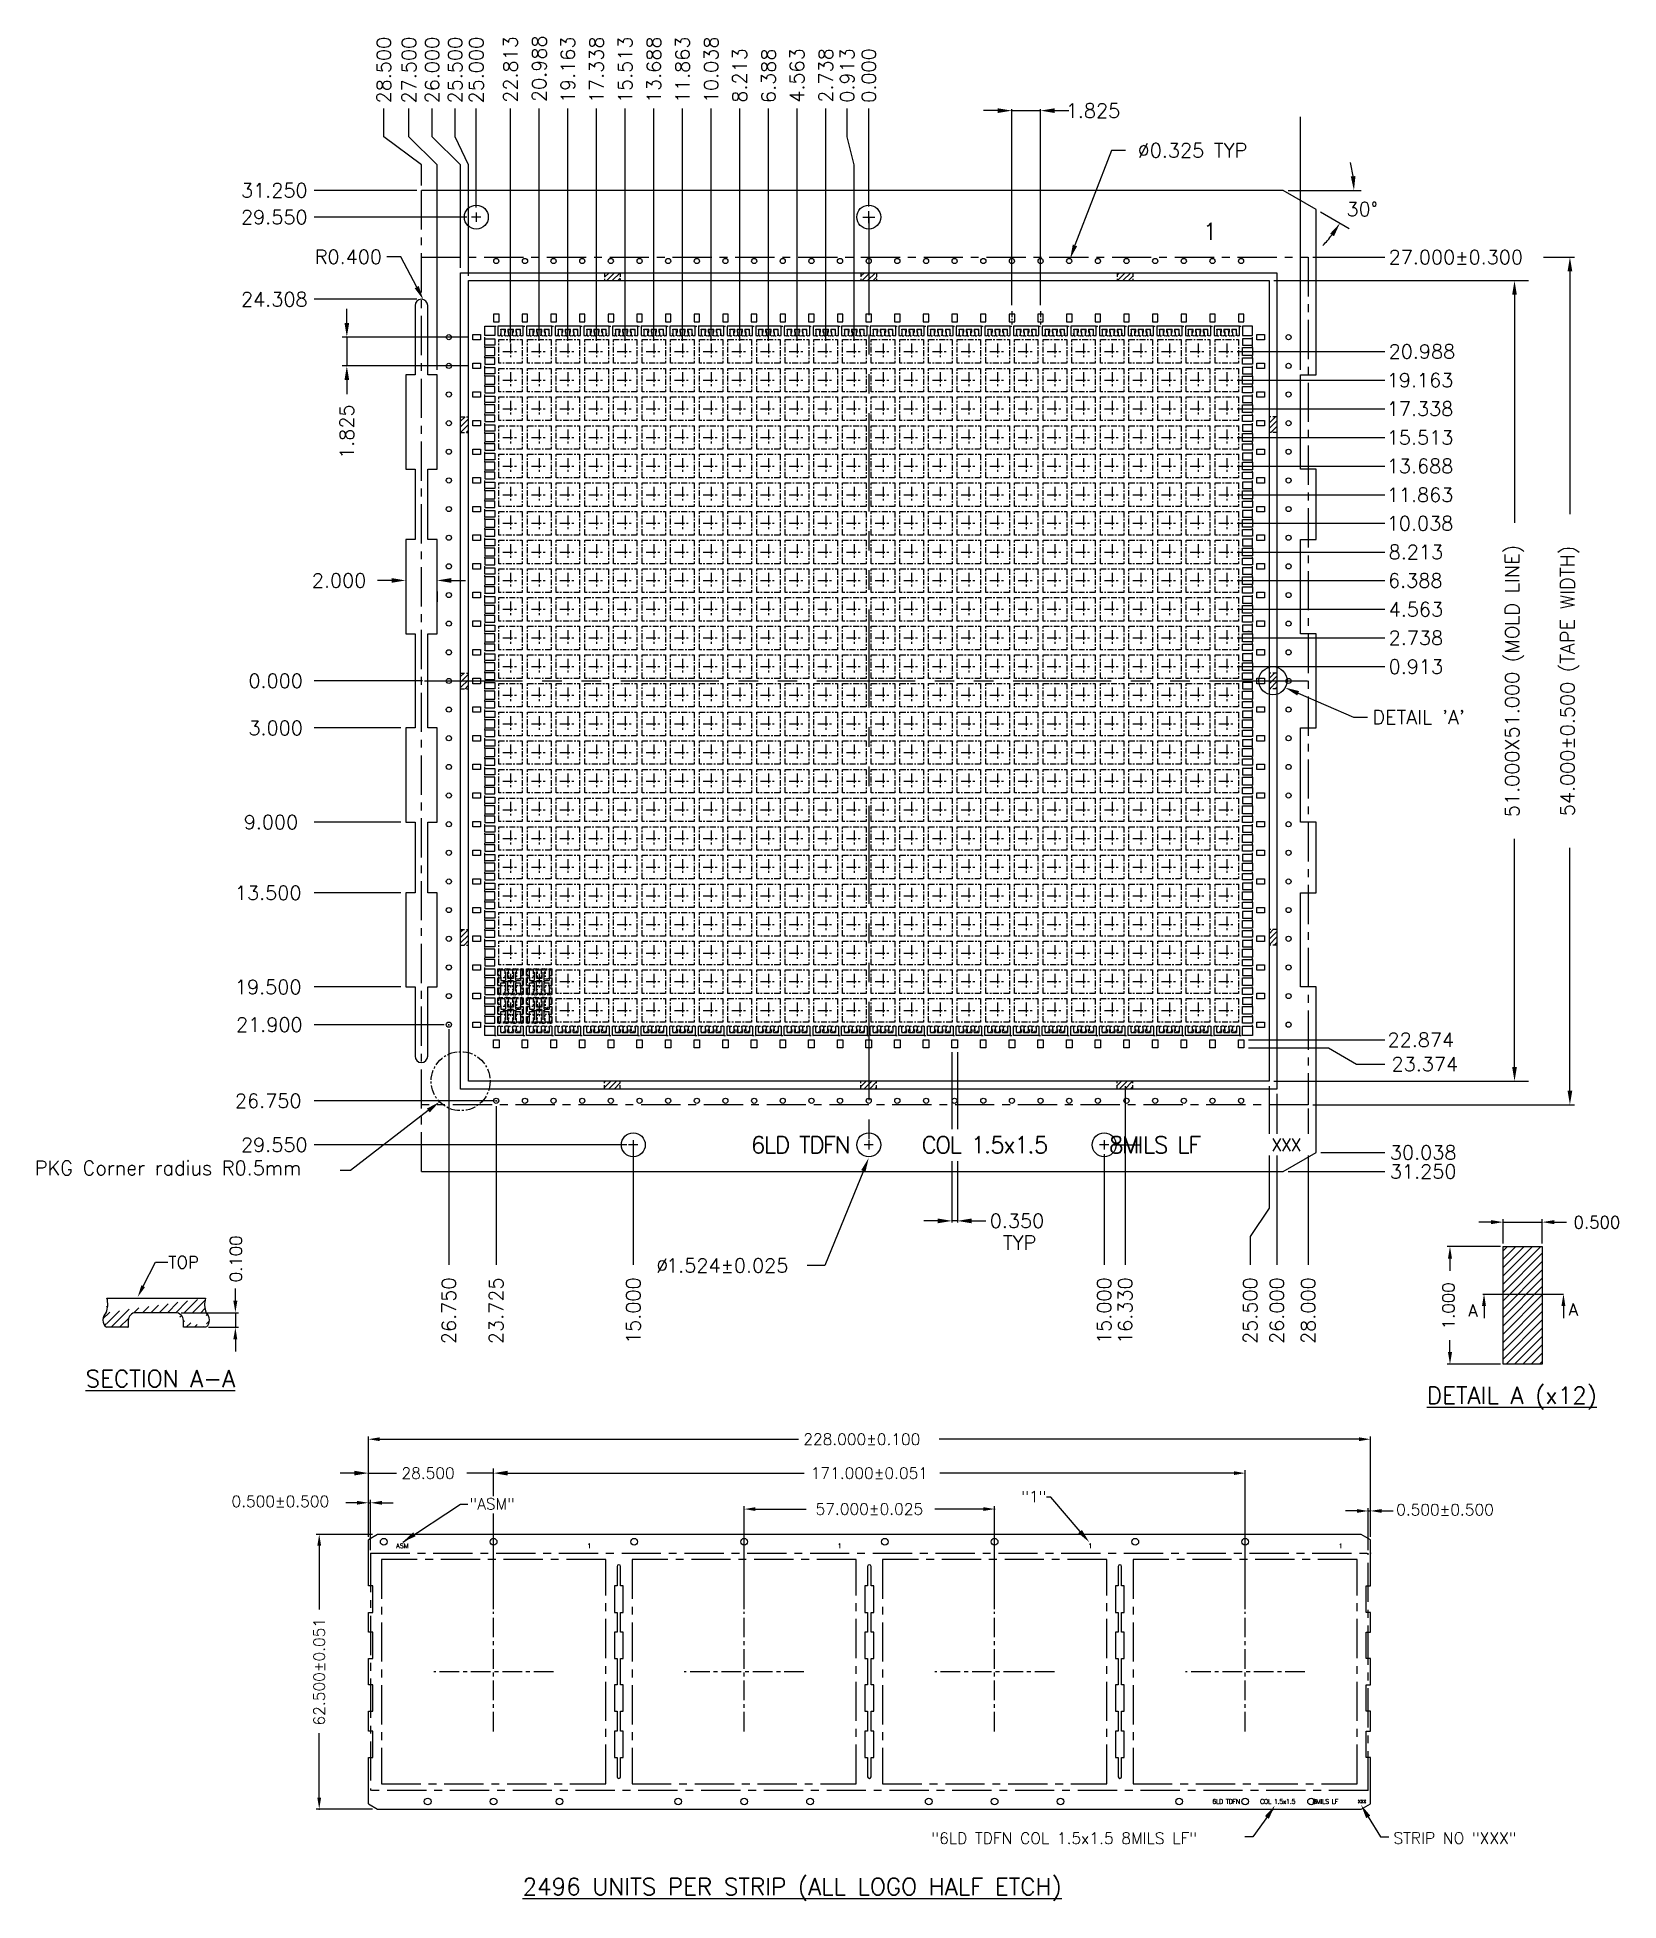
# Model space of a CAD drawing. Extents: x -116 to -15, y -123 to -4.
import ezdxf
from ezdxf.enums import TextEntityAlignment as Align

# ---------------------------------------------------------------- set-up
doc = ezdxf.new("R2010")
doc.units = 0
doc.header["$MEASUREMENT"] = 0
for name, pattern in [('CENTER', [2, 1.25, -0.25, 0.25, -0.25]), ('CENTERX2', [4, 2.5, -0.5, 0.5, -0.5]), ('HIDDEN', [0.375, 0.25, -0.125]), ('PHANTOM2', [1.25, 0.625, -0.125, 0.125, -0.125, 0.125, -0.125])]:
    doc.linetypes.add(name, pattern=pattern)
for name, color, linetype in [('1', 7, 'CONTINUOUS'), ('1D', 4, 'CONTINUOUS'), ('3D', 4, 'CONTINUOUS')]:
    doc.layers.add(name, color=color, linetype=linetype)
doc.styles.get("Standard").update_dxf_attribs({"font": 'ROMANS.SHX'})

msp = doc.modelspace()

# ---------------------------------------------------------------- texts
at = {"layer": '1D'}
for s, height, rotation, p in [('28.500', 0.9, 90, (-93.01, -8.26)), ('27.500', 0.9, 90, (-91.41, -8.26)), ('26.000', 0.9, 90, (-89.94, -8.26)), ('25.500', 0.9, 90, (-88.47, -8.26)), ('25.000', 0.9, 90, (-87.12, -8.26)), ('22.813', 0.9, 90, (-84.94, -8.22)), ('0.000', 0.9, 90, (-62.12, -8.22)), ('1.825', 0.9, 90, (-95.37, -30.91)), ('2.000', 0.9, 360, (-98.05, -39.1)), ('0.000', 0.9, 360, (-102.09, -45.5)), ('3.000', 0.9, 360, (-102.09, -48.5)), ('9.000', 0.9, 360, (-102.39, -54.5)), ('13.500', 0.9, 360, (-102.95, -59)), ('19.500', 0.9, 360, (-102.95, -65)), ('26.750', 0.9, 360, (-102.95, -72.25)), ('30.038', 0.9, 360, (-29.37, -75.54)), ('31.250', 0.9, 360, (-29.37, -76.75)), ('∅', 0.9, 360, (-76.11, -82.74)), ('1.524%%P0.025', 0.9, 360, (-75.48, -82.74)), ('26.750', 0.9, 90, (-88.87, -87.3)), ('23.725', 0.9, 90, (-85.85, -87.3)), ('15.000', 0.9, 90, (-77.12, -87.29)), ('15.000', 0.9, 90, (-47.12, -87.29)), ('16.330', 0.9, 90, (-45.79, -87.29)), ('25.500', 0.9, 90, (-37.82, -87.29)), ('26.000', 0.9, 90, (-36.12, -87.29)), ('28.000', 0.9, 90, (-34.12, -87.29)), ('228.000%%P0.100', 0.7187, 360, (-66.74, -93.72)), ('28.500', 0.719, 360, (-92.34, -95.88)), ('0.500%%P0.500', 0.7187, 360, (-103.17, -97.68))]:
    msp.add_text(s, height=height, rotation=rotation, dxfattribs=at).set_placement(p)
at = {"layer": '1D', "color": 4}
for s, p in [('1.825', (-50.02, -9.17)), ('0.350', (-54.86, -79.9)), ('TYP', (-54.02, -81.29))]:
    msp.add_text(s, height=0.9, dxfattribs=at).set_placement(p)
at = {"layer": '1D'}
for s, height, p in [('∅0.325 TYP', 0.9, (-45.44, -11.7)), ('27.000%%P0.300', 0.9, (-29.45, -18.5)), ('20.988', 0.9, (-29.45, -24.51)), ('19.163', 0.9, (-29.57, -26.34)), ('17.338', 0.9, (-29.57, -28.16)), ('15.513', 0.9, (-29.57, -29.99)), ('13.688', 0.9, (-29.57, -31.81)), ('11.863', 0.9, (-29.57, -33.64)), ('10.038', 0.9, (-29.57, -35.46)), ('8.213', 0.9, (-29.45, -37.29)), ('6.388', 0.9, (-29.49, -39.11)), ('4.563', 0.9, (-29.45, -40.94)), ('2.738', 0.9, (-29.45, -42.76)), ('0.913', 0.9, (-29.45, -44.59)), ('21.900', 0.9, (-102.88, -67.4)), ('22.874', 0.9, (-29.52, -68.37)), ('PKG Corner radius R0.5mm', 0.9, (-115.7, -76.53)), ('0.500%%P0.500', 0.7187, (-28.97, -98.21))]:
    msp.add_text(s, height=height, dxfattribs=at).set_placement(p)
at = {"layer": '1D', "linetype": 'Continuous'}
msp.add_text('0.500', height=0.772, dxfattribs=at).set_placement((-16.18, -79.54), align=Align.MIDDLE_CENTER)
for s, p in [('0.100', (-102.89, -81.87)), ('1.000', (-25.64, -84.86))]:
    msp.add_text(s, height=0.772, rotation=90, dxfattribs=at).set_placement(p, align=Align.MIDDLE)
for s, p in [('TOP', (-107.2, -82.09)), ('A', (-24.38, -85.16)), ('A', (-17.98, -85.1))]:
    msp.add_text(s, height=0.772, dxfattribs=at).set_placement(p, align=Align.MIDDLE_LEFT)
at = {"layer": '1D', "color": 4}
for s, p in [('%%USECTION A-A', (-112.46, -89.5)), ('%%UDETAIL A (x12)', (-27.01, -90.57))]:
    msp.add_text(s, height=1.08, dxfattribs=at).set_placement(p, align=Align.MIDDLE_LEFT)
at = {"layer": '1D', "linetype": 'ByBlock'}
for s, p in [('171.000%%P0.051', (-62.53, -95.52)), ('57.000%%P0.025', (-62.53, -97.81))]:
    msp.add_text(s, height=0.7205, dxfattribs=at).set_placement(p, align=Align.MIDDLE_CENTER)
msp.add_text('62.500%%P0.051', height=0.7205, rotation=90, dxfattribs=at).set_placement((-97.58, -108.17), align=Align.MIDDLE_CENTER)
msp.add_text('"6LD TDFN COL 1.5x1.5 8MILS LF"', height=0.7205, dxfattribs=at).set_placement((-58.58, -119.14))
at = {"layer": '1D'}
msp.add_text('%%U2496 UNITS PER STRIP (ALL LOGO HALF ETCH)', height=1.08, rotation=360, dxfattribs=at).set_placement((-67.45, -121.94), align=Align.MIDDLE)
at = {"layer": '1D', "linetype": 'ByBlock', "char_height": 0.9, "attachment_point": 5, "rotation": 90}
for s, insert in [('\\A1;20.988', (-83.56, -6.05)), ('\\A1;19.163', (-81.74, -6.12)), ('\\A1;17.338', (-79.91, -6.12)), ('\\A1;15.513', (-78.09, -6.12)), ('\\A1;13.688', (-76.26, -6.12)), ('\\A1;11.863', (-74.44, -6.12)), ('\\A1;10.038', (-72.61, -6.12)), ('\\A1;8.213', (-70.79, -6.48)), ('\\A1;6.388', (-68.96, -6.5)), ('\\A1;4.563', (-67.14, -6.48)), ('\\A1;2.738', (-65.31, -6.48)), ('\\A1;0.913', (-63.94, -6.48)), ('\\A1;54.000%%P0.500 (TAPE WIDTH)', (-17.9, -45.05))]:
    msp.add_mtext(s, dxfattribs=dict(at, insert=insert))
at = {"layer": '1D', "char_height": 0.9, "attachment_point": 5}
for s, insert, rotation in [('30%%D', (-31.13, -15), 0.1618), ('51.000X51.000 (MOLD LINE)', (-21.43, -45.05), 90)]:
    msp.add_mtext(s, dxfattribs=dict(at, insert=insert, rotation=rotation))
at = {"layer": '1D', "color": 4, "linetype": 'Continuous', "attachment_point": 5}
for s, insert, char_height in [('1', (-40.82, -16.42), 1.07), ('{\\T0.9;6LD TDFN       COL 1.5x1.5      8MILS LF}', (-55.77, -74.6), 1.0714), ('{\\T0.9;XXX   }', (-36, -74.6), 0.8), ('ASM', (-92.28, -100.15), 0.3), ('1', (-80.38, -100.15), 0.3), ('1', (-64.42, -100.15), 0.3), ('1', (-48.46, -100.15), 0.3), ('1', (-32.5, -100.15), 0.3), ('{\\T0.9;6LD TDFN       COL 1.5x1.5      8MILS LF}', (-36.68, -116.44), 0.3), ('{\\T0.9;XXX   }', (-31.15, -116.44), 0.224)]:
    msp.add_mtext(s, dxfattribs=dict(at, insert=insert, char_height=char_height))
at = {"layer": '1D', "linetype": 'ByBlock'}
for s, insert, char_height, attachment_point in [("\\A1;DETAIL 'A'", (-30.49, -46.91), 0.9, 1), ('\\A1;23.374', (-27.14, -69.47), 0.9, 5), ('\\A1;STRIP NO "XXX"', (-29.14, -119.13), 0.7205, 7)]:
    msp.add_mtext(s, dxfattribs=dict(at, insert=insert, char_height=char_height, attachment_point=attachment_point))
at = {"layer": '1D', "linetype": 'Continuous', "char_height": 0.719, "attachment_point": 5}
for s, insert in [('"ASM"', (-86.56, -97.48)), ('"1"', (-52.05, -97.02))]:
    msp.add_mtext(s, dxfattribs=dict(at, insert=insert))
at = {"layer": '3D', "char_height": 0.9}
for s, insert, attachment_point in [('\\A1;31.250', (-100.44, -13.8), 5), ('\\A1;29.550', (-100.44, -15.5), 5), ('\\A1;R0.400', (-93.58, -18.48), 9), ('\\A1;24.308', (-100.44, -20.74), 5), ('\\A1;29.550', (-100.44, -74.6), 5)]:
    msp.add_mtext(s, dxfattribs=dict(at, insert=insert, attachment_point=attachment_point))

# ---------------------------------------------------------------- hatches: boundary and pattern name
at = {"layer": '1D', "linetype": 'ByBlock'}
h = msp.add_hatch(dxfattribs=at)
h.set_pattern_fill('ANSI31', color=256, scale=2, style=0)
h.set_pattern_definition([(45, (500.50223, 507.88547), (-0.176776695, 0.176776695), [])])
h.paths.add_polyline_path([(-88.07, -61.88), (-88.57, -61.88), (-88.57, -60.88), (-88.07, -60.88)])
h.paths.add_polyline_path([(-88.07, -29.22), (-88.57, -29.22), (-88.57, -28.22), (-88.07, -28.22)])
h.paths.add_polyline_path([(-88.07, -45.55), (-88.57, -45.55), (-88.57, -44.55), (-88.07, -44.55)])
h.paths.add_polyline_path([(-79.4, -19.55), (-79.4, -19.05), (-78.4, -19.05), (-78.4, -19.55)])
h.paths.add_polyline_path([(-46.74, -19.55), (-46.74, -19.05), (-45.74, -19.05), (-45.74, -19.55)])
h.paths.add_polyline_path([(-63.07, -19.55), (-63.07, -19.05), (-62.07, -19.05), (-62.07, -19.55)])
h.paths.add_polyline_path([(-37.07, -28.22), (-36.57, -28.22), (-36.57, -29.22), (-37.07, -29.22)])
h.paths.add_polyline_path([(-37.07, -60.88), (-36.57, -60.88), (-36.57, -61.88), (-37.07, -61.88)])
h.paths.add_polyline_path([(-37.07, -44.55), (-36.57, -44.55), (-36.57, -45.55), (-37.07, -45.55)])
h.paths.add_polyline_path([(-45.74, -70.55), (-45.74, -71.05), (-46.74, -71.05), (-46.74, -70.55)])
h.paths.add_polyline_path([(-78.4, -70.55), (-78.4, -71.05), (-79.4, -71.05), (-79.4, -70.55)])
h.paths.add_polyline_path([(-62.07, -70.55), (-62.07, -71.05), (-63.07, -71.05), (-63.07, -70.55)])
h = msp.add_hatch(dxfattribs=at)
h.set_pattern_fill('ANSI31', color=256, scale=3, style=0)
h.set_pattern_definition([(45, (1.05578, 4.43107), (-0.265165, 0.265165), [])])
h.paths.add_polyline_path([(-22.16, -88.58), (-22.16, -81.08), (-19.66, -81.08), (-19.66, -88.58)])
h = msp.add_hatch(dxfattribs=at)
h.set_pattern_fill('ANSI31', color=256, scale=3, style=0)
h.set_pattern_definition([(45, (498.78105, 509.58982), (-0.26516504, 0.26516504), [])])
edge = h.paths.add_edge_path()
edge.add_arc((-109.25, -85.8), 0.5, 90, 180)
edge.add_line((-109.75, -85.8), (-109.75, -86.23))
edge.add_line((-111.15, -86.23), (-109.75, -86.23))
edge.add_line((-111.11, -84.38), (-104.82, -84.38))
edge.add_arc((-110.75, -85.76), 0.609, 130.5581, 230.6749)
edge.add_arc((-112.52, -84.77), 1.47, 339.2008, 375.7088)
edge.add_arc((-103.43, -84.78), 1.45, 163.8817, 200.9338)
edge.add_arc((-105.18, -85.76), 0.609, 312.9974, 409.4419)
edge.add_line((-109.25, -85.3), (-106.73, -85.3))
edge.add_line((-106.23, -85.8), (-106.23, -86.23))
edge.add_line((-106.23, -86.23), (-104.78, -86.23))
edge.add_arc((-106.73, -85.8), 0.5, 0, 90)

# ---------------------------------------------------------------- linework, layer by layer
at = {"layer": '1', "linetype": 'ByBlock'}
for p, q in [((-84.58, -22.45), (-86.2, -22.45)), ((-86.2, -22.45), (-86.2, -23.05)), ((-84.58, -23.05), (-84.58, -22.45)), ((-82.75, -22.45), (-84.37, -22.45)), ((-84.37, -22.45), (-84.37, -23.05)), ((-82.75, -23.05), (-82.75, -22.45)), ((-80.93, -22.45), (-82.55, -22.45)), ((-82.55, -22.45), (-82.55, -23.05)), ((-80.93, -23.05), (-80.93, -22.45)), ((-79.1, -22.45), (-80.72, -22.45)), ((-80.72, -22.45), (-80.72, -23.05)), ((-79.1, -23.05), (-79.1, -22.45)), ((-77.28, -22.45), (-78.9, -22.45)), ((-78.9, -22.45), (-78.9, -23.05)), ((-77.28, -23.05), (-77.28, -22.45)), ((-75.45, -22.45), (-77.07, -22.45)), ((-77.07, -22.45), (-77.07, -23.05)), ((-75.45, -23.05), (-75.45, -22.45)), ((-73.63, -22.45), (-75.25, -22.45)), ((-75.25, -22.45), (-75.25, -23.05)), ((-73.63, -23.05), (-73.63, -22.45)), ((-71.8, -22.45), (-73.42, -22.45)), ((-73.42, -22.45), (-73.42, -23.05)), ((-71.8, -23.05), (-71.8, -22.45)), ((-69.98, -22.45), (-71.6, -22.45)), ((-71.6, -22.45), (-71.6, -23.05)), ((-69.98, -23.05), (-69.98, -22.45)), ((-68.15, -22.45), (-69.77, -22.45)), ((-69.77, -22.45), (-69.77, -23.05)), ((-68.15, -23.05), (-68.15, -22.45)), ((-66.33, -22.45), (-67.95, -22.45)), ((-67.95, -22.45), (-67.95, -23.05)), ((-66.33, -23.05), (-66.33, -22.45)), ((-64.5, -22.45), (-66.12, -22.45)), ((-66.12, -22.45), (-66.12, -23.05)), ((-64.5, -23.05), (-64.5, -22.45)), ((-62.68, -22.45), (-64.3, -22.45)), ((-64.3, -22.45), (-64.3, -23.05)), ((-62.68, -23.05), (-62.68, -22.45)), ((-60.85, -22.45), (-62.47, -22.45)), ((-62.47, -22.45), (-62.47, -23.05)), ((-60.85, -23.05), (-60.85, -22.45)), ((-59.03, -22.45), (-60.65, -22.45)), ((-60.65, -22.45), (-60.65, -23.05)), ((-59.03, -23.05), (-59.03, -22.45)), ((-57.2, -22.45), (-58.82, -22.45)), ((-58.82, -22.45), (-58.82, -23.05)), ((-57.2, -23.05), (-57.2, -22.45)), ((-55.38, -22.45), (-57, -22.45)), ((-57, -22.45), (-57, -23.05)), ((-55.38, -23.05), (-55.38, -22.45)), ((-53.55, -22.45), (-55.17, -22.45)), ((-55.17, -22.45), (-55.17, -23.05)), ((-53.55, -23.05), (-53.55, -22.45)), ((-51.73, -22.45), (-53.35, -22.45)), ((-53.35, -22.45), (-53.35, -23.05)), ((-51.73, -23.05), (-51.73, -22.45)), ((-49.9, -22.45), (-51.52, -22.45)), ((-51.52, -22.45), (-51.52, -23.05)), ((-49.9, -23.05), (-49.9, -22.45)), ((-48.08, -22.45), (-49.7, -22.45)), ((-49.7, -22.45), (-49.7, -23.05)), ((-48.08, -23.05), (-48.08, -22.45)), ((-46.25, -22.45), (-47.87, -22.45)), ((-47.87, -22.45), (-47.87, -23.05)), ((-46.25, -23.05), (-46.25, -22.45)), ((-44.43, -22.45), (-46.05, -22.45)), ((-46.05, -22.45), (-46.05, -23.05)), ((-44.43, -23.05), (-44.43, -22.45)), ((-42.6, -22.45), (-44.22, -22.45)), ((-44.22, -22.45), (-44.22, -23.05)), ((-42.6, -23.05), (-42.6, -22.45)), ((-40.78, -22.45), (-42.4, -22.45)), ((-42.4, -22.45), (-42.4, -23.05)), ((-40.78, -23.05), (-40.78, -22.45)), ((-38.95, -22.45), (-40.57, -22.45)), ((-40.57, -22.45), (-40.57, -23.05)), ((-38.95, -23.05), (-38.95, -22.45)), ((-86.2, -23.05), (-86.14, -23.05)), ((-84.64, -23.05), (-84.58, -23.05)), ((-84.37, -23.05), (-84.31, -23.05)), ((-82.81, -23.05), (-82.75, -23.05)), ((-82.55, -23.05), (-82.49, -23.05)), ((-80.99, -23.05), (-80.93, -23.05)), ((-80.72, -23.05), (-80.66, -23.05)), ((-79.16, -23.05), (-79.1, -23.05)), ((-78.9, -23.05), (-78.84, -23.05)), ((-77.34, -23.05), (-77.28, -23.05)), ((-77.07, -23.05), (-77.01, -23.05)), ((-75.51, -23.05), (-75.45, -23.05)), ((-75.25, -23.05), (-75.19, -23.05)), ((-73.69, -23.05), (-73.63, -23.05)), ((-73.42, -23.05), (-73.36, -23.05)), ((-71.86, -23.05), (-71.8, -23.05)), ((-71.6, -23.05), (-71.54, -23.05)), ((-70.04, -23.05), (-69.98, -23.05)), ((-69.77, -23.05), (-69.71, -23.05)), ((-68.21, -23.05), (-68.15, -23.05)), ((-67.95, -23.05), (-67.89, -23.05)), ((-66.39, -23.05), (-66.33, -23.05)), ((-66.12, -23.05), (-66.06, -23.05)), ((-64.56, -23.05), (-64.5, -23.05)), ((-64.3, -23.05), (-64.24, -23.05)), ((-62.74, -23.05), (-62.68, -23.05)), ((-62.47, -23.05), (-62.41, -23.05)), ((-60.91, -23.05), (-60.85, -23.05)), ((-60.65, -23.05), (-60.59, -23.05)), ((-59.09, -23.05), (-59.03, -23.05)), ((-58.82, -23.05), (-58.76, -23.05)), ((-57.26, -23.05), (-57.2, -23.05)), ((-57, -23.05), (-56.94, -23.05)), ((-55.44, -23.05), (-55.38, -23.05)), ((-55.17, -23.05), (-55.11, -23.05)), ((-53.61, -23.05), (-53.55, -23.05)), ((-53.35, -23.05), (-53.29, -23.05)), ((-51.79, -23.05), (-51.73, -23.05)), ((-51.52, -23.05), (-51.46, -23.05)), ((-49.96, -23.05), (-49.9, -23.05)), ((-49.7, -23.05), (-49.64, -23.05)), ((-48.14, -23.05), (-48.08, -23.05)), ((-47.87, -23.05), (-47.81, -23.05)), ((-46.31, -23.05), (-46.25, -23.05)), ((-46.05, -23.05), (-45.99, -23.05)), ((-44.49, -23.05), (-44.43, -23.05)), ((-44.22, -23.05), (-44.16, -23.05)), ((-42.66, -23.05), (-42.6, -23.05)), ((-42.4, -23.05), (-42.34, -23.05)), ((-40.84, -23.05), (-40.78, -23.05)), ((-40.57, -23.05), (-40.51, -23.05)), ((-39.01, -23.05), (-38.95, -23.05)), ((-86.2, -67.65), (-86.2, -67.05)), ((-86.2, -67.05), (-86.14, -67.05)), ((-84.58, -67.65), (-86.2, -67.65)), ((-84.64, -67.05), (-84.58, -67.05)), ((-84.58, -67.05), (-84.58, -67.65)), ((-84.37, -67.65), (-84.37, -67.05)), ((-84.37, -67.05), (-84.31, -67.05)), ((-82.75, -67.65), (-84.37, -67.65)), ((-82.81, -67.05), (-82.75, -67.05)), ((-82.75, -67.05), (-82.75, -67.65)), ((-82.55, -67.65), (-82.55, -67.05)), ((-82.55, -67.05), (-82.49, -67.05)), ((-80.93, -67.65), (-82.55, -67.65)), ((-80.99, -67.05), (-80.93, -67.05)), ((-80.93, -67.05), (-80.93, -67.65)), ((-80.72, -67.65), (-80.72, -67.05)), ((-80.72, -67.05), (-80.66, -67.05)), ((-79.1, -67.65), (-80.72, -67.65)), ((-79.16, -67.05), (-79.1, -67.05)), ((-79.1, -67.05), (-79.1, -67.65)), ((-78.9, -67.65), (-78.9, -67.05)), ((-78.9, -67.05), (-78.84, -67.05)), ((-77.28, -67.65), (-78.9, -67.65)), ((-77.34, -67.05), (-77.28, -67.05)), ((-77.28, -67.05), (-77.28, -67.65)), ((-77.07, -67.65), (-77.07, -67.05)), ((-77.07, -67.05), (-77.01, -67.05)), ((-75.45, -67.65), (-77.07, -67.65)), ((-75.51, -67.05), (-75.45, -67.05)), ((-75.45, -67.05), (-75.45, -67.65)), ((-75.25, -67.65), (-75.25, -67.05)), ((-75.25, -67.05), (-75.19, -67.05)), ((-73.63, -67.65), (-75.25, -67.65)), ((-73.69, -67.05), (-73.63, -67.05)), ((-73.63, -67.05), (-73.63, -67.65)), ((-73.42, -67.65), (-73.42, -67.05)), ((-73.42, -67.05), (-73.36, -67.05)), ((-71.8, -67.65), (-73.42, -67.65)), ((-71.86, -67.05), (-71.8, -67.05)), ((-71.8, -67.05), (-71.8, -67.65)), ((-71.6, -67.65), (-71.6, -67.05)), ((-71.6, -67.05), (-71.54, -67.05)), ((-69.98, -67.65), (-71.6, -67.65)), ((-70.04, -67.05), (-69.98, -67.05)), ((-69.98, -67.05), (-69.98, -67.65)), ((-69.77, -67.65), (-69.77, -67.05)), ((-69.77, -67.05), (-69.71, -67.05)), ((-68.15, -67.65), (-69.77, -67.65)), ((-68.21, -67.05), (-68.15, -67.05)), ((-68.15, -67.05), (-68.15, -67.65)), ((-67.95, -67.65), (-67.95, -67.05)), ((-67.95, -67.05), (-67.89, -67.05)), ((-66.33, -67.65), (-67.95, -67.65)), ((-66.39, -67.05), (-66.33, -67.05)), ((-66.33, -67.05), (-66.33, -67.65)), ((-66.12, -67.65), (-66.12, -67.05)), ((-66.12, -67.05), (-66.06, -67.05)), ((-64.5, -67.65), (-66.12, -67.65)), ((-64.56, -67.05), (-64.5, -67.05)), ((-64.5, -67.05), (-64.5, -67.65)), ((-64.3, -67.65), (-64.3, -67.05)), ((-64.3, -67.05), (-64.24, -67.05)), ((-62.68, -67.65), (-64.3, -67.65)), ((-62.74, -67.05), (-62.68, -67.05)), ((-62.68, -67.05), (-62.68, -67.65)), ((-62.47, -67.65), (-62.47, -67.05)), ((-62.47, -67.05), (-62.41, -67.05)), ((-60.85, -67.65), (-62.47, -67.65)), ((-60.91, -67.05), (-60.85, -67.05)), ((-60.85, -67.05), (-60.85, -67.65)), ((-60.65, -67.65), (-60.65, -67.05)), ((-60.65, -67.05), (-60.59, -67.05)), ((-59.03, -67.65), (-60.65, -67.65)), ((-59.09, -67.05), (-59.03, -67.05)), ((-59.03, -67.05), (-59.03, -67.65)), ((-58.82, -67.65), (-58.82, -67.05)), ((-58.82, -67.05), (-58.76, -67.05)), ((-57.2, -67.65), (-58.82, -67.65)), ((-57.26, -67.05), (-57.2, -67.05)), ((-57.2, -67.05), (-57.2, -67.65)), ((-57, -67.65), (-57, -67.05)), ((-57, -67.05), (-56.94, -67.05)), ((-55.38, -67.65), (-57, -67.65)), ((-55.44, -67.05), (-55.38, -67.05)), ((-55.38, -67.05), (-55.38, -67.65)), ((-55.17, -67.65), (-55.17, -67.05)), ((-55.17, -67.05), (-55.11, -67.05)), ((-53.55, -67.65), (-55.17, -67.65)), ((-53.61, -67.05), (-53.55, -67.05)), ((-53.55, -67.05), (-53.55, -67.65)), ((-53.35, -67.65), (-53.35, -67.05)), ((-53.35, -67.05), (-53.29, -67.05)), ((-51.73, -67.65), (-53.35, -67.65)), ((-51.79, -67.05), (-51.73, -67.05)), ((-51.73, -67.05), (-51.73, -67.65)), ((-51.52, -67.65), (-51.52, -67.05)), ((-51.52, -67.05), (-51.46, -67.05)), ((-49.9, -67.65), (-51.52, -67.65)), ((-49.96, -67.05), (-49.9, -67.05)), ((-49.9, -67.05), (-49.9, -67.65)), ((-49.7, -67.65), (-49.7, -67.05)), ((-49.7, -67.05), (-49.64, -67.05)), ((-48.08, -67.65), (-49.7, -67.65)), ((-48.14, -67.05), (-48.08, -67.05)), ((-48.08, -67.05), (-48.08, -67.65)), ((-47.87, -67.65), (-47.87, -67.05)), ((-47.87, -67.05), (-47.81, -67.05)), ((-46.25, -67.65), (-47.87, -67.65)), ((-46.31, -67.05), (-46.25, -67.05)), ((-46.25, -67.05), (-46.25, -67.65)), ((-46.05, -67.65), (-46.05, -67.05)), ((-46.05, -67.05), (-45.99, -67.05)), ((-44.43, -67.65), (-46.05, -67.65)), ((-44.49, -67.05), (-44.43, -67.05)), ((-44.43, -67.05), (-44.43, -67.65)), ((-44.22, -67.65), (-44.22, -67.05)), ((-44.22, -67.05), (-44.16, -67.05)), ((-42.6, -67.65), (-44.22, -67.65)), ((-42.66, -67.05), (-42.6, -67.05)), ((-42.6, -67.05), (-42.6, -67.65)), ((-42.4, -67.65), (-42.4, -67.05)), ((-42.4, -67.05), (-42.34, -67.05)), ((-40.78, -67.65), (-42.4, -67.65)), ((-40.84, -67.05), (-40.78, -67.05)), ((-40.78, -67.05), (-40.78, -67.65)), ((-40.57, -67.65), (-40.57, -67.05)), ((-40.57, -67.05), (-40.51, -67.05)), ((-38.95, -67.65), (-40.57, -67.65)), ((-39.01, -67.05), (-38.95, -67.05)), ((-38.95, -67.05), (-38.95, -67.65)), ((-93.86, -99.42), (-94.45, -99.76)), ((-31.2, -99.42), (-93.86, -99.42)), ((-30.61, -99.76), (-31.2, -99.42)), ((-94.45, -102.71), (-94.45, -99.76)), ((-30.61, -102.71), (-30.61, -99.76)), ((-94.17, -102.71), (-94.45, -102.71)), ((-94.17, -104.39), (-94.17, -102.71)), ((-30.89, -104.39), (-30.89, -102.71)), ((-30.89, -102.71), (-30.61, -102.71)), ((-94.45, -105.65), (-94.45, -104.39)), ((-94.45, -104.39), (-94.17, -104.39)), ((-30.61, -104.39), (-30.89, -104.39)), ((-30.61, -105.65), (-30.61, -104.39)), ((-94.17, -105.65), (-94.45, -105.65)), ((-94.17, -107.33), (-94.17, -105.65)), ((-30.89, -105.65), (-30.61, -105.65)), ((-30.89, -107.33), (-30.89, -105.65)), ((-94.45, -109.01), (-94.45, -107.33)), ((-94.45, -107.33), (-94.17, -107.33)), ((-30.61, -107.33), (-30.89, -107.33)), ((-30.61, -109.01), (-30.61, -107.33)), ((-94.17, -109.01), (-94.45, -109.01)), ((-94.17, -110.69), (-94.17, -109.01)), ((-30.89, -110.69), (-30.89, -109.01)), ((-30.89, -109.01), (-30.61, -109.01)), ((-94.45, -111.95), (-94.45, -110.69)), ((-94.45, -110.69), (-94.17, -110.69)), ((-30.61, -110.69), (-30.89, -110.69)), ((-30.61, -111.95), (-30.61, -110.69)), ((-94.17, -111.95), (-94.45, -111.95)), ((-94.17, -113.63), (-94.17, -111.95)), ((-30.89, -113.63), (-30.89, -111.95)), ((-30.89, -111.95), (-30.61, -111.95)), ((-94.45, -116.58), (-94.45, -113.63)), ((-94.45, -113.63), (-94.17, -113.63)), ((-30.61, -113.63), (-30.89, -113.63)), ((-30.61, -116.58), (-30.61, -113.63)), ((-94.45, -116.58), (-93.86, -116.92)), ((-93.86, -116.92), (-31.2, -116.92)), ((-31.2, -116.92), (-30.61, -116.58))]:
    msp.add_line(p, q, dxfattribs=at)
at = {"layer": '1'}
for p, q in [((-86.01, -22.65), (-85.71, -22.65)), ((-86.01, -22.68), (-86.01, -22.65)), ((-86.01, -22.68), (-86.01, -22.97)), ((-85.76, -22.97), (-85.76, -22.84)), ((-85.76, -22.84), (-85.71, -22.84)), ((-85.56, -22.65), (-85.21, -22.65)), ((-85.56, -22.84), (-85.51, -22.84)), ((-85.51, -22.84), (-85.51, -22.97)), ((-85.26, -22.97), (-85.26, -22.84)), ((-85.26, -22.84), (-85.21, -22.84)), ((-85.06, -22.65), (-84.76, -22.65)), ((-85.06, -22.84), (-85.01, -22.84)), ((-85.01, -22.84), (-85.01, -22.97)), ((-84.76, -22.97), (-84.76, -22.65)), ((-84.76, -22.78), (-84.76, -22.65)), ((-84.19, -22.65), (-83.89, -22.65)), ((-84.19, -22.68), (-84.19, -22.65)), ((-84.19, -22.68), (-84.19, -22.97)), ((-83.94, -22.97), (-83.94, -22.84)), ((-83.94, -22.84), (-83.89, -22.84)), ((-83.74, -22.65), (-83.39, -22.65)), ((-83.74, -22.84), (-83.69, -22.84)), ((-83.69, -22.84), (-83.69, -22.97)), ((-83.44, -22.97), (-83.44, -22.84)), ((-83.44, -22.84), (-83.39, -22.84)), ((-83.24, -22.65), (-82.94, -22.65)), ((-83.24, -22.84), (-83.19, -22.84)), ((-83.19, -22.84), (-83.19, -22.97)), ((-82.94, -22.97), (-82.94, -22.65)), ((-82.94, -22.78), (-82.94, -22.65)), ((-82.36, -22.65), (-82.06, -22.65)), ((-82.36, -22.68), (-82.36, -22.65)), ((-82.36, -22.68), (-82.36, -22.97)), ((-82.11, -22.97), (-82.11, -22.84)), ((-82.11, -22.84), (-82.06, -22.84)), ((-81.91, -22.65), (-81.56, -22.65)), ((-81.91, -22.84), (-81.86, -22.84)), ((-81.86, -22.84), (-81.86, -22.97)), ((-81.61, -22.97), (-81.61, -22.84)), ((-81.61, -22.84), (-81.56, -22.84)), ((-81.41, -22.65), (-81.11, -22.65)), ((-81.41, -22.84), (-81.36, -22.84)), ((-81.36, -22.84), (-81.36, -22.97)), ((-81.11, -22.97), (-81.11, -22.65)), ((-81.11, -22.78), (-81.11, -22.65)), ((-80.54, -22.65), (-80.24, -22.65)), ((-80.54, -22.68), (-80.54, -22.65)), ((-80.54, -22.68), (-80.54, -22.97)), ((-80.29, -22.97), (-80.29, -22.84)), ((-80.29, -22.84), (-80.24, -22.84)), ((-80.09, -22.65), (-79.74, -22.65)), ((-80.09, -22.84), (-80.04, -22.84)), ((-80.04, -22.84), (-80.04, -22.97)), ((-79.79, -22.97), (-79.79, -22.84)), ((-79.79, -22.84), (-79.74, -22.84)), ((-79.59, -22.65), (-79.29, -22.65)), ((-79.59, -22.84), (-79.54, -22.84)), ((-79.54, -22.84), (-79.54, -22.97)), ((-79.29, -22.97), (-79.29, -22.65)), ((-79.29, -22.78), (-79.29, -22.65)), ((-78.71, -22.65), (-78.41, -22.65)), ((-78.71, -22.68), (-78.71, -22.65)), ((-78.71, -22.68), (-78.71, -22.97)), ((-78.46, -22.97), (-78.46, -22.84)), ((-78.46, -22.84), (-78.41, -22.84)), ((-78.26, -22.65), (-77.91, -22.65)), ((-78.26, -22.84), (-78.21, -22.84)), ((-78.21, -22.84), (-78.21, -22.97)), ((-77.96, -22.97), (-77.96, -22.84)), ((-77.96, -22.84), (-77.91, -22.84)), ((-77.76, -22.65), (-77.46, -22.65)), ((-77.76, -22.84), (-77.71, -22.84)), ((-77.71, -22.84), (-77.71, -22.97)), ((-77.46, -22.97), (-77.46, -22.65)), ((-77.46, -22.78), (-77.46, -22.65)), ((-76.89, -22.65), (-76.59, -22.65)), ((-76.89, -22.68), (-76.89, -22.65)), ((-76.89, -22.68), (-76.89, -22.97)), ((-76.64, -22.97), (-76.64, -22.84)), ((-76.64, -22.84), (-76.59, -22.84)), ((-76.44, -22.65), (-76.09, -22.65)), ((-76.44, -22.84), (-76.39, -22.84)), ((-76.39, -22.84), (-76.39, -22.97)), ((-76.14, -22.97), (-76.14, -22.84)), ((-76.14, -22.84), (-76.09, -22.84)), ((-75.94, -22.65), (-75.64, -22.65)), ((-75.94, -22.84), (-75.89, -22.84)), ((-75.89, -22.84), (-75.89, -22.97)), ((-75.64, -22.97), (-75.64, -22.65)), ((-75.64, -22.78), (-75.64, -22.65)), ((-75.06, -22.65), (-74.76, -22.65)), ((-75.06, -22.68), (-75.06, -22.65)), ((-75.06, -22.68), (-75.06, -22.97)), ((-74.81, -22.97), (-74.81, -22.84)), ((-74.81, -22.84), (-74.76, -22.84)), ((-74.61, -22.65), (-74.26, -22.65)), ((-74.61, -22.84), (-74.56, -22.84)), ((-74.56, -22.84), (-74.56, -22.97)), ((-74.31, -22.97), (-74.31, -22.84)), ((-74.31, -22.84), (-74.26, -22.84)), ((-74.11, -22.65), (-73.81, -22.65)), ((-74.11, -22.84), (-74.06, -22.84)), ((-74.06, -22.84), (-74.06, -22.97)), ((-73.81, -22.97), (-73.81, -22.65)), ((-73.81, -22.78), (-73.81, -22.65)), ((-73.24, -22.65), (-72.94, -22.65)), ((-73.24, -22.68), (-73.24, -22.65)), ((-73.24, -22.68), (-73.24, -22.97)), ((-72.99, -22.97), (-72.99, -22.84)), ((-72.99, -22.84), (-72.94, -22.84)), ((-72.79, -22.65), (-72.44, -22.65)), ((-72.79, -22.84), (-72.74, -22.84)), ((-72.74, -22.84), (-72.74, -22.97)), ((-72.49, -22.97), (-72.49, -22.84)), ((-72.49, -22.84), (-72.44, -22.84)), ((-72.29, -22.65), (-71.99, -22.65)), ((-72.29, -22.84), (-72.24, -22.84)), ((-72.24, -22.84), (-72.24, -22.97)), ((-71.99, -22.97), (-71.99, -22.65)), ((-71.99, -22.78), (-71.99, -22.65)), ((-71.41, -22.65), (-71.11, -22.65)), ((-71.41, -22.68), (-71.41, -22.65)), ((-71.41, -22.68), (-71.41, -22.97)), ((-71.16, -22.97), (-71.16, -22.84)), ((-71.16, -22.84), (-71.11, -22.84)), ((-70.96, -22.65), (-70.61, -22.65)), ((-70.96, -22.84), (-70.91, -22.84)), ((-70.91, -22.84), (-70.91, -22.97)), ((-70.66, -22.97), (-70.66, -22.84)), ((-70.66, -22.84), (-70.61, -22.84)), ((-70.46, -22.65), (-70.16, -22.65)), ((-70.46, -22.84), (-70.41, -22.84)), ((-70.41, -22.84), (-70.41, -22.97)), ((-70.16, -22.97), (-70.16, -22.65)), ((-70.16, -22.78), (-70.16, -22.65)), ((-69.59, -22.65), (-69.29, -22.65)), ((-69.59, -22.68), (-69.59, -22.65)), ((-69.59, -22.68), (-69.59, -22.97)), ((-69.34, -22.97), (-69.34, -22.84)), ((-69.34, -22.84), (-69.29, -22.84)), ((-69.14, -22.65), (-68.79, -22.65)), ((-69.14, -22.84), (-69.09, -22.84)), ((-69.09, -22.84), (-69.09, -22.97)), ((-68.84, -22.97), (-68.84, -22.84)), ((-68.84, -22.84), (-68.79, -22.84)), ((-68.64, -22.65), (-68.34, -22.65)), ((-68.64, -22.84), (-68.59, -22.84)), ((-68.59, -22.84), (-68.59, -22.97)), ((-68.34, -22.97), (-68.34, -22.65)), ((-68.34, -22.78), (-68.34, -22.65)), ((-67.76, -22.65), (-67.46, -22.65)), ((-67.76, -22.68), (-67.76, -22.65)), ((-67.76, -22.68), (-67.76, -22.97)), ((-67.51, -22.97), (-67.51, -22.84)), ((-67.51, -22.84), (-67.46, -22.84)), ((-67.31, -22.65), (-66.96, -22.65)), ((-67.31, -22.84), (-67.26, -22.84)), ((-67.26, -22.84), (-67.26, -22.97)), ((-67.01, -22.97), (-67.01, -22.84)), ((-67.01, -22.84), (-66.96, -22.84)), ((-66.81, -22.65), (-66.51, -22.65)), ((-66.81, -22.84), (-66.76, -22.84)), ((-66.76, -22.84), (-66.76, -22.97)), ((-66.51, -22.97), (-66.51, -22.65)), ((-66.51, -22.78), (-66.51, -22.65)), ((-65.94, -22.65), (-65.64, -22.65)), ((-65.94, -22.68), (-65.94, -22.65)), ((-65.94, -22.68), (-65.94, -22.97)), ((-65.69, -22.97), (-65.69, -22.84)), ((-65.69, -22.84), (-65.64, -22.84)), ((-65.49, -22.65), (-65.14, -22.65)), ((-65.49, -22.84), (-65.44, -22.84)), ((-65.44, -22.84), (-65.44, -22.97)), ((-65.19, -22.97), (-65.19, -22.84)), ((-65.19, -22.84), (-65.14, -22.84)), ((-64.99, -22.65), (-64.69, -22.65)), ((-64.99, -22.84), (-64.94, -22.84)), ((-64.94, -22.84), (-64.94, -22.97)), ((-64.69, -22.97), (-64.69, -22.65)), ((-64.69, -22.78), (-64.69, -22.65)), ((-64.11, -22.65), (-63.81, -22.65)), ((-64.11, -22.68), (-64.11, -22.65)), ((-64.11, -22.68), (-64.11, -22.97)), ((-63.86, -22.97), (-63.86, -22.84)), ((-63.86, -22.84), (-63.81, -22.84)), ((-63.66, -22.65), (-63.31, -22.65)), ((-63.66, -22.84), (-63.61, -22.84)), ((-63.61, -22.84), (-63.61, -22.97)), ((-63.36, -22.97), (-63.36, -22.84)), ((-63.36, -22.84), (-63.31, -22.84)), ((-63.16, -22.65), (-62.86, -22.65)), ((-63.16, -22.84), (-63.11, -22.84)), ((-63.11, -22.84), (-63.11, -22.97)), ((-62.86, -22.97), (-62.86, -22.65)), ((-62.86, -22.78), (-62.86, -22.65)), ((-62.29, -22.65), (-61.99, -22.65)), ((-62.29, -22.68), (-62.29, -22.65)), ((-62.29, -22.68), (-62.29, -22.97)), ((-62.04, -22.97), (-62.04, -22.84)), ((-62.04, -22.84), (-61.99, -22.84)), ((-61.84, -22.65), (-61.49, -22.65)), ((-61.84, -22.84), (-61.79, -22.84)), ((-61.79, -22.84), (-61.79, -22.97)), ((-61.54, -22.97), (-61.54, -22.84)), ((-61.54, -22.84), (-61.49, -22.84)), ((-61.34, -22.65), (-61.04, -22.65)), ((-61.34, -22.84), (-61.29, -22.84)), ((-61.29, -22.84), (-61.29, -22.97)), ((-61.04, -22.97), (-61.04, -22.65)), ((-61.04, -22.78), (-61.04, -22.65)), ((-60.46, -22.65), (-60.16, -22.65)), ((-60.46, -22.68), (-60.46, -22.65)), ((-60.46, -22.68), (-60.46, -22.97)), ((-60.21, -22.97), (-60.21, -22.84)), ((-60.21, -22.84), (-60.16, -22.84)), ((-60.01, -22.65), (-59.66, -22.65)), ((-60.01, -22.84), (-59.96, -22.84)), ((-59.96, -22.84), (-59.96, -22.97)), ((-59.71, -22.97), (-59.71, -22.84)), ((-59.71, -22.84), (-59.66, -22.84)), ((-59.51, -22.65), (-59.21, -22.65)), ((-59.51, -22.84), (-59.46, -22.84)), ((-59.46, -22.84), (-59.46, -22.97)), ((-59.21, -22.97), (-59.21, -22.65)), ((-59.21, -22.78), (-59.21, -22.65)), ((-58.64, -22.65), (-58.34, -22.65)), ((-58.64, -22.68), (-58.64, -22.65)), ((-58.64, -22.68), (-58.64, -22.97)), ((-58.39, -22.97), (-58.39, -22.84)), ((-58.39, -22.84), (-58.34, -22.84)), ((-58.19, -22.65), (-57.84, -22.65)), ((-58.19, -22.84), (-58.14, -22.84)), ((-58.14, -22.84), (-58.14, -22.97)), ((-57.89, -22.97), (-57.89, -22.84)), ((-57.89, -22.84), (-57.84, -22.84)), ((-57.69, -22.65), (-57.39, -22.65)), ((-57.69, -22.84), (-57.64, -22.84)), ((-57.64, -22.84), (-57.64, -22.97)), ((-57.39, -22.97), (-57.39, -22.65)), ((-57.39, -22.78), (-57.39, -22.65)), ((-56.81, -22.65), (-56.51, -22.65)), ((-56.81, -22.68), (-56.81, -22.65)), ((-56.81, -22.68), (-56.81, -22.97)), ((-56.56, -22.97), (-56.56, -22.84)), ((-56.56, -22.84), (-56.51, -22.84)), ((-56.36, -22.65), (-56.01, -22.65)), ((-56.36, -22.84), (-56.31, -22.84)), ((-56.31, -22.84), (-56.31, -22.97)), ((-56.06, -22.97), (-56.06, -22.84)), ((-56.06, -22.84), (-56.01, -22.84)), ((-55.86, -22.65), (-55.56, -22.65)), ((-55.86, -22.84), (-55.81, -22.84)), ((-55.81, -22.84), (-55.81, -22.97)), ((-55.56, -22.97), (-55.56, -22.65)), ((-55.56, -22.78), (-55.56, -22.65)), ((-54.99, -22.65), (-54.69, -22.65)), ((-54.99, -22.68), (-54.99, -22.65)), ((-54.99, -22.68), (-54.99, -22.97)), ((-54.74, -22.97), (-54.74, -22.84)), ((-54.74, -22.84), (-54.69, -22.84)), ((-54.54, -22.65), (-54.19, -22.65)), ((-54.54, -22.84), (-54.49, -22.84)), ((-54.49, -22.84), (-54.49, -22.97)), ((-54.24, -22.97), (-54.24, -22.84)), ((-54.24, -22.84), (-54.19, -22.84)), ((-54.04, -22.65), (-53.74, -22.65)), ((-54.04, -22.84), (-53.99, -22.84)), ((-53.99, -22.84), (-53.99, -22.97)), ((-53.74, -22.97), (-53.74, -22.65)), ((-53.74, -22.78), (-53.74, -22.65)), ((-53.16, -22.65), (-52.86, -22.65)), ((-53.16, -22.68), (-53.16, -22.65)), ((-53.16, -22.68), (-53.16, -22.97)), ((-52.91, -22.97), (-52.91, -22.84)), ((-52.91, -22.84), (-52.86, -22.84)), ((-52.71, -22.65), (-52.36, -22.65)), ((-52.71, -22.84), (-52.66, -22.84)), ((-52.66, -22.84), (-52.66, -22.97)), ((-52.41, -22.97), (-52.41, -22.84)), ((-52.41, -22.84), (-52.36, -22.84)), ((-52.21, -22.65), (-51.91, -22.65)), ((-52.21, -22.84), (-52.16, -22.84)), ((-52.16, -22.84), (-52.16, -22.97)), ((-51.91, -22.97), (-51.91, -22.65)), ((-51.91, -22.78), (-51.91, -22.65)), ((-51.34, -22.65), (-51.04, -22.65)), ((-51.34, -22.68), (-51.34, -22.65)), ((-51.34, -22.68), (-51.34, -22.97)), ((-51.09, -22.97), (-51.09, -22.84)), ((-51.09, -22.84), (-51.04, -22.84)), ((-50.89, -22.65), (-50.54, -22.65)), ((-50.89, -22.84), (-50.84, -22.84)), ((-50.84, -22.84), (-50.84, -22.97)), ((-50.59, -22.97), (-50.59, -22.84)), ((-50.59, -22.84), (-50.54, -22.84)), ((-50.39, -22.65), (-50.09, -22.65)), ((-50.39, -22.84), (-50.34, -22.84)), ((-50.34, -22.84), (-50.34, -22.97)), ((-50.09, -22.97), (-50.09, -22.65)), ((-50.09, -22.78), (-50.09, -22.65)), ((-49.51, -22.65), (-49.21, -22.65)), ((-49.51, -22.68), (-49.51, -22.65)), ((-49.51, -22.68), (-49.51, -22.97)), ((-49.26, -22.97), (-49.26, -22.84)), ((-49.26, -22.84), (-49.21, -22.84)), ((-49.06, -22.65), (-48.71, -22.65)), ((-49.06, -22.84), (-49.01, -22.84)), ((-49.01, -22.84), (-49.01, -22.97)), ((-48.76, -22.97), (-48.76, -22.84)), ((-48.76, -22.84), (-48.71, -22.84)), ((-48.56, -22.65), (-48.26, -22.65)), ((-48.56, -22.84), (-48.51, -22.84)), ((-48.51, -22.84), (-48.51, -22.97)), ((-48.26, -22.97), (-48.26, -22.65)), ((-48.26, -22.78), (-48.26, -22.65)), ((-47.69, -22.65), (-47.39, -22.65)), ((-47.69, -22.68), (-47.69, -22.65)), ((-47.69, -22.68), (-47.69, -22.97)), ((-47.44, -22.97), (-47.44, -22.84)), ((-47.44, -22.84), (-47.39, -22.84)), ((-47.24, -22.65), (-46.89, -22.65)), ((-47.24, -22.84), (-47.19, -22.84)), ((-47.19, -22.84), (-47.19, -22.97)), ((-46.94, -22.97), (-46.94, -22.84)), ((-46.94, -22.84), (-46.89, -22.84)), ((-46.74, -22.65), (-46.44, -22.65)), ((-46.74, -22.84), (-46.69, -22.84)), ((-46.69, -22.84), (-46.69, -22.97)), ((-46.44, -22.97), (-46.44, -22.65)), ((-46.44, -22.78), (-46.44, -22.65)), ((-45.86, -22.65), (-45.56, -22.65)), ((-45.86, -22.68), (-45.86, -22.65)), ((-45.86, -22.68), (-45.86, -22.97)), ((-45.61, -22.97), (-45.61, -22.84)), ((-45.61, -22.84), (-45.56, -22.84)), ((-45.41, -22.65), (-45.06, -22.65)), ((-45.41, -22.84), (-45.36, -22.84)), ((-45.36, -22.84), (-45.36, -22.97)), ((-45.11, -22.97), (-45.11, -22.84)), ((-45.11, -22.84), (-45.06, -22.84)), ((-44.91, -22.65), (-44.61, -22.65)), ((-44.91, -22.84), (-44.86, -22.84)), ((-44.86, -22.84), (-44.86, -22.97)), ((-44.61, -22.97), (-44.61, -22.65)), ((-44.61, -22.78), (-44.61, -22.65)), ((-44.04, -22.65), (-43.74, -22.65)), ((-44.04, -22.68), (-44.04, -22.65)), ((-44.04, -22.68), (-44.04, -22.97)), ((-43.79, -22.97), (-43.79, -22.84)), ((-43.79, -22.84), (-43.74, -22.84)), ((-43.59, -22.65), (-43.24, -22.65)), ((-43.59, -22.84), (-43.54, -22.84)), ((-43.54, -22.84), (-43.54, -22.97)), ((-43.29, -22.97), (-43.29, -22.84)), ((-43.29, -22.84), (-43.24, -22.84)), ((-43.09, -22.65), (-42.79, -22.65)), ((-43.09, -22.84), (-43.04, -22.84)), ((-43.04, -22.84), (-43.04, -22.97)), ((-42.79, -22.97), (-42.79, -22.65)), ((-42.79, -22.78), (-42.79, -22.65)), ((-42.21, -22.65), (-41.91, -22.65)), ((-42.21, -22.68), (-42.21, -22.65)), ((-42.21, -22.68), (-42.21, -22.97)), ((-41.96, -22.97), (-41.96, -22.84)), ((-41.96, -22.84), (-41.91, -22.84)), ((-41.76, -22.65), (-41.41, -22.65)), ((-41.76, -22.84), (-41.71, -22.84)), ((-41.71, -22.84), (-41.71, -22.97)), ((-41.46, -22.97), (-41.46, -22.84)), ((-41.46, -22.84), (-41.41, -22.84)), ((-41.26, -22.65), (-40.96, -22.65)), ((-41.26, -22.84), (-41.21, -22.84)), ((-41.21, -22.84), (-41.21, -22.97)), ((-40.96, -22.97), (-40.96, -22.65)), ((-40.96, -22.78), (-40.96, -22.65)), ((-40.39, -22.65), (-40.09, -22.65)), ((-40.39, -22.68), (-40.39, -22.65)), ((-40.39, -22.68), (-40.39, -22.97)), ((-40.14, -22.97), (-40.14, -22.84)), ((-40.14, -22.84), (-40.09, -22.84)), ((-39.94, -22.65), (-39.59, -22.65)), ((-39.94, -22.84), (-39.89, -22.84)), ((-39.89, -22.84), (-39.89, -22.97)), ((-39.64, -22.97), (-39.64, -22.84)), ((-39.64, -22.84), (-39.59, -22.84)), ((-39.44, -22.65), (-39.14, -22.65)), ((-39.44, -22.84), (-39.39, -22.84)), ((-39.39, -22.84), (-39.39, -22.97)), ((-39.14, -22.97), (-39.14, -22.65)), ((-39.14, -22.78), (-39.14, -22.65)), ((-86.2, -63.81), (-86.2, -63.4)), ((-86.2, -63.4), (-86.14, -63.4)), ((-86.2, -63.81), (-86.01, -63.81)), ((-86.2, -64.46), (-86.2, -63.96)), ((-86.2, -63.96), (-86.01, -63.96)), ((-86.01, -63.96), (-86.01, -63.48)), ((-86.01, -63.96), (-86.01, -64.14)), ((-85.76, -63.48), (-85.76, -63.61)), ((-85.76, -63.61), (-85.71, -63.61)), ((-85.56, -63.61), (-85.51, -63.61)), ((-85.21, -64.01), (-85.56, -64.01)), ((-85.51, -63.61), (-85.51, -63.48)), ((-85.26, -63.48), (-85.26, -63.61)), ((-85.26, -63.61), (-85.21, -63.61)), ((-85.06, -63.61), (-85.01, -63.61)), ((-85.01, -63.61), (-85.01, -63.48)), ((-84.76, -63.48), (-84.76, -63.96)), ((-84.76, -63.81), (-84.58, -63.81)), ((-84.76, -63.96), (-84.58, -63.96)), ((-84.76, -63.96), (-84.76, -64.14)), ((-84.64, -63.4), (-84.58, -63.4)), ((-84.58, -63.4), (-84.58, -63.81)), ((-84.37, -63.81), (-84.37, -63.4)), ((-84.37, -63.4), (-84.31, -63.4)), ((-84.37, -63.81), (-84.19, -63.81)), ((-84.37, -64.46), (-84.37, -63.96)), ((-84.37, -63.96), (-84.19, -63.96)), ((-84.19, -63.96), (-84.19, -63.48)), ((-84.19, -63.96), (-84.19, -64.14)), ((-83.94, -63.48), (-83.94, -63.61)), ((-83.94, -63.61), (-83.89, -63.61)), ((-83.74, -63.61), (-83.69, -63.61)), ((-83.39, -64.01), (-83.74, -64.01)), ((-83.69, -63.61), (-83.69, -63.48)), ((-83.44, -63.48), (-83.44, -63.61)), ((-83.44, -63.61), (-83.39, -63.61)), ((-83.24, -63.61), (-83.19, -63.61)), ((-83.19, -63.61), (-83.19, -63.48)), ((-82.94, -63.48), (-82.94, -63.96)), ((-82.94, -63.81), (-82.75, -63.81)), ((-82.94, -63.96), (-82.75, -63.96)), ((-82.94, -63.96), (-82.94, -64.14)), ((-82.81, -63.4), (-82.75, -63.4)), ((-82.75, -63.4), (-82.75, -63.81)), ((-86.2, -64.46), (-86.01, -64.46)), ((-86.2, -65.02), (-86.2, -64.61)), ((-86.2, -64.61), (-86.01, -64.61)), ((-86.14, -65.02), (-86.2, -65.02)), ((-86.2, -65.64), (-86.2, -65.23)), ((-86.2, -65.23), (-86.14, -65.23)), ((-86.01, -64.14), (-85.71, -64.14)), ((-86.01, -64.29), (-85.71, -64.29)), ((-86.01, -64.46), (-86.01, -64.29)), ((-86.01, -64.95), (-86.01, -64.46)), ((-85.76, -64.81), (-85.76, -64.95)), ((-85.76, -64.81), (-85.71, -64.81)), ((-85.21, -64.16), (-85.56, -64.16)), ((-85.56, -64.81), (-85.51, -64.81)), ((-85.51, -64.95), (-85.51, -64.81)), ((-85.26, -64.81), (-85.26, -64.95)), ((-85.26, -64.81), (-85.21, -64.81)), ((-85.06, -64.14), (-84.76, -64.14)), ((-85.06, -64.29), (-84.76, -64.29)), ((-85.06, -64.81), (-85.01, -64.81)), ((-85.01, -64.95), (-85.01, -64.81)), ((-84.76, -64.46), (-84.76, -64.29)), ((-84.76, -64.46), (-84.76, -64.95)), ((-84.76, -64.46), (-84.58, -64.46)), ((-84.76, -64.61), (-84.58, -64.61)), ((-84.58, -65.02), (-84.64, -65.02)), ((-84.64, -65.23), (-84.58, -65.23)), ((-84.58, -64.61), (-84.58, -65.02)), ((-84.58, -65.23), (-84.58, -65.64)), ((-84.37, -64.46), (-84.19, -64.46)), ((-84.37, -65.02), (-84.37, -64.61)), ((-84.37, -64.61), (-84.19, -64.61)), ((-84.31, -65.02), (-84.37, -65.02)), ((-84.37, -65.64), (-84.37, -65.23)), ((-84.37, -65.23), (-84.31, -65.23)), ((-84.19, -64.14), (-83.89, -64.14)), ((-84.19, -64.29), (-83.89, -64.29)), ((-84.19, -64.46), (-84.19, -64.29)), ((-84.19, -64.95), (-84.19, -64.46)), ((-83.94, -64.81), (-83.94, -64.95)), ((-83.94, -64.81), (-83.89, -64.81)), ((-83.39, -64.16), (-83.74, -64.16)), ((-83.74, -64.81), (-83.69, -64.81)), ((-83.69, -64.95), (-83.69, -64.81)), ((-83.44, -64.81), (-83.44, -64.95)), ((-83.44, -64.81), (-83.39, -64.81)), ((-83.24, -64.14), (-82.94, -64.14)), ((-83.24, -64.29), (-82.94, -64.29)), ((-83.24, -64.81), (-83.19, -64.81)), ((-83.19, -64.95), (-83.19, -64.81)), ((-82.94, -64.46), (-82.94, -64.29)), ((-82.94, -64.46), (-82.94, -64.95)), ((-82.94, -64.46), (-82.75, -64.46)), ((-82.94, -64.61), (-82.75, -64.61)), ((-82.75, -65.02), (-82.81, -65.02)), ((-82.81, -65.23), (-82.75, -65.23)), ((-82.75, -64.61), (-82.75, -65.02)), ((-82.75, -65.23), (-82.75, -65.64)), ((-86.2, -65.64), (-86.01, -65.64)), ((-86.2, -66.29), (-86.2, -65.79)), ((-86.2, -65.79), (-86.01, -65.79)), ((-86.2, -66.29), (-86.01, -66.29)), ((-86.2, -66.85), (-86.2, -66.44)), ((-86.2, -66.44), (-86.01, -66.44)), ((-86.01, -65.79), (-86.01, -65.3)), ((-86.01, -65.79), (-86.01, -65.96)), ((-86.01, -65.96), (-85.71, -65.96)), ((-86.01, -66.11), (-85.71, -66.11)), ((-86.01, -66.29), (-86.01, -66.11)), ((-86.01, -66.77), (-86.01, -66.29)), ((-85.76, -65.3), (-85.76, -65.44)), ((-85.76, -65.44), (-85.71, -65.44)), ((-85.56, -65.44), (-85.51, -65.44)), ((-85.21, -65.84), (-85.56, -65.84)), ((-85.21, -65.99), (-85.56, -65.99)), ((-85.51, -65.44), (-85.51, -65.3)), ((-85.26, -65.3), (-85.26, -65.44)), ((-85.26, -65.44), (-85.21, -65.44)), ((-85.06, -65.44), (-85.01, -65.44)), ((-85.06, -65.96), (-84.76, -65.96)), ((-85.06, -66.11), (-84.76, -66.11)), ((-85.01, -65.44), (-85.01, -65.3)), ((-84.76, -65.3), (-84.76, -65.79)), ((-84.76, -65.64), (-84.58, -65.64)), ((-84.76, -65.79), (-84.58, -65.79)), ((-84.76, -65.79), (-84.76, -65.96)), ((-84.76, -66.29), (-84.76, -66.11)), ((-84.76, -66.29), (-84.76, -66.77)), ((-84.76, -66.29), (-84.58, -66.29)), ((-84.76, -66.44), (-84.58, -66.44)), ((-84.58, -66.44), (-84.58, -66.85)), ((-84.37, -65.64), (-84.19, -65.64)), ((-84.37, -66.29), (-84.37, -65.79)), ((-84.37, -65.79), (-84.19, -65.79)), ((-84.37, -66.29), (-84.19, -66.29)), ((-84.37, -66.85), (-84.37, -66.44)), ((-84.37, -66.44), (-84.19, -66.44)), ((-84.19, -65.79), (-84.19, -65.3)), ((-84.19, -65.79), (-84.19, -65.96)), ((-84.19, -65.96), (-83.89, -65.96)), ((-84.19, -66.11), (-83.89, -66.11)), ((-84.19, -66.29), (-84.19, -66.11)), ((-84.19, -66.77), (-84.19, -66.29)), ((-83.94, -65.3), (-83.94, -65.44)), ((-83.94, -65.44), (-83.89, -65.44)), ((-83.74, -65.44), (-83.69, -65.44)), ((-83.39, -65.84), (-83.74, -65.84)), ((-83.39, -65.99), (-83.74, -65.99)), ((-83.69, -65.44), (-83.69, -65.3)), ((-83.44, -65.3), (-83.44, -65.44)), ((-83.44, -65.44), (-83.39, -65.44)), ((-83.24, -65.44), (-83.19, -65.44)), ((-83.24, -65.96), (-82.94, -65.96)), ((-83.24, -66.11), (-82.94, -66.11)), ((-83.19, -65.44), (-83.19, -65.3)), ((-82.94, -65.3), (-82.94, -65.79)), ((-82.94, -65.64), (-82.75, -65.64)), ((-82.94, -65.79), (-82.75, -65.79)), ((-82.94, -65.79), (-82.94, -65.96)), ((-82.94, -66.29), (-82.94, -66.11)), ((-82.94, -66.29), (-82.94, -66.77)), ((-82.94, -66.29), (-82.75, -66.29)), ((-82.94, -66.44), (-82.75, -66.44)), ((-82.75, -66.44), (-82.75, -66.85)), ((-86.14, -66.85), (-86.2, -66.85)), ((-86.01, -67.42), (-86.01, -67.13)), ((-86.01, -67.42), (-86.01, -67.45)), ((-86.01, -67.45), (-85.71, -67.45)), ((-85.76, -66.64), (-85.76, -66.77)), ((-85.76, -66.64), (-85.71, -66.64)), ((-85.76, -67.13), (-85.76, -67.26)), ((-85.76, -67.26), (-85.71, -67.26)), ((-85.56, -66.64), (-85.51, -66.64)), ((-85.56, -67.26), (-85.51, -67.26)), ((-85.56, -67.45), (-85.21, -67.45)), ((-85.51, -66.77), (-85.51, -66.64)), ((-85.51, -67.26), (-85.51, -67.13)), ((-85.26, -66.64), (-85.26, -66.77)), ((-85.26, -66.64), (-85.21, -66.64)), ((-85.26, -67.13), (-85.26, -67.26)), ((-85.26, -67.26), (-85.21, -67.26)), ((-85.06, -66.64), (-85.01, -66.64)), ((-85.06, -67.26), (-85.01, -67.26)), ((-85.06, -67.45), (-84.76, -67.45)), ((-85.01, -66.77), (-85.01, -66.64)), ((-85.01, -67.26), (-85.01, -67.13)), ((-84.76, -67.13), (-84.76, -67.45)), ((-84.76, -67.32), (-84.76, -67.45)), ((-84.58, -66.85), (-84.64, -66.85)), ((-84.31, -66.85), (-84.37, -66.85)), ((-84.19, -67.42), (-84.19, -67.13)), ((-84.19, -67.42), (-84.19, -67.45)), ((-84.19, -67.45), (-83.89, -67.45)), ((-83.94, -66.64), (-83.94, -66.77)), ((-83.94, -66.64), (-83.89, -66.64)), ((-83.94, -67.13), (-83.94, -67.26)), ((-83.94, -67.26), (-83.89, -67.26)), ((-83.74, -66.64), (-83.69, -66.64)), ((-83.74, -67.26), (-83.69, -67.26)), ((-83.74, -67.45), (-83.39, -67.45)), ((-83.69, -66.77), (-83.69, -66.64)), ((-83.69, -67.26), (-83.69, -67.13)), ((-83.44, -66.64), (-83.44, -66.77)), ((-83.44, -66.64), (-83.39, -66.64)), ((-83.44, -67.13), (-83.44, -67.26)), ((-83.44, -67.26), (-83.39, -67.26)), ((-83.24, -66.64), (-83.19, -66.64)), ((-83.24, -67.26), (-83.19, -67.26)), ((-83.24, -67.45), (-82.94, -67.45)), ((-83.19, -66.77), (-83.19, -66.64)), ((-83.19, -67.26), (-83.19, -67.13)), ((-82.94, -67.13), (-82.94, -67.45)), ((-82.94, -67.32), (-82.94, -67.45)), ((-82.75, -66.85), (-82.81, -66.85)), ((-82.36, -67.42), (-82.36, -67.13)), ((-82.36, -67.42), (-82.36, -67.45)), ((-82.36, -67.45), (-82.06, -67.45)), ((-82.11, -67.13), (-82.11, -67.26)), ((-82.11, -67.26), (-82.06, -67.26)), ((-81.91, -67.26), (-81.86, -67.26)), ((-81.91, -67.45), (-81.56, -67.45)), ((-81.86, -67.26), (-81.86, -67.13)), ((-81.61, -67.13), (-81.61, -67.26)), ((-81.61, -67.26), (-81.56, -67.26)), ((-81.41, -67.26), (-81.36, -67.26)), ((-81.41, -67.45), (-81.11, -67.45)), ((-81.36, -67.26), (-81.36, -67.13)), ((-81.11, -67.13), (-81.11, -67.45)), ((-81.11, -67.32), (-81.11, -67.45)), ((-80.54, -67.42), (-80.54, -67.13)), ((-80.54, -67.42), (-80.54, -67.45)), ((-80.54, -67.45), (-80.24, -67.45)), ((-80.29, -67.13), (-80.29, -67.26)), ((-80.29, -67.26), (-80.24, -67.26)), ((-80.09, -67.26), (-80.04, -67.26)), ((-80.09, -67.45), (-79.74, -67.45)), ((-80.04, -67.26), (-80.04, -67.13)), ((-79.79, -67.13), (-79.79, -67.26)), ((-79.79, -67.26), (-79.74, -67.26)), ((-79.59, -67.26), (-79.54, -67.26)), ((-79.59, -67.45), (-79.29, -67.45)), ((-79.54, -67.26), (-79.54, -67.13)), ((-79.29, -67.13), (-79.29, -67.45)), ((-79.29, -67.32), (-79.29, -67.45)), ((-78.71, -67.42), (-78.71, -67.13)), ((-78.71, -67.42), (-78.71, -67.45)), ((-78.71, -67.45), (-78.41, -67.45)), ((-78.46, -67.13), (-78.46, -67.26)), ((-78.46, -67.26), (-78.41, -67.26)), ((-78.26, -67.26), (-78.21, -67.26)), ((-78.26, -67.45), (-77.91, -67.45)), ((-78.21, -67.26), (-78.21, -67.13)), ((-77.96, -67.13), (-77.96, -67.26)), ((-77.96, -67.26), (-77.91, -67.26)), ((-77.76, -67.26), (-77.71, -67.26)), ((-77.76, -67.45), (-77.46, -67.45)), ((-77.71, -67.26), (-77.71, -67.13)), ((-77.46, -67.13), (-77.46, -67.45)), ((-77.46, -67.32), (-77.46, -67.45)), ((-76.89, -67.42), (-76.89, -67.13)), ((-76.89, -67.42), (-76.89, -67.45)), ((-76.89, -67.45), (-76.59, -67.45)), ((-76.64, -67.13), (-76.64, -67.26)), ((-76.64, -67.26), (-76.59, -67.26)), ((-76.44, -67.26), (-76.39, -67.26)), ((-76.44, -67.45), (-76.09, -67.45)), ((-76.39, -67.26), (-76.39, -67.13)), ((-76.14, -67.13), (-76.14, -67.26)), ((-76.14, -67.26), (-76.09, -67.26)), ((-75.94, -67.26), (-75.89, -67.26)), ((-75.94, -67.45), (-75.64, -67.45)), ((-75.89, -67.26), (-75.89, -67.13)), ((-75.64, -67.13), (-75.64, -67.45)), ((-75.64, -67.32), (-75.64, -67.45)), ((-75.06, -67.42), (-75.06, -67.13)), ((-75.06, -67.42), (-75.06, -67.45)), ((-75.06, -67.45), (-74.76, -67.45)), ((-74.81, -67.13), (-74.81, -67.26)), ((-74.81, -67.26), (-74.76, -67.26)), ((-74.61, -67.26), (-74.56, -67.26)), ((-74.61, -67.45), (-74.26, -67.45)), ((-74.56, -67.26), (-74.56, -67.13)), ((-74.31, -67.13), (-74.31, -67.26)), ((-74.31, -67.26), (-74.26, -67.26)), ((-74.11, -67.26), (-74.06, -67.26)), ((-74.11, -67.45), (-73.81, -67.45)), ((-74.06, -67.26), (-74.06, -67.13)), ((-73.81, -67.13), (-73.81, -67.45)), ((-73.81, -67.32), (-73.81, -67.45)), ((-73.24, -67.42), (-73.24, -67.13)), ((-73.24, -67.42), (-73.24, -67.45)), ((-73.24, -67.45), (-72.94, -67.45)), ((-72.99, -67.13), (-72.99, -67.26)), ((-72.99, -67.26), (-72.94, -67.26)), ((-72.79, -67.26), (-72.74, -67.26)), ((-72.79, -67.45), (-72.44, -67.45)), ((-72.74, -67.26), (-72.74, -67.13)), ((-72.49, -67.13), (-72.49, -67.26)), ((-72.49, -67.26), (-72.44, -67.26)), ((-72.29, -67.26), (-72.24, -67.26)), ((-72.29, -67.45), (-71.99, -67.45)), ((-72.24, -67.26), (-72.24, -67.13)), ((-71.99, -67.13), (-71.99, -67.45)), ((-71.99, -67.32), (-71.99, -67.45)), ((-71.41, -67.42), (-71.41, -67.13)), ((-71.41, -67.42), (-71.41, -67.45)), ((-71.41, -67.45), (-71.11, -67.45)), ((-71.16, -67.13), (-71.16, -67.26)), ((-71.16, -67.26), (-71.11, -67.26)), ((-70.96, -67.26), (-70.91, -67.26)), ((-70.96, -67.45), (-70.61, -67.45)), ((-70.91, -67.26), (-70.91, -67.13)), ((-70.66, -67.13), (-70.66, -67.26)), ((-70.66, -67.26), (-70.61, -67.26)), ((-70.46, -67.26), (-70.41, -67.26)), ((-70.46, -67.45), (-70.16, -67.45)), ((-70.41, -67.26), (-70.41, -67.13)), ((-70.16, -67.13), (-70.16, -67.45)), ((-70.16, -67.32), (-70.16, -67.45)), ((-69.59, -67.42), (-69.59, -67.13)), ((-69.59, -67.42), (-69.59, -67.45)), ((-69.59, -67.45), (-69.29, -67.45)), ((-69.34, -67.13), (-69.34, -67.26)), ((-69.34, -67.26), (-69.29, -67.26)), ((-69.14, -67.26), (-69.09, -67.26)), ((-69.14, -67.45), (-68.79, -67.45)), ((-69.09, -67.26), (-69.09, -67.13)), ((-68.84, -67.13), (-68.84, -67.26)), ((-68.84, -67.26), (-68.79, -67.26)), ((-68.64, -67.26), (-68.59, -67.26)), ((-68.64, -67.45), (-68.34, -67.45)), ((-68.59, -67.26), (-68.59, -67.13)), ((-68.34, -67.13), (-68.34, -67.45)), ((-68.34, -67.32), (-68.34, -67.45)), ((-67.76, -67.42), (-67.76, -67.13)), ((-67.76, -67.42), (-67.76, -67.45)), ((-67.76, -67.45), (-67.46, -67.45)), ((-67.51, -67.13), (-67.51, -67.26)), ((-67.51, -67.26), (-67.46, -67.26)), ((-67.31, -67.26), (-67.26, -67.26)), ((-67.31, -67.45), (-66.96, -67.45)), ((-67.26, -67.26), (-67.26, -67.13)), ((-67.01, -67.13), (-67.01, -67.26)), ((-67.01, -67.26), (-66.96, -67.26)), ((-66.81, -67.26), (-66.76, -67.26)), ((-66.81, -67.45), (-66.51, -67.45)), ((-66.76, -67.26), (-66.76, -67.13)), ((-66.51, -67.13), (-66.51, -67.45)), ((-66.51, -67.32), (-66.51, -67.45)), ((-65.94, -67.42), (-65.94, -67.13)), ((-65.94, -67.42), (-65.94, -67.45)), ((-65.94, -67.45), (-65.64, -67.45)), ((-65.69, -67.13), (-65.69, -67.26)), ((-65.69, -67.26), (-65.64, -67.26)), ((-65.49, -67.26), (-65.44, -67.26)), ((-65.49, -67.45), (-65.14, -67.45)), ((-65.44, -67.26), (-65.44, -67.13)), ((-65.19, -67.13), (-65.19, -67.26)), ((-65.19, -67.26), (-65.14, -67.26)), ((-64.99, -67.26), (-64.94, -67.26)), ((-64.99, -67.45), (-64.69, -67.45)), ((-64.94, -67.26), (-64.94, -67.13)), ((-64.69, -67.13), (-64.69, -67.45)), ((-64.69, -67.32), (-64.69, -67.45)), ((-64.11, -67.42), (-64.11, -67.13)), ((-64.11, -67.42), (-64.11, -67.45)), ((-64.11, -67.45), (-63.81, -67.45)), ((-63.86, -67.13), (-63.86, -67.26)), ((-63.86, -67.26), (-63.81, -67.26)), ((-63.66, -67.26), (-63.61, -67.26)), ((-63.66, -67.45), (-63.31, -67.45)), ((-63.61, -67.26), (-63.61, -67.13)), ((-63.36, -67.13), (-63.36, -67.26)), ((-63.36, -67.26), (-63.31, -67.26)), ((-63.16, -67.26), (-63.11, -67.26)), ((-63.16, -67.45), (-62.86, -67.45)), ((-63.11, -67.26), (-63.11, -67.13)), ((-62.86, -67.13), (-62.86, -67.45)), ((-62.86, -67.32), (-62.86, -67.45)), ((-62.29, -67.42), (-62.29, -67.13)), ((-62.29, -67.42), (-62.29, -67.45)), ((-62.29, -67.45), (-61.99, -67.45)), ((-62.04, -67.13), (-62.04, -67.26)), ((-62.04, -67.26), (-61.99, -67.26)), ((-61.84, -67.26), (-61.79, -67.26)), ((-61.84, -67.45), (-61.49, -67.45)), ((-61.79, -67.26), (-61.79, -67.13)), ((-61.54, -67.13), (-61.54, -67.26)), ((-61.54, -67.26), (-61.49, -67.26)), ((-61.34, -67.26), (-61.29, -67.26)), ((-61.34, -67.45), (-61.04, -67.45)), ((-61.29, -67.26), (-61.29, -67.13)), ((-61.04, -67.13), (-61.04, -67.45)), ((-61.04, -67.32), (-61.04, -67.45)), ((-60.46, -67.42), (-60.46, -67.13)), ((-60.46, -67.42), (-60.46, -67.45)), ((-60.46, -67.45), (-60.16, -67.45)), ((-60.21, -67.13), (-60.21, -67.26)), ((-60.21, -67.26), (-60.16, -67.26)), ((-60.01, -67.26), (-59.96, -67.26)), ((-60.01, -67.45), (-59.66, -67.45)), ((-59.96, -67.26), (-59.96, -67.13)), ((-59.71, -67.13), (-59.71, -67.26)), ((-59.71, -67.26), (-59.66, -67.26)), ((-59.51, -67.26), (-59.46, -67.26)), ((-59.51, -67.45), (-59.21, -67.45)), ((-59.46, -67.26), (-59.46, -67.13)), ((-59.21, -67.13), (-59.21, -67.45)), ((-59.21, -67.32), (-59.21, -67.45)), ((-58.64, -67.42), (-58.64, -67.13)), ((-58.64, -67.42), (-58.64, -67.45)), ((-58.64, -67.45), (-58.34, -67.45)), ((-58.39, -67.13), (-58.39, -67.26)), ((-58.39, -67.26), (-58.34, -67.26)), ((-58.19, -67.26), (-58.14, -67.26)), ((-58.19, -67.45), (-57.84, -67.45)), ((-58.14, -67.26), (-58.14, -67.13)), ((-57.89, -67.13), (-57.89, -67.26)), ((-57.89, -67.26), (-57.84, -67.26)), ((-57.69, -67.26), (-57.64, -67.26)), ((-57.69, -67.45), (-57.39, -67.45)), ((-57.64, -67.26), (-57.64, -67.13)), ((-57.39, -67.13), (-57.39, -67.45)), ((-57.39, -67.32), (-57.39, -67.45)), ((-56.81, -67.42), (-56.81, -67.13)), ((-56.81, -67.42), (-56.81, -67.45)), ((-56.81, -67.45), (-56.51, -67.45)), ((-56.56, -67.13), (-56.56, -67.26)), ((-56.56, -67.26), (-56.51, -67.26)), ((-56.36, -67.26), (-56.31, -67.26)), ((-56.36, -67.45), (-56.01, -67.45)), ((-56.31, -67.26), (-56.31, -67.13)), ((-56.06, -67.13), (-56.06, -67.26)), ((-56.06, -67.26), (-56.01, -67.26)), ((-55.86, -67.26), (-55.81, -67.26)), ((-55.86, -67.45), (-55.56, -67.45)), ((-55.81, -67.26), (-55.81, -67.13)), ((-55.56, -67.13), (-55.56, -67.45)), ((-55.56, -67.32), (-55.56, -67.45)), ((-54.99, -67.42), (-54.99, -67.13)), ((-54.99, -67.42), (-54.99, -67.45)), ((-54.99, -67.45), (-54.69, -67.45)), ((-54.74, -67.13), (-54.74, -67.26)), ((-54.74, -67.26), (-54.69, -67.26)), ((-54.54, -67.26), (-54.49, -67.26)), ((-54.54, -67.45), (-54.19, -67.45)), ((-54.49, -67.26), (-54.49, -67.13)), ((-54.24, -67.13), (-54.24, -67.26)), ((-54.24, -67.26), (-54.19, -67.26)), ((-54.04, -67.26), (-53.99, -67.26)), ((-54.04, -67.45), (-53.74, -67.45)), ((-53.99, -67.26), (-53.99, -67.13)), ((-53.74, -67.13), (-53.74, -67.45)), ((-53.74, -67.32), (-53.74, -67.45)), ((-53.16, -67.42), (-53.16, -67.13)), ((-53.16, -67.42), (-53.16, -67.45)), ((-53.16, -67.45), (-52.86, -67.45)), ((-52.91, -67.13), (-52.91, -67.26)), ((-52.91, -67.26), (-52.86, -67.26)), ((-52.71, -67.26), (-52.66, -67.26)), ((-52.71, -67.45), (-52.36, -67.45)), ((-52.66, -67.26), (-52.66, -67.13)), ((-52.41, -67.13), (-52.41, -67.26)), ((-52.41, -67.26), (-52.36, -67.26)), ((-52.21, -67.26), (-52.16, -67.26)), ((-52.21, -67.45), (-51.91, -67.45)), ((-52.16, -67.26), (-52.16, -67.13)), ((-51.91, -67.13), (-51.91, -67.45)), ((-51.91, -67.32), (-51.91, -67.45)), ((-51.34, -67.42), (-51.34, -67.13)), ((-51.34, -67.42), (-51.34, -67.45)), ((-51.34, -67.45), (-51.04, -67.45)), ((-51.09, -67.13), (-51.09, -67.26)), ((-51.09, -67.26), (-51.04, -67.26)), ((-50.89, -67.26), (-50.84, -67.26)), ((-50.89, -67.45), (-50.54, -67.45)), ((-50.84, -67.26), (-50.84, -67.13)), ((-50.59, -67.13), (-50.59, -67.26)), ((-50.59, -67.26), (-50.54, -67.26)), ((-50.39, -67.26), (-50.34, -67.26)), ((-50.39, -67.45), (-50.09, -67.45)), ((-50.34, -67.26), (-50.34, -67.13)), ((-50.09, -67.13), (-50.09, -67.45)), ((-50.09, -67.32), (-50.09, -67.45)), ((-49.51, -67.42), (-49.51, -67.13)), ((-49.51, -67.42), (-49.51, -67.45)), ((-49.51, -67.45), (-49.21, -67.45)), ((-49.26, -67.13), (-49.26, -67.26)), ((-49.26, -67.26), (-49.21, -67.26)), ((-49.06, -67.26), (-49.01, -67.26)), ((-49.06, -67.45), (-48.71, -67.45)), ((-49.01, -67.26), (-49.01, -67.13)), ((-48.76, -67.13), (-48.76, -67.26)), ((-48.76, -67.26), (-48.71, -67.26)), ((-48.56, -67.26), (-48.51, -67.26)), ((-48.56, -67.45), (-48.26, -67.45)), ((-48.51, -67.26), (-48.51, -67.13)), ((-48.26, -67.13), (-48.26, -67.45)), ((-48.26, -67.32), (-48.26, -67.45)), ((-47.69, -67.42), (-47.69, -67.13)), ((-47.69, -67.42), (-47.69, -67.45)), ((-47.69, -67.45), (-47.39, -67.45)), ((-47.44, -67.13), (-47.44, -67.26)), ((-47.44, -67.26), (-47.39, -67.26)), ((-47.24, -67.26), (-47.19, -67.26)), ((-47.24, -67.45), (-46.89, -67.45)), ((-47.19, -67.26), (-47.19, -67.13)), ((-46.94, -67.13), (-46.94, -67.26)), ((-46.94, -67.26), (-46.89, -67.26)), ((-46.74, -67.26), (-46.69, -67.26)), ((-46.74, -67.45), (-46.44, -67.45)), ((-46.69, -67.26), (-46.69, -67.13)), ((-46.44, -67.13), (-46.44, -67.45)), ((-46.44, -67.32), (-46.44, -67.45)), ((-45.86, -67.42), (-45.86, -67.13)), ((-45.86, -67.42), (-45.86, -67.45)), ((-45.86, -67.45), (-45.56, -67.45)), ((-45.61, -67.13), (-45.61, -67.26)), ((-45.61, -67.26), (-45.56, -67.26)), ((-45.41, -67.26), (-45.36, -67.26)), ((-45.41, -67.45), (-45.06, -67.45)), ((-45.36, -67.26), (-45.36, -67.13)), ((-45.11, -67.13), (-45.11, -67.26)), ((-45.11, -67.26), (-45.06, -67.26)), ((-44.91, -67.26), (-44.86, -67.26)), ((-44.91, -67.45), (-44.61, -67.45)), ((-44.86, -67.26), (-44.86, -67.13)), ((-44.61, -67.13), (-44.61, -67.45)), ((-44.61, -67.32), (-44.61, -67.45)), ((-44.04, -67.42), (-44.04, -67.13)), ((-44.04, -67.42), (-44.04, -67.45)), ((-44.04, -67.45), (-43.74, -67.45)), ((-43.79, -67.13), (-43.79, -67.26)), ((-43.79, -67.26), (-43.74, -67.26)), ((-43.59, -67.26), (-43.54, -67.26)), ((-43.59, -67.45), (-43.24, -67.45)), ((-43.54, -67.26), (-43.54, -67.13)), ((-43.29, -67.13), (-43.29, -67.26)), ((-43.29, -67.26), (-43.24, -67.26)), ((-43.09, -67.26), (-43.04, -67.26)), ((-43.09, -67.45), (-42.79, -67.45)), ((-43.04, -67.26), (-43.04, -67.13)), ((-42.79, -67.13), (-42.79, -67.45)), ((-42.79, -67.32), (-42.79, -67.45)), ((-42.21, -67.42), (-42.21, -67.13)), ((-42.21, -67.42), (-42.21, -67.45)), ((-42.21, -67.45), (-41.91, -67.45)), ((-41.96, -67.13), (-41.96, -67.26)), ((-41.96, -67.26), (-41.91, -67.26)), ((-41.76, -67.26), (-41.71, -67.26)), ((-41.76, -67.45), (-41.41, -67.45)), ((-41.71, -67.26), (-41.71, -67.13)), ((-41.46, -67.13), (-41.46, -67.26)), ((-41.46, -67.26), (-41.41, -67.26)), ((-41.26, -67.26), (-41.21, -67.26)), ((-41.26, -67.45), (-40.96, -67.45)), ((-41.21, -67.26), (-41.21, -67.13)), ((-40.96, -67.13), (-40.96, -67.45)), ((-40.96, -67.32), (-40.96, -67.45)), ((-40.39, -67.42), (-40.39, -67.13)), ((-40.39, -67.42), (-40.39, -67.45)), ((-40.39, -67.45), (-40.09, -67.45)), ((-40.14, -67.13), (-40.14, -67.26)), ((-40.14, -67.26), (-40.09, -67.26)), ((-39.94, -67.26), (-39.89, -67.26)), ((-39.94, -67.45), (-39.59, -67.45)), ((-39.89, -67.26), (-39.89, -67.13)), ((-39.64, -67.13), (-39.64, -67.26)), ((-39.64, -67.26), (-39.59, -67.26)), ((-39.44, -67.26), (-39.39, -67.26)), ((-39.44, -67.45), (-39.14, -67.45)), ((-39.39, -67.26), (-39.39, -67.13)), ((-39.14, -67.13), (-39.14, -67.45)), ((-39.14, -67.32), (-39.14, -67.45))]:
    msp.add_line(p, q, dxfattribs=at)
at = {"layer": '1', "linetype": 'Continuous'}
for p, q in [((-22.16, -88.58), (-22.16, -81.08)), ((-22.16, -81.08), (-19.66, -81.08)), ((-19.66, -81.08), (-19.66, -88.58)), ((-111.11, -84.38), (-104.82, -84.38)), ((-106.73, -85.3), (-109.25, -85.3)), ((-109.75, -86.23), (-111.15, -86.23)), ((-109.75, -85.8), (-109.75, -86.23)), ((-106.23, -86.23), (-106.23, -85.8)), ((-104.78, -86.23), (-106.23, -86.23)), ((-19.66, -88.58), (-22.16, -88.58))]:
    msp.add_line(p, q, dxfattribs=at)
at = {"layer": '1', "linetype": 'ByBlock'}
msp.add_lwpolyline([(-91.07, -76.3), (-36.17, -76.3), (-34.07, -75.09), (-34.07, -64.55), (-35.07, -64.55), (-35.07, -58.55), (-34.07, -58.55), (-34.07, -54.05), (-35.07, -54.05), (-35.07, -48.05), (-34.07, -48.05), (-34.07, -42.05), (-35.07, -42.05), (-35.07, -36.05), (-34.07, -36.05), (-34.07, -31.55), (-35.07, -31.55), (-35.07, -25.55), (-34.07, -25.55), (-34.07, -15.01), (-36.17, -13.8), (-91.07, -13.8)], dxfattribs=at)
for points in [[(-36.57, -71.05), (-88.57, -71.05), (-88.57, -19.05), (-36.57, -19.05)], [(-37.07, -70.55), (-88.07, -70.55), (-88.07, -19.55), (-37.07, -19.55)], [(-86.4, -22.45), (-86.4, -23.05), (-87.02, -23.05), (-87.02, -22.45)], [(-86.47, -21.68), (-86.47, -22.18), (-86.12, -22.18), (-86.12, -21.68)], [(-84.65, -21.68), (-84.65, -22.18), (-84.3, -22.18), (-84.3, -21.68)], [(-82.82, -21.68), (-82.82, -22.18), (-82.47, -22.18), (-82.47, -21.68)], [(-81, -21.68), (-81, -22.18), (-80.65, -22.18), (-80.65, -21.68)], [(-79.17, -21.68), (-79.17, -22.18), (-78.82, -22.18), (-78.82, -21.68)], [(-77.35, -21.68), (-77.35, -22.18), (-77, -22.18), (-77, -21.68)], [(-75.52, -21.68), (-75.52, -22.18), (-75.17, -22.18), (-75.17, -21.68)], [(-73.7, -21.68), (-73.7, -22.18), (-73.35, -22.18), (-73.35, -21.68)], [(-71.87, -21.68), (-71.87, -22.18), (-71.52, -22.18), (-71.52, -21.68)], [(-70.05, -21.68), (-70.05, -22.18), (-69.7, -22.18), (-69.7, -21.68)], [(-68.22, -21.68), (-68.22, -22.18), (-67.87, -22.18), (-67.87, -21.68)], [(-66.4, -21.68), (-66.4, -22.18), (-66.05, -22.18), (-66.05, -21.68)], [(-64.57, -21.68), (-64.57, -22.18), (-64.22, -22.18), (-64.22, -21.68)], [(-62.75, -21.68), (-62.75, -22.18), (-62.4, -22.18), (-62.4, -21.68)], [(-60.92, -21.68), (-60.92, -22.18), (-60.57, -22.18), (-60.57, -21.68)], [(-59.1, -21.68), (-59.1, -22.18), (-58.75, -22.18), (-58.75, -21.68)], [(-57.27, -21.68), (-57.27, -22.18), (-56.92, -22.18), (-56.92, -21.68)], [(-55.45, -21.68), (-55.45, -22.18), (-55.1, -22.18), (-55.1, -21.68)], [(-53.62, -21.68), (-53.62, -22.18), (-53.27, -22.18), (-53.27, -21.68)], [(-51.8, -21.68), (-51.8, -22.18), (-51.45, -22.18), (-51.45, -21.68)], [(-49.97, -21.68), (-49.97, -22.18), (-49.62, -22.18), (-49.62, -21.68)], [(-48.15, -21.68), (-48.15, -22.18), (-47.8, -22.18), (-47.8, -21.68)], [(-46.32, -21.68), (-46.32, -22.18), (-45.97, -22.18), (-45.97, -21.68)], [(-44.5, -21.68), (-44.5, -22.18), (-44.15, -22.18), (-44.15, -21.68)], [(-42.67, -21.68), (-42.67, -22.18), (-42.32, -22.18), (-42.32, -21.68)], [(-40.85, -21.68), (-40.85, -22.18), (-40.5, -22.18), (-40.5, -21.68)], [(-39.02, -21.68), (-39.02, -22.18), (-38.67, -22.18), (-38.67, -21.68)], [(-38.13, -23.05), (-38.13, -22.45), (-38.75, -22.45), (-38.75, -23.05)], [(-87.3, -23.33), (-87.8, -23.33), (-87.8, -22.98), (-87.3, -22.98)], [(-86.4, -23.25), (-86.4, -23.66), (-87.02, -23.66), (-87.02, -23.25)], [(-38.75, -23.25), (-38.75, -23.66), (-38.13, -23.66), (-38.13, -23.25)], [(-37.35, -23.33), (-37.85, -23.33), (-37.85, -22.98), (-37.35, -22.98)], [(-87.3, -25.15), (-87.8, -25.15), (-87.8, -24.8), (-87.3, -24.8)], [(-86.4, -24.31), (-86.4, -23.81), (-87.02, -23.81), (-87.02, -24.31)], [(-86.4, -24.46), (-87.02, -24.46), (-87.02, -24.87), (-86.4, -24.87)], [(-38.75, -24.31), (-38.75, -23.81), (-38.13, -23.81), (-38.13, -24.31)], [(-38.75, -24.46), (-38.13, -24.46), (-38.13, -24.87), (-38.75, -24.87)], [(-37.35, -25.15), (-37.85, -25.15), (-37.85, -24.8), (-37.35, -24.8)], [(-86.4, -25.08), (-86.4, -25.49), (-87.02, -25.49), (-87.02, -25.08)], [(-86.4, -26.14), (-86.4, -25.64), (-87.02, -25.64), (-87.02, -26.14)], [(-38.75, -25.08), (-38.75, -25.49), (-38.13, -25.49), (-38.13, -25.08)], [(-38.75, -26.14), (-38.75, -25.64), (-38.13, -25.64), (-38.13, -26.14)], [(-87.3, -26.98), (-87.8, -26.98), (-87.8, -26.63), (-87.3, -26.63)], [(-86.4, -26.29), (-87.02, -26.29), (-87.02, -26.7), (-86.4, -26.7)], [(-86.4, -26.9), (-86.4, -27.31), (-87.02, -27.31), (-87.02, -26.9)], [(-38.75, -26.29), (-38.13, -26.29), (-38.13, -26.7), (-38.75, -26.7)], [(-38.75, -26.9), (-38.75, -27.31), (-38.13, -27.31), (-38.13, -26.9)], [(-37.35, -26.98), (-37.85, -26.98), (-37.85, -26.63), (-37.35, -26.63)], [(-87.3, -28.8), (-87.8, -28.8), (-87.8, -28.45), (-87.3, -28.45)], [(-86.4, -27.96), (-86.4, -27.46), (-87.02, -27.46), (-87.02, -27.96)], [(-86.4, -28.11), (-87.02, -28.11), (-87.02, -28.52), (-86.4, -28.52)], [(-38.75, -27.96), (-38.75, -27.46), (-38.13, -27.46), (-38.13, -27.96)], [(-38.75, -28.11), (-38.13, -28.11), (-38.13, -28.52), (-38.75, -28.52)], [(-37.35, -28.8), (-37.85, -28.8), (-37.85, -28.45), (-37.35, -28.45)], [(-86.4, -28.73), (-86.4, -29.14), (-87.02, -29.14), (-87.02, -28.73)], [(-86.4, -29.79), (-86.4, -29.29), (-87.02, -29.29), (-87.02, -29.79)], [(-38.75, -28.73), (-38.75, -29.14), (-38.13, -29.14), (-38.13, -28.73)], [(-38.75, -29.79), (-38.75, -29.29), (-38.13, -29.29), (-38.13, -29.79)], [(-87.3, -30.63), (-87.8, -30.63), (-87.8, -30.28), (-87.3, -30.28)], [(-86.4, -29.94), (-87.02, -29.94), (-87.02, -30.35), (-86.4, -30.35)], [(-86.4, -30.55), (-86.4, -30.96), (-87.02, -30.96), (-87.02, -30.55)], [(-38.75, -29.94), (-38.13, -29.94), (-38.13, -30.35), (-38.75, -30.35)], [(-38.75, -30.55), (-38.75, -30.96), (-38.13, -30.96), (-38.13, -30.55)], [(-37.35, -30.63), (-37.85, -30.63), (-37.85, -30.28), (-37.35, -30.28)], [(-86.4, -31.61), (-86.4, -31.11), (-87.02, -31.11), (-87.02, -31.61)], [(-86.4, -31.76), (-87.02, -31.76), (-87.02, -32.17), (-86.4, -32.17)], [(-38.75, -31.61), (-38.75, -31.11), (-38.13, -31.11), (-38.13, -31.61)], [(-38.75, -31.76), (-38.13, -31.76), (-38.13, -32.17), (-38.75, -32.17)], [(-87.3, -32.45), (-87.8, -32.45), (-87.8, -32.1), (-87.3, -32.1)], [(-86.4, -32.38), (-86.4, -32.79), (-87.02, -32.79), (-87.02, -32.38)], [(-86.4, -33.44), (-86.4, -32.94), (-87.02, -32.94), (-87.02, -33.44)], [(-38.75, -32.38), (-38.75, -32.79), (-38.13, -32.79), (-38.13, -32.38)], [(-38.75, -33.44), (-38.75, -32.94), (-38.13, -32.94), (-38.13, -33.44)], [(-37.35, -32.45), (-37.85, -32.45), (-37.85, -32.1), (-37.35, -32.1)], [(-87.3, -34.28), (-87.8, -34.28), (-87.8, -33.93), (-87.3, -33.93)], [(-86.4, -33.59), (-87.02, -33.59), (-87.02, -34), (-86.4, -34)], [(-86.4, -34.2), (-86.4, -34.61), (-87.02, -34.61), (-87.02, -34.2)], [(-38.75, -33.59), (-38.13, -33.59), (-38.13, -34), (-38.75, -34)], [(-38.75, -34.2), (-38.75, -34.61), (-38.13, -34.61), (-38.13, -34.2)], [(-37.35, -34.28), (-37.85, -34.28), (-37.85, -33.93), (-37.35, -33.93)], [(-86.4, -35.26), (-86.4, -34.76), (-87.02, -34.76), (-87.02, -35.26)], [(-86.4, -35.41), (-87.02, -35.41), (-87.02, -35.82), (-86.4, -35.82)], [(-38.75, -35.26), (-38.75, -34.76), (-38.13, -34.76), (-38.13, -35.26)], [(-38.75, -35.41), (-38.13, -35.41), (-38.13, -35.82), (-38.75, -35.82)], [(-87.3, -36.1), (-87.8, -36.1), (-87.8, -35.75), (-87.3, -35.75)], [(-86.4, -36.03), (-86.4, -36.44), (-87.02, -36.44), (-87.02, -36.03)], [(-86.4, -37.09), (-86.4, -36.59), (-87.02, -36.59), (-87.02, -37.09)], [(-38.75, -36.03), (-38.75, -36.44), (-38.13, -36.44), (-38.13, -36.03)], [(-38.75, -37.09), (-38.75, -36.59), (-38.13, -36.59), (-38.13, -37.09)], [(-37.35, -36.1), (-37.85, -36.1), (-37.85, -35.75), (-37.35, -35.75)], [(-87.3, -37.93), (-87.8, -37.93), (-87.8, -37.58), (-87.3, -37.58)], [(-86.4, -37.24), (-87.02, -37.24), (-87.02, -37.65), (-86.4, -37.65)], [(-86.4, -37.85), (-86.4, -38.26), (-87.02, -38.26), (-87.02, -37.85)], [(-38.75, -37.24), (-38.13, -37.24), (-38.13, -37.65), (-38.75, -37.65)], [(-38.75, -37.85), (-38.75, -38.26), (-38.13, -38.26), (-38.13, -37.85)], [(-37.35, -37.93), (-37.85, -37.93), (-37.85, -37.58), (-37.35, -37.58)], [(-86.4, -38.91), (-86.4, -38.41), (-87.02, -38.41), (-87.02, -38.91)], [(-86.4, -39.06), (-87.02, -39.06), (-87.02, -39.47), (-86.4, -39.47)], [(-38.75, -38.91), (-38.75, -38.41), (-38.13, -38.41), (-38.13, -38.91)], [(-38.75, -39.06), (-38.13, -39.06), (-38.13, -39.47), (-38.75, -39.47)], [(-87.3, -39.75), (-87.8, -39.75), (-87.8, -39.4), (-87.3, -39.4)], [(-86.4, -39.68), (-86.4, -40.09), (-87.02, -40.09), (-87.02, -39.68)], [(-86.4, -40.74), (-86.4, -40.24), (-87.02, -40.24), (-87.02, -40.74)], [(-38.75, -39.68), (-38.75, -40.09), (-38.13, -40.09), (-38.13, -39.68)], [(-38.75, -40.74), (-38.75, -40.24), (-38.13, -40.24), (-38.13, -40.74)], [(-37.35, -39.75), (-37.85, -39.75), (-37.85, -39.4), (-37.35, -39.4)], [(-87.3, -41.58), (-87.8, -41.58), (-87.8, -41.23), (-87.3, -41.23)], [(-86.4, -40.89), (-87.02, -40.89), (-87.02, -41.3), (-86.4, -41.3)], [(-86.4, -41.5), (-86.4, -41.91), (-87.02, -41.91), (-87.02, -41.5)], [(-38.75, -40.89), (-38.13, -40.89), (-38.13, -41.3), (-38.75, -41.3)], [(-38.75, -41.5), (-38.75, -41.91), (-38.13, -41.91), (-38.13, -41.5)], [(-37.35, -41.58), (-37.85, -41.58), (-37.85, -41.23), (-37.35, -41.23)], [(-86.4, -42.56), (-86.4, -42.06), (-87.02, -42.06), (-87.02, -42.56)], [(-86.4, -42.71), (-87.02, -42.71), (-87.02, -43.12), (-86.4, -43.12)], [(-38.75, -42.56), (-38.75, -42.06), (-38.13, -42.06), (-38.13, -42.56)], [(-38.75, -42.71), (-38.13, -42.71), (-38.13, -43.12), (-38.75, -43.12)], [(-87.3, -43.4), (-87.8, -43.4), (-87.8, -43.05), (-87.3, -43.05)], [(-86.4, -43.33), (-86.4, -43.74), (-87.02, -43.74), (-87.02, -43.33)], [(-86.4, -44.39), (-86.4, -43.89), (-87.02, -43.89), (-87.02, -44.39)], [(-38.75, -43.33), (-38.75, -43.74), (-38.13, -43.74), (-38.13, -43.33)], [(-38.75, -44.39), (-38.75, -43.89), (-38.13, -43.89), (-38.13, -44.39)], [(-37.35, -43.4), (-37.85, -43.4), (-37.85, -43.05), (-37.35, -43.05)], [(-87.3, -45.23), (-87.8, -45.23), (-87.8, -44.88), (-87.3, -44.88)], [(-86.4, -44.54), (-87.02, -44.54), (-87.02, -44.95), (-86.4, -44.95)], [(-38.75, -44.54), (-38.13, -44.54), (-38.13, -44.95), (-38.75, -44.95)], [(-37.35, -45.23), (-37.85, -45.23), (-37.85, -44.88), (-37.35, -44.88)], [(-86.4, -45.15), (-86.4, -45.56), (-87.02, -45.56), (-87.02, -45.15)], [(-86.4, -46.21), (-86.4, -45.71), (-87.02, -45.71), (-87.02, -46.21)], [(-38.75, -45.15), (-38.75, -45.56), (-38.13, -45.56), (-38.13, -45.15)], [(-38.75, -46.21), (-38.75, -45.71), (-38.13, -45.71), (-38.13, -46.21)], [(-87.3, -47.05), (-87.8, -47.05), (-87.8, -46.7), (-87.3, -46.7)], [(-86.4, -46.36), (-87.02, -46.36), (-87.02, -46.77), (-86.4, -46.77)], [(-86.4, -46.98), (-86.4, -47.39), (-87.02, -47.39), (-87.02, -46.98)], [(-38.75, -46.36), (-38.13, -46.36), (-38.13, -46.77), (-38.75, -46.77)], [(-38.75, -46.98), (-38.75, -47.39), (-38.13, -47.39), (-38.13, -46.98)], [(-37.35, -47.05), (-37.85, -47.05), (-37.85, -46.7), (-37.35, -46.7)], [(-87.3, -48.88), (-87.8, -48.88), (-87.8, -48.53), (-87.3, -48.53)], [(-86.4, -48.04), (-86.4, -47.54), (-87.02, -47.54), (-87.02, -48.04)], [(-86.4, -48.19), (-87.02, -48.19), (-87.02, -48.6), (-86.4, -48.6)], [(-38.75, -48.04), (-38.75, -47.54), (-38.13, -47.54), (-38.13, -48.04)], [(-38.75, -48.19), (-38.13, -48.19), (-38.13, -48.6), (-38.75, -48.6)], [(-37.35, -48.88), (-37.85, -48.88), (-37.85, -48.53), (-37.35, -48.53)], [(-86.4, -48.8), (-86.4, -49.21), (-87.02, -49.21), (-87.02, -48.8)], [(-86.4, -49.86), (-86.4, -49.36), (-87.02, -49.36), (-87.02, -49.86)], [(-38.75, -48.8), (-38.75, -49.21), (-38.13, -49.21), (-38.13, -48.8)], [(-38.75, -49.86), (-38.75, -49.36), (-38.13, -49.36), (-38.13, -49.86)], [(-87.3, -50.7), (-87.8, -50.7), (-87.8, -50.35), (-87.3, -50.35)], [(-86.4, -50.01), (-87.02, -50.01), (-87.02, -50.42), (-86.4, -50.42)], [(-86.4, -50.63), (-86.4, -51.04), (-87.02, -51.04), (-87.02, -50.63)], [(-38.75, -50.01), (-38.13, -50.01), (-38.13, -50.42), (-38.75, -50.42)], [(-38.75, -50.63), (-38.75, -51.04), (-38.13, -51.04), (-38.13, -50.63)], [(-37.35, -50.7), (-37.85, -50.7), (-37.85, -50.35), (-37.35, -50.35)], [(-87.3, -52.53), (-87.8, -52.53), (-87.8, -52.18), (-87.3, -52.18)], [(-86.4, -51.69), (-86.4, -51.19), (-87.02, -51.19), (-87.02, -51.69)], [(-86.4, -51.84), (-87.02, -51.84), (-87.02, -52.25), (-86.4, -52.25)], [(-38.75, -51.69), (-38.75, -51.19), (-38.13, -51.19), (-38.13, -51.69)], [(-38.75, -51.84), (-38.13, -51.84), (-38.13, -52.25), (-38.75, -52.25)], [(-37.35, -52.53), (-37.85, -52.53), (-37.85, -52.18), (-37.35, -52.18)], [(-86.4, -52.45), (-86.4, -52.86), (-87.02, -52.86), (-87.02, -52.45)], [(-86.4, -53.51), (-86.4, -53.01), (-87.02, -53.01), (-87.02, -53.51)], [(-38.75, -52.45), (-38.75, -52.86), (-38.13, -52.86), (-38.13, -52.45)], [(-38.75, -53.51), (-38.75, -53.01), (-38.13, -53.01), (-38.13, -53.51)], [(-87.3, -54.35), (-87.8, -54.35), (-87.8, -54), (-87.3, -54)], [(-86.4, -53.66), (-87.02, -53.66), (-87.02, -54.07), (-86.4, -54.07)], [(-86.4, -54.28), (-86.4, -54.69), (-87.02, -54.69), (-87.02, -54.28)], [(-38.75, -53.66), (-38.13, -53.66), (-38.13, -54.07), (-38.75, -54.07)], [(-38.75, -54.28), (-38.75, -54.69), (-38.13, -54.69), (-38.13, -54.28)], [(-37.35, -54.35), (-37.85, -54.35), (-37.85, -54), (-37.35, -54)], [(-86.4, -55.34), (-86.4, -54.84), (-87.02, -54.84), (-87.02, -55.34)], [(-86.4, -55.49), (-87.02, -55.49), (-87.02, -55.9), (-86.4, -55.9)], [(-38.75, -55.34), (-38.75, -54.84), (-38.13, -54.84), (-38.13, -55.34)], [(-38.75, -55.49), (-38.13, -55.49), (-38.13, -55.9), (-38.75, -55.9)], [(-87.3, -56.18), (-87.8, -56.18), (-87.8, -55.83), (-87.3, -55.83)], [(-86.4, -56.1), (-86.4, -56.51), (-87.02, -56.51), (-87.02, -56.1)], [(-86.4, -57.16), (-86.4, -56.66), (-87.02, -56.66), (-87.02, -57.16)], [(-38.75, -56.1), (-38.75, -56.51), (-38.13, -56.51), (-38.13, -56.1)], [(-38.75, -57.16), (-38.75, -56.66), (-38.13, -56.66), (-38.13, -57.16)], [(-37.35, -56.18), (-37.85, -56.18), (-37.85, -55.83), (-37.35, -55.83)], [(-87.3, -58), (-87.8, -58), (-87.8, -57.65), (-87.3, -57.65)], [(-86.4, -57.31), (-87.02, -57.31), (-87.02, -57.72), (-86.4, -57.72)], [(-86.4, -57.93), (-86.4, -58.34), (-87.02, -58.34), (-87.02, -57.93)], [(-38.75, -57.31), (-38.13, -57.31), (-38.13, -57.72), (-38.75, -57.72)], [(-38.75, -57.93), (-38.75, -58.34), (-38.13, -58.34), (-38.13, -57.93)], [(-37.35, -58), (-37.85, -58), (-37.85, -57.65), (-37.35, -57.65)], [(-86.4, -58.99), (-86.4, -58.49), (-87.02, -58.49), (-87.02, -58.99)], [(-86.4, -59.14), (-87.02, -59.14), (-87.02, -59.55), (-86.4, -59.55)], [(-38.75, -58.99), (-38.75, -58.49), (-38.13, -58.49), (-38.13, -58.99)], [(-38.75, -59.14), (-38.13, -59.14), (-38.13, -59.55), (-38.75, -59.55)], [(-87.3, -59.83), (-87.8, -59.83), (-87.8, -59.48), (-87.3, -59.48)], [(-86.4, -59.75), (-86.4, -60.16), (-87.02, -60.16), (-87.02, -59.75)], [(-86.4, -60.81), (-86.4, -60.31), (-87.02, -60.31), (-87.02, -60.81)], [(-38.75, -59.75), (-38.75, -60.16), (-38.13, -60.16), (-38.13, -59.75)], [(-38.75, -60.81), (-38.75, -60.31), (-38.13, -60.31), (-38.13, -60.81)], [(-37.35, -59.83), (-37.85, -59.83), (-37.85, -59.48), (-37.35, -59.48)], [(-87.3, -61.65), (-87.8, -61.65), (-87.8, -61.3), (-87.3, -61.3)], [(-86.4, -60.96), (-87.02, -60.96), (-87.02, -61.37), (-86.4, -61.37)], [(-86.4, -61.58), (-86.4, -61.99), (-87.02, -61.99), (-87.02, -61.58)], [(-38.75, -60.96), (-38.13, -60.96), (-38.13, -61.37), (-38.75, -61.37)], [(-38.75, -61.58), (-38.75, -61.99), (-38.13, -61.99), (-38.13, -61.58)], [(-37.35, -61.65), (-37.85, -61.65), (-37.85, -61.3), (-37.35, -61.3)], [(-86.4, -62.64), (-86.4, -62.14), (-87.02, -62.14), (-87.02, -62.64)], [(-86.4, -62.79), (-87.02, -62.79), (-87.02, -63.2), (-86.4, -63.2)], [(-38.75, -62.64), (-38.75, -62.14), (-38.13, -62.14), (-38.13, -62.64)], [(-38.75, -62.79), (-38.13, -62.79), (-38.13, -63.2), (-38.75, -63.2)], [(-87.3, -63.48), (-87.8, -63.48), (-87.8, -63.13), (-87.3, -63.13)], [(-86.4, -63.4), (-86.4, -63.81), (-87.02, -63.81), (-87.02, -63.4)], [(-86.4, -64.46), (-86.4, -63.96), (-87.02, -63.96), (-87.02, -64.46)], [(-38.75, -63.4), (-38.75, -63.81), (-38.13, -63.81), (-38.13, -63.4)], [(-38.75, -64.46), (-38.75, -63.96), (-38.13, -63.96), (-38.13, -64.46)], [(-37.35, -63.48), (-37.85, -63.48), (-37.85, -63.13), (-37.35, -63.13)], [(-87.3, -65.3), (-87.8, -65.3), (-87.8, -64.95), (-87.3, -64.95)], [(-86.4, -64.61), (-87.02, -64.61), (-87.02, -65.02), (-86.4, -65.02)], [(-86.4, -65.23), (-86.4, -65.64), (-87.02, -65.64), (-87.02, -65.23)], [(-38.75, -64.61), (-38.13, -64.61), (-38.13, -65.02), (-38.75, -65.02)], [(-38.75, -65.23), (-38.75, -65.64), (-38.13, -65.64), (-38.13, -65.23)], [(-37.35, -65.3), (-37.85, -65.3), (-37.85, -64.95), (-37.35, -64.95)], [(-86.4, -66.29), (-86.4, -65.79), (-87.02, -65.79), (-87.02, -66.29)], [(-86.4, -66.44), (-87.02, -66.44), (-87.02, -66.85), (-86.4, -66.85)], [(-38.75, -66.29), (-38.75, -65.79), (-38.13, -65.79), (-38.13, -66.29)], [(-38.75, -66.44), (-38.13, -66.44), (-38.13, -66.85), (-38.75, -66.85)], [(-87.3, -67.13), (-87.8, -67.13), (-87.8, -66.78), (-87.3, -66.78)], [(-86.4, -67.05), (-86.4, -67.65), (-87.02, -67.65), (-87.02, -67.05)], [(-38.13, -67.05), (-38.13, -67.65), (-38.75, -67.65), (-38.75, -67.05)], [(-37.35, -67.13), (-37.85, -67.13), (-37.85, -66.78), (-37.35, -66.78)], [(-86.47, -68.42), (-86.47, -67.92), (-86.12, -67.92), (-86.12, -68.42)], [(-84.65, -68.42), (-84.65, -67.92), (-84.3, -67.92), (-84.3, -68.42)], [(-82.82, -68.42), (-82.82, -67.92), (-82.47, -67.92), (-82.47, -68.42)], [(-81, -68.42), (-81, -67.92), (-80.65, -67.92), (-80.65, -68.42)], [(-79.17, -68.42), (-79.17, -67.92), (-78.82, -67.92), (-78.82, -68.42)], [(-77.35, -68.42), (-77.35, -67.92), (-77, -67.92), (-77, -68.42)], [(-75.52, -68.42), (-75.52, -67.92), (-75.17, -67.92), (-75.17, -68.42)], [(-73.7, -68.42), (-73.7, -67.92), (-73.35, -67.92), (-73.35, -68.42)], [(-71.87, -68.42), (-71.87, -67.92), (-71.52, -67.92), (-71.52, -68.42)], [(-70.05, -68.42), (-70.05, -67.92), (-69.7, -67.92), (-69.7, -68.42)], [(-68.22, -68.42), (-68.22, -67.92), (-67.87, -67.92), (-67.87, -68.42)], [(-66.4, -68.42), (-66.4, -67.92), (-66.05, -67.92), (-66.05, -68.42)], [(-64.57, -68.42), (-64.57, -67.92), (-64.22, -67.92), (-64.22, -68.42)], [(-62.75, -68.42), (-62.75, -67.92), (-62.4, -67.92), (-62.4, -68.42)], [(-60.92, -68.42), (-60.92, -67.92), (-60.57, -67.92), (-60.57, -68.42)], [(-59.1, -68.42), (-59.1, -67.92), (-58.75, -67.92), (-58.75, -68.42)], [(-57.27, -68.42), (-57.27, -67.92), (-56.92, -67.92), (-56.92, -68.42)], [(-55.45, -68.42), (-55.45, -67.92), (-55.1, -67.92), (-55.1, -68.42)], [(-53.62, -68.42), (-53.62, -67.92), (-53.27, -67.92), (-53.27, -68.42)], [(-51.8, -68.42), (-51.8, -67.92), (-51.45, -67.92), (-51.45, -68.42)], [(-49.97, -68.42), (-49.97, -67.92), (-49.62, -67.92), (-49.62, -68.42)], [(-48.15, -68.42), (-48.15, -67.92), (-47.8, -67.92), (-47.8, -68.42)], [(-46.32, -68.42), (-46.32, -67.92), (-45.97, -67.92), (-45.97, -68.42)], [(-44.5, -68.42), (-44.5, -67.92), (-44.15, -67.92), (-44.15, -68.42)], [(-42.67, -68.42), (-42.67, -67.92), (-42.32, -67.92), (-42.32, -68.42)], [(-40.85, -68.42), (-40.85, -67.92), (-40.5, -67.92), (-40.5, -68.42)], [(-39.02, -68.42), (-39.02, -67.92), (-38.67, -67.92), (-38.67, -68.42)]]:
    msp.add_lwpolyline(points, close=True, dxfattribs=at)
at = {"layer": '1'}
for points in [[(-90.07, -42.05), (-90.07, -36.05), (-90.67, -36.05), (-90.67, -31.55), (-90.07, -31.55), (-90.07, -25.55), (-90.67, -25.55), (-90.67, -21.14, 1), (-91.47, -21.14), (-91.47, -25.55), (-92.07, -25.55), (-92.07, -31.55), (-91.47, -31.55), (-91.47, -36.05), (-92.07, -36.05), (-92.07, -42.05), (-91.47, -42.05), (-91.47, -48.05), (-92.07, -48.05), (-92.07, -54.05), (-91.47, -54.05), (-91.47, -58.55), (-92.07, -58.55), (-92.07, -64.55), (-91.47, -64.55), (-91.47, -68.96, 1), (-90.67, -68.96), (-90.67, -64.55), (-90.07, -64.55), (-90.07, -58.55), (-90.67, -58.55), (-90.67, -54.05), (-90.07, -54.05), (-90.07, -48.05), (-90.67, -48.05), (-90.67, -42.05)], [(-78.21, -107.33), (-78.21, -105.65), (-78.38, -105.65), (-78.38, -104.39), (-78.21, -104.39), (-78.21, -102.71), (-78.38, -102.71), (-78.38, -101.47, 1), (-78.6, -101.47), (-78.6, -102.71), (-78.77, -102.71), (-78.77, -104.39), (-78.6, -104.39), (-78.6, -105.65), (-78.77, -105.65), (-78.77, -107.33), (-78.6, -107.33), (-78.6, -109.01), (-78.77, -109.01), (-78.77, -110.69), (-78.6, -110.69), (-78.6, -111.95), (-78.77, -111.95), (-78.77, -113.63), (-78.6, -113.63), (-78.6, -114.86, 1), (-78.38, -114.86), (-78.38, -113.63), (-78.21, -113.63), (-78.21, -111.95), (-78.38, -111.95), (-78.38, -110.69), (-78.21, -110.69), (-78.21, -109.01), (-78.38, -109.01), (-78.38, -107.33)], [(-62.25, -107.33), (-62.25, -105.65), (-62.42, -105.65), (-62.42, -104.39), (-62.25, -104.39), (-62.25, -102.71), (-62.42, -102.71), (-62.42, -101.47, 1), (-62.64, -101.47), (-62.64, -102.71), (-62.81, -102.71), (-62.81, -104.39), (-62.64, -104.39), (-62.64, -105.65), (-62.81, -105.65), (-62.81, -107.33), (-62.64, -107.33), (-62.64, -109.01), (-62.81, -109.01), (-62.81, -110.69), (-62.64, -110.69), (-62.64, -111.95), (-62.81, -111.95), (-62.81, -113.63), (-62.64, -113.63), (-62.64, -114.86, 1), (-62.42, -114.86), (-62.42, -113.63), (-62.25, -113.63), (-62.25, -111.95), (-62.42, -111.95), (-62.42, -110.69), (-62.25, -110.69), (-62.25, -109.01), (-62.42, -109.01), (-62.42, -107.33)], [(-46.29, -107.33), (-46.29, -105.65), (-46.46, -105.65), (-46.46, -104.39), (-46.29, -104.39), (-46.29, -102.71), (-46.46, -102.71), (-46.46, -101.47, 1), (-46.68, -101.47), (-46.68, -102.71), (-46.85, -102.71), (-46.85, -104.39), (-46.68, -104.39), (-46.68, -105.65), (-46.85, -105.65), (-46.85, -107.33), (-46.68, -107.33), (-46.68, -109.01), (-46.85, -109.01), (-46.85, -110.69), (-46.68, -110.69), (-46.68, -111.95), (-46.85, -111.95), (-46.85, -113.63), (-46.68, -113.63), (-46.68, -114.86, 1), (-46.46, -114.86), (-46.46, -113.63), (-46.29, -113.63), (-46.29, -111.95), (-46.46, -111.95), (-46.46, -110.69), (-46.29, -110.69), (-46.29, -109.01), (-46.46, -109.01), (-46.46, -107.33)]]:
    msp.add_lwpolyline(points, format="xyb", close=True, dxfattribs=at)
for points in [[(-85.71, -22.84), (-85.71, -22.65)], [(-85.56, -22.65), (-85.56, -22.84)], [(-85.21, -22.84), (-85.21, -22.65)], [(-85.06, -22.65), (-85.06, -22.84)], [(-83.89, -22.84), (-83.89, -22.65)], [(-83.74, -22.65), (-83.74, -22.84)], [(-83.39, -22.84), (-83.39, -22.65)], [(-83.24, -22.65), (-83.24, -22.84)], [(-82.06, -22.84), (-82.06, -22.65)], [(-81.91, -22.65), (-81.91, -22.84)], [(-81.56, -22.84), (-81.56, -22.65)], [(-81.41, -22.65), (-81.41, -22.84)], [(-80.24, -22.84), (-80.24, -22.65)], [(-80.09, -22.65), (-80.09, -22.84)], [(-79.74, -22.84), (-79.74, -22.65)], [(-79.59, -22.65), (-79.59, -22.84)], [(-78.41, -22.84), (-78.41, -22.65)], [(-78.26, -22.65), (-78.26, -22.84)], [(-77.91, -22.84), (-77.91, -22.65)], [(-77.76, -22.65), (-77.76, -22.84)], [(-76.59, -22.84), (-76.59, -22.65)], [(-76.44, -22.65), (-76.44, -22.84)], [(-76.09, -22.84), (-76.09, -22.65)], [(-75.94, -22.65), (-75.94, -22.84)], [(-74.76, -22.84), (-74.76, -22.65)], [(-74.61, -22.65), (-74.61, -22.84)], [(-74.26, -22.84), (-74.26, -22.65)], [(-74.11, -22.65), (-74.11, -22.84)], [(-72.94, -22.84), (-72.94, -22.65)], [(-72.79, -22.65), (-72.79, -22.84)], [(-72.44, -22.84), (-72.44, -22.65)], [(-72.29, -22.65), (-72.29, -22.84)], [(-71.11, -22.84), (-71.11, -22.65)], [(-70.96, -22.65), (-70.96, -22.84)], [(-70.61, -22.84), (-70.61, -22.65)], [(-70.46, -22.65), (-70.46, -22.84)], [(-69.29, -22.84), (-69.29, -22.65)], [(-69.14, -22.65), (-69.14, -22.84)], [(-68.79, -22.84), (-68.79, -22.65)], [(-68.64, -22.65), (-68.64, -22.84)], [(-67.46, -22.84), (-67.46, -22.65)], [(-67.31, -22.65), (-67.31, -22.84)], [(-66.96, -22.84), (-66.96, -22.65)], [(-66.81, -22.65), (-66.81, -22.84)], [(-65.64, -22.84), (-65.64, -22.65)], [(-65.49, -22.65), (-65.49, -22.84)], [(-65.14, -22.84), (-65.14, -22.65)], [(-64.99, -22.65), (-64.99, -22.84)], [(-63.81, -22.84), (-63.81, -22.65)], [(-63.66, -22.65), (-63.66, -22.84)], [(-63.31, -22.84), (-63.31, -22.65)], [(-63.16, -22.65), (-63.16, -22.84)], [(-61.99, -22.84), (-61.99, -22.65)], [(-61.84, -22.65), (-61.84, -22.84)], [(-61.49, -22.84), (-61.49, -22.65)], [(-61.34, -22.65), (-61.34, -22.84)], [(-60.16, -22.84), (-60.16, -22.65)], [(-60.01, -22.65), (-60.01, -22.84)], [(-59.66, -22.84), (-59.66, -22.65)], [(-59.51, -22.65), (-59.51, -22.84)], [(-58.34, -22.84), (-58.34, -22.65)], [(-58.19, -22.65), (-58.19, -22.84)], [(-57.84, -22.84), (-57.84, -22.65)], [(-57.69, -22.65), (-57.69, -22.84)], [(-56.51, -22.84), (-56.51, -22.65)], [(-56.36, -22.65), (-56.36, -22.84)], [(-56.01, -22.84), (-56.01, -22.65)], [(-55.86, -22.65), (-55.86, -22.84)], [(-54.69, -22.84), (-54.69, -22.65)], [(-54.54, -22.65), (-54.54, -22.84)], [(-54.19, -22.84), (-54.19, -22.65)], [(-54.04, -22.65), (-54.04, -22.84)], [(-52.86, -22.84), (-52.86, -22.65)], [(-52.71, -22.65), (-52.71, -22.84)], [(-52.36, -22.84), (-52.36, -22.65)], [(-52.21, -22.65), (-52.21, -22.84)], [(-51.04, -22.84), (-51.04, -22.65)], [(-50.89, -22.65), (-50.89, -22.84)], [(-50.54, -22.84), (-50.54, -22.65)], [(-50.39, -22.65), (-50.39, -22.84)], [(-49.21, -22.84), (-49.21, -22.65)], [(-49.06, -22.65), (-49.06, -22.84)], [(-48.71, -22.84), (-48.71, -22.65)], [(-48.56, -22.65), (-48.56, -22.84)], [(-47.39, -22.84), (-47.39, -22.65)], [(-47.24, -22.65), (-47.24, -22.84)], [(-46.89, -22.84), (-46.89, -22.65)], [(-46.74, -22.65), (-46.74, -22.84)], [(-45.56, -22.84), (-45.56, -22.65)], [(-45.41, -22.65), (-45.41, -22.84)], [(-45.06, -22.84), (-45.06, -22.65)], [(-44.91, -22.65), (-44.91, -22.84)], [(-43.74, -22.84), (-43.74, -22.65)], [(-43.59, -22.65), (-43.59, -22.84)], [(-43.24, -22.84), (-43.24, -22.65)], [(-43.09, -22.65), (-43.09, -22.84)], [(-41.91, -22.84), (-41.91, -22.65)], [(-41.76, -22.65), (-41.76, -22.84)], [(-41.41, -22.84), (-41.41, -22.65)], [(-41.26, -22.65), (-41.26, -22.84)], [(-40.09, -22.84), (-40.09, -22.65)], [(-39.94, -22.65), (-39.94, -22.84)], [(-39.59, -22.84), (-39.59, -22.65)], [(-39.44, -22.65), (-39.44, -22.84)], [(-85.71, -63.61), (-85.71, -64.14)], [(-85.56, -64.01), (-85.56, -63.61)], [(-85.21, -63.61), (-85.21, -64.01)], [(-85.06, -64.14), (-85.06, -63.61)], [(-84.58, -63.96), (-84.58, -64.46)], [(-83.89, -63.61), (-83.89, -64.14)], [(-83.74, -64.01), (-83.74, -63.61)], [(-83.39, -63.61), (-83.39, -64.01)], [(-83.24, -64.14), (-83.24, -63.61)], [(-82.75, -63.96), (-82.75, -64.46)], [(-85.71, -64.29), (-85.71, -64.81)], [(-85.56, -64.81), (-85.56, -64.16)], [(-85.21, -64.16), (-85.21, -64.81)], [(-85.06, -64.81), (-85.06, -64.29)], [(-83.89, -64.29), (-83.89, -64.81)], [(-83.74, -64.81), (-83.74, -64.16)], [(-83.39, -64.16), (-83.39, -64.81)], [(-83.24, -64.81), (-83.24, -64.29)], [(-85.71, -65.44), (-85.71, -65.96)], [(-85.71, -66.11), (-85.71, -66.64)], [(-85.56, -65.84), (-85.56, -65.44)], [(-85.56, -66.64), (-85.56, -65.99)], [(-85.21, -65.44), (-85.21, -65.84)], [(-85.21, -65.99), (-85.21, -66.64)], [(-85.06, -65.96), (-85.06, -65.44)], [(-85.06, -66.64), (-85.06, -66.11)], [(-84.58, -65.79), (-84.58, -66.29)], [(-83.89, -65.44), (-83.89, -65.96)], [(-83.89, -66.11), (-83.89, -66.64)], [(-83.74, -65.84), (-83.74, -65.44)], [(-83.74, -66.64), (-83.74, -65.99)], [(-83.39, -65.44), (-83.39, -65.84)], [(-83.39, -65.99), (-83.39, -66.64)], [(-83.24, -65.96), (-83.24, -65.44)], [(-83.24, -66.64), (-83.24, -66.11)], [(-82.75, -65.79), (-82.75, -66.29)], [(-85.71, -67.26), (-85.71, -67.45)], [(-85.56, -67.45), (-85.56, -67.26)], [(-85.21, -67.26), (-85.21, -67.45)], [(-85.06, -67.45), (-85.06, -67.26)], [(-83.89, -67.26), (-83.89, -67.45)], [(-83.74, -67.45), (-83.74, -67.26)], [(-83.39, -67.26), (-83.39, -67.45)], [(-83.24, -67.45), (-83.24, -67.26)], [(-82.06, -67.26), (-82.06, -67.45)], [(-81.91, -67.45), (-81.91, -67.26)], [(-81.56, -67.26), (-81.56, -67.45)], [(-81.41, -67.45), (-81.41, -67.26)], [(-80.24, -67.26), (-80.24, -67.45)], [(-80.09, -67.45), (-80.09, -67.26)], [(-79.74, -67.26), (-79.74, -67.45)], [(-79.59, -67.45), (-79.59, -67.26)], [(-78.41, -67.26), (-78.41, -67.45)], [(-78.26, -67.45), (-78.26, -67.26)], [(-77.91, -67.26), (-77.91, -67.45)], [(-77.76, -67.45), (-77.76, -67.26)], [(-76.59, -67.26), (-76.59, -67.45)], [(-76.44, -67.45), (-76.44, -67.26)], [(-76.09, -67.26), (-76.09, -67.45)], [(-75.94, -67.45), (-75.94, -67.26)], [(-74.76, -67.26), (-74.76, -67.45)], [(-74.61, -67.45), (-74.61, -67.26)], [(-74.26, -67.26), (-74.26, -67.45)], [(-74.11, -67.45), (-74.11, -67.26)], [(-72.94, -67.26), (-72.94, -67.45)], [(-72.79, -67.45), (-72.79, -67.26)], [(-72.44, -67.26), (-72.44, -67.45)], [(-72.29, -67.45), (-72.29, -67.26)], [(-71.11, -67.26), (-71.11, -67.45)], [(-70.96, -67.45), (-70.96, -67.26)], [(-70.61, -67.26), (-70.61, -67.45)], [(-70.46, -67.45), (-70.46, -67.26)], [(-69.29, -67.26), (-69.29, -67.45)], [(-69.14, -67.45), (-69.14, -67.26)], [(-68.79, -67.26), (-68.79, -67.45)], [(-68.64, -67.45), (-68.64, -67.26)], [(-67.46, -67.26), (-67.46, -67.45)], [(-67.31, -67.45), (-67.31, -67.26)], [(-66.96, -67.26), (-66.96, -67.45)], [(-66.81, -67.45), (-66.81, -67.26)], [(-65.64, -67.26), (-65.64, -67.45)], [(-65.49, -67.45), (-65.49, -67.26)], [(-65.14, -67.26), (-65.14, -67.45)], [(-64.99, -67.45), (-64.99, -67.26)], [(-63.81, -67.26), (-63.81, -67.45)], [(-63.66, -67.45), (-63.66, -67.26)], [(-63.31, -67.26), (-63.31, -67.45)], [(-63.16, -67.45), (-63.16, -67.26)], [(-61.99, -67.26), (-61.99, -67.45)], [(-61.84, -67.45), (-61.84, -67.26)], [(-61.49, -67.26), (-61.49, -67.45)], [(-61.34, -67.45), (-61.34, -67.26)], [(-60.16, -67.26), (-60.16, -67.45)], [(-60.01, -67.45), (-60.01, -67.26)], [(-59.66, -67.26), (-59.66, -67.45)], [(-59.51, -67.45), (-59.51, -67.26)], [(-58.34, -67.26), (-58.34, -67.45)], [(-58.19, -67.45), (-58.19, -67.26)], [(-57.84, -67.26), (-57.84, -67.45)], [(-57.69, -67.45), (-57.69, -67.26)], [(-56.51, -67.26), (-56.51, -67.45)], [(-56.36, -67.45), (-56.36, -67.26)], [(-56.01, -67.26), (-56.01, -67.45)], [(-55.86, -67.45), (-55.86, -67.26)], [(-54.69, -67.26), (-54.69, -67.45)], [(-54.54, -67.45), (-54.54, -67.26)], [(-54.19, -67.26), (-54.19, -67.45)], [(-54.04, -67.45), (-54.04, -67.26)], [(-52.86, -67.26), (-52.86, -67.45)], [(-52.71, -67.45), (-52.71, -67.26)], [(-52.36, -67.26), (-52.36, -67.45)], [(-52.21, -67.45), (-52.21, -67.26)], [(-51.04, -67.26), (-51.04, -67.45)], [(-50.89, -67.45), (-50.89, -67.26)], [(-50.54, -67.26), (-50.54, -67.45)], [(-50.39, -67.45), (-50.39, -67.26)], [(-49.21, -67.26), (-49.21, -67.45)], [(-49.06, -67.45), (-49.06, -67.26)], [(-48.71, -67.26), (-48.71, -67.45)], [(-48.56, -67.45), (-48.56, -67.26)], [(-47.39, -67.26), (-47.39, -67.45)], [(-47.24, -67.45), (-47.24, -67.26)], [(-46.89, -67.26), (-46.89, -67.45)], [(-46.74, -67.45), (-46.74, -67.26)], [(-45.56, -67.26), (-45.56, -67.45)], [(-45.41, -67.45), (-45.41, -67.26)], [(-45.06, -67.26), (-45.06, -67.45)], [(-44.91, -67.45), (-44.91, -67.26)], [(-43.74, -67.26), (-43.74, -67.45)], [(-43.59, -67.45), (-43.59, -67.26)], [(-43.24, -67.26), (-43.24, -67.45)], [(-43.09, -67.45), (-43.09, -67.26)], [(-41.91, -67.26), (-41.91, -67.45)], [(-41.76, -67.45), (-41.76, -67.26)], [(-41.41, -67.26), (-41.41, -67.45)], [(-41.26, -67.45), (-41.26, -67.26)], [(-40.09, -67.26), (-40.09, -67.45)], [(-39.94, -67.45), (-39.94, -67.26)], [(-39.59, -67.26), (-39.59, -67.45)], [(-39.44, -67.45), (-39.44, -67.26)]]:
    msp.add_lwpolyline(points, dxfattribs=at)
for centre, radius in [((-87.57, -15.5), 0.762), ((-62.57, -15.5), 0.762), ((-86.3, -18.3), 0.163), ((-84.47, -18.3), 0.163), ((-82.65, -18.3), 0.163), ((-80.82, -18.3), 0.163), ((-79, -18.3), 0.163), ((-77.17, -18.3), 0.163), ((-75.35, -18.3), 0.163), ((-73.52, -18.3), 0.163), ((-71.7, -18.3), 0.163), ((-69.87, -18.3), 0.163), ((-68.05, -18.3), 0.163), ((-66.22, -18.3), 0.163), ((-64.4, -18.3), 0.163), ((-62.57, -18.3), 0.163), ((-60.75, -18.3), 0.163), ((-58.92, -18.3), 0.163), ((-57.1, -18.3), 0.163), ((-55.27, -18.3), 0.163), ((-53.45, -18.3), 0.163), ((-51.62, -18.3), 0.163), ((-49.8, -18.3), 0.163), ((-47.97, -18.3), 0.163), ((-46.15, -18.3), 0.163), ((-44.32, -18.3), 0.163), ((-42.5, -18.3), 0.163), ((-40.67, -18.3), 0.163), ((-38.85, -18.3), 0.163), ((-89.32, -23.15), 0.163), ((-35.82, -23.15), 0.163), ((-89.32, -24.98), 0.163), ((-35.82, -24.98), 0.163), ((-89.32, -26.8), 0.163), ((-35.82, -26.8), 0.163), ((-89.32, -28.63), 0.163), ((-35.82, -28.63), 0.163), ((-89.32, -30.45), 0.163), ((-35.82, -30.45), 0.163), ((-89.32, -32.28), 0.163), ((-35.82, -32.28), 0.163), ((-89.32, -34.1), 0.163), ((-35.82, -34.1), 0.163), ((-89.32, -35.93), 0.163), ((-35.82, -35.93), 0.163), ((-89.32, -37.75), 0.163), ((-35.82, -37.75), 0.163), ((-89.32, -39.58), 0.163), ((-35.82, -39.58), 0.163), ((-89.32, -41.4), 0.163), ((-35.82, -41.4), 0.163), ((-89.32, -43.23), 0.163), ((-35.82, -43.23), 0.163), ((-89.32, -45.05), 0.163), ((-35.82, -45.05), 0.163), ((-89.32, -46.88), 0.163), ((-35.82, -46.88), 0.163), ((-89.32, -48.7), 0.163), ((-35.82, -48.7), 0.163), ((-89.32, -50.53), 0.163), ((-35.82, -50.53), 0.163), ((-89.32, -52.35), 0.163), ((-35.82, -52.35), 0.163), ((-89.32, -54.18), 0.163), ((-35.82, -54.18), 0.163), ((-89.32, -56), 0.163), ((-35.82, -56), 0.163), ((-89.32, -57.83), 0.163), ((-35.82, -57.83), 0.163), ((-89.32, -59.65), 0.163), ((-35.82, -59.65), 0.163), ((-89.32, -61.48), 0.163), ((-35.82, -61.48), 0.163), ((-89.32, -63.3), 0.163), ((-35.82, -63.3), 0.163), ((-89.32, -65.13), 0.163), ((-35.82, -65.13), 0.163), ((-89.32, -66.95), 0.163), ((-35.82, -66.95), 0.163), ((-86.3, -71.8), 0.163), ((-84.47, -71.8), 0.163), ((-82.65, -71.8), 0.163), ((-80.82, -71.8), 0.163), ((-79, -71.8), 0.163), ((-77.17, -71.8), 0.163), ((-75.35, -71.8), 0.163), ((-73.52, -71.8), 0.163), ((-71.7, -71.8), 0.163), ((-69.87, -71.8), 0.163), ((-68.05, -71.8), 0.163), ((-66.22, -71.8), 0.163), ((-64.4, -71.8), 0.163), ((-62.57, -71.8), 0.163), ((-60.75, -71.8), 0.163), ((-58.92, -71.8), 0.163), ((-57.1, -71.8), 0.163), ((-55.27, -71.8), 0.163), ((-53.45, -71.8), 0.163), ((-51.62, -71.8), 0.163), ((-49.8, -71.8), 0.163), ((-47.97, -71.8), 0.163), ((-46.15, -71.8), 0.163), ((-44.32, -71.8), 0.163), ((-42.5, -71.8), 0.163), ((-40.67, -71.8), 0.163), ((-38.85, -71.8), 0.163), ((-77.57, -74.6), 0.762), ((-62.57, -74.6), 0.762), ((-47.57, -74.6), 0.762), ((-93.47, -99.89), 0.213), ((-86.47, -99.89), 0.213), ((-77.51, -99.89), 0.213), ((-70.51, -99.89), 0.213), ((-61.55, -99.89), 0.213), ((-54.55, -99.89), 0.213), ((-45.59, -99.89), 0.213), ((-38.59, -99.89), 0.213), ((-90.67, -116.44), 0.213), ((-86.47, -116.44), 0.213), ((-82.27, -116.44), 0.213), ((-74.71, -116.44), 0.213), ((-70.51, -116.44), 0.213), ((-66.31, -116.44), 0.213), ((-58.75, -116.44), 0.213), ((-54.55, -116.44), 0.213), ((-50.35, -116.44), 0.213), ((-42.79, -116.44), 0.213), ((-38.59, -116.44), 0.213), ((-34.39, -116.44), 0.213)]:
    msp.add_circle(centre, radius, dxfattribs=at)
for centre, start, end in [((-86.09, -22.97), 236.4004, 33.5332), ((-85.69, -22.97), 146.4668, 303.5996), ((-85.59, -22.97), 236.4004, 33.5332), ((-85.19, -22.97), 146.4668, 303.5996), ((-85.09, -22.97), 236.4004, 33.5332), ((-84.69, -22.97), 146.4668, 303.5996), ((-84.26, -22.97), 236.4004, 33.5332), ((-83.86, -22.97), 146.4668, 303.5996), ((-83.76, -22.97), 236.4004, 33.5332), ((-83.36, -22.97), 146.4668, 303.5996), ((-83.26, -22.97), 236.4004, 33.5332), ((-82.86, -22.97), 146.4668, 303.5996), ((-82.44, -22.97), 236.4004, 33.5332), ((-82.04, -22.97), 146.4668, 303.5996), ((-81.94, -22.97), 236.4004, 33.5332), ((-81.54, -22.97), 146.4668, 303.5996), ((-81.44, -22.97), 236.4004, 33.5332), ((-81.04, -22.97), 146.4668, 303.5996), ((-80.61, -22.97), 236.4004, 33.5332), ((-80.21, -22.97), 146.4668, 303.5996), ((-80.11, -22.97), 236.4004, 33.5332), ((-79.71, -22.97), 146.4668, 303.5996), ((-79.61, -22.97), 236.4004, 33.5332), ((-79.21, -22.97), 146.4668, 303.5996), ((-78.79, -22.97), 236.4004, 33.5332), ((-78.39, -22.97), 146.4668, 303.5996), ((-78.29, -22.97), 236.4004, 33.5332), ((-77.89, -22.97), 146.4668, 303.5996), ((-77.79, -22.97), 236.4004, 33.5332), ((-77.39, -22.97), 146.4668, 303.5996), ((-76.96, -22.97), 236.4004, 33.5332), ((-76.56, -22.97), 146.4668, 303.5996), ((-76.46, -22.97), 236.4004, 33.5332), ((-76.06, -22.97), 146.4668, 303.5996), ((-75.96, -22.97), 236.4004, 33.5332), ((-75.56, -22.97), 146.4668, 303.5996), ((-75.14, -22.97), 236.4004, 33.5332), ((-74.74, -22.97), 146.4668, 303.5996), ((-74.64, -22.97), 236.4004, 33.5332), ((-74.24, -22.97), 146.4668, 303.5996), ((-74.14, -22.97), 236.4004, 33.5332), ((-73.74, -22.97), 146.4668, 303.5996), ((-73.31, -22.97), 236.4004, 33.5332), ((-72.91, -22.97), 146.4668, 303.5996), ((-72.81, -22.97), 236.4004, 33.5332), ((-72.41, -22.97), 146.4668, 303.5996), ((-72.31, -22.97), 236.4004, 33.5332), ((-71.91, -22.97), 146.4668, 303.5996), ((-71.49, -22.97), 236.4004, 33.5332), ((-71.09, -22.97), 146.4668, 303.5996), ((-70.99, -22.97), 236.4004, 33.5332), ((-70.59, -22.97), 146.4668, 303.5996), ((-70.49, -22.97), 236.4004, 33.5332), ((-70.09, -22.97), 146.4668, 303.5996), ((-69.66, -22.97), 236.4004, 33.5332), ((-69.26, -22.97), 146.4668, 303.5996), ((-69.16, -22.97), 236.4004, 33.5332), ((-68.76, -22.97), 146.4668, 303.5996), ((-68.66, -22.97), 236.4004, 33.5332), ((-68.26, -22.97), 146.4668, 303.5996), ((-67.84, -22.97), 236.4004, 33.5332), ((-67.44, -22.97), 146.4668, 303.5996), ((-67.34, -22.97), 236.4004, 33.5332), ((-66.94, -22.97), 146.4668, 303.5996), ((-66.84, -22.97), 236.4004, 33.5332), ((-66.44, -22.97), 146.4668, 303.5996), ((-66.01, -22.97), 236.4004, 33.5332), ((-65.61, -22.97), 146.4668, 303.5996), ((-65.51, -22.97), 236.4004, 33.5332), ((-65.11, -22.97), 146.4668, 303.5996), ((-65.01, -22.97), 236.4004, 33.5332), ((-64.61, -22.97), 146.4668, 303.5996), ((-64.19, -22.97), 236.4004, 33.5332), ((-63.79, -22.97), 146.4668, 303.5996), ((-63.69, -22.97), 236.4004, 33.5332), ((-63.29, -22.97), 146.4668, 303.5996), ((-63.19, -22.97), 236.4004, 33.5332), ((-62.79, -22.97), 146.4668, 303.5996), ((-62.36, -22.97), 236.4004, 33.5332), ((-61.96, -22.97), 146.4668, 303.5996), ((-61.86, -22.97), 236.4004, 33.5332), ((-61.46, -22.97), 146.4668, 303.5996), ((-61.36, -22.97), 236.4004, 33.5332), ((-60.96, -22.97), 146.4668, 303.5996), ((-60.54, -22.97), 236.4004, 33.5332), ((-60.14, -22.97), 146.4668, 303.5996), ((-60.04, -22.97), 236.4004, 33.5332), ((-59.64, -22.97), 146.4668, 303.5996), ((-59.54, -22.97), 236.4004, 33.5332), ((-59.14, -22.97), 146.4668, 303.5996), ((-58.71, -22.97), 236.4004, 33.5332), ((-58.31, -22.97), 146.4668, 303.5996), ((-58.21, -22.97), 236.4004, 33.5332), ((-57.81, -22.97), 146.4668, 303.5996), ((-57.71, -22.97), 236.4004, 33.5332), ((-57.31, -22.97), 146.4668, 303.5996), ((-56.89, -22.97), 236.4004, 33.5332), ((-56.49, -22.97), 146.4668, 303.5996), ((-56.39, -22.97), 236.4004, 33.5332), ((-55.99, -22.97), 146.4668, 303.5996), ((-55.89, -22.97), 236.4004, 33.5332), ((-55.49, -22.97), 146.4668, 303.5996), ((-55.06, -22.97), 236.4004, 33.5332), ((-54.66, -22.97), 146.4668, 303.5996), ((-54.56, -22.97), 236.4004, 33.5332), ((-54.16, -22.97), 146.4668, 303.5996), ((-54.06, -22.97), 236.4004, 33.5332), ((-53.66, -22.97), 146.4668, 303.5996), ((-53.24, -22.97), 236.4004, 33.5332), ((-52.84, -22.97), 146.4668, 303.5996), ((-52.74, -22.97), 236.4004, 33.5332), ((-52.34, -22.97), 146.4668, 303.5996), ((-52.24, -22.97), 236.4004, 33.5332), ((-51.84, -22.97), 146.4668, 303.5996), ((-51.41, -22.97), 236.4004, 33.5332), ((-51.01, -22.97), 146.4668, 303.5996), ((-50.91, -22.97), 236.4004, 33.5332), ((-50.51, -22.97), 146.4668, 303.5996), ((-50.41, -22.97), 236.4004, 33.5332), ((-50.01, -22.97), 146.4668, 303.5996), ((-49.59, -22.97), 236.4004, 33.5332), ((-49.19, -22.97), 146.4668, 303.5996), ((-49.09, -22.97), 236.4004, 33.5332), ((-48.69, -22.97), 146.4668, 303.5996), ((-48.59, -22.97), 236.4004, 33.5332), ((-48.19, -22.97), 146.4668, 303.5996), ((-47.76, -22.97), 236.4004, 33.5332), ((-47.36, -22.97), 146.4668, 303.5996), ((-47.26, -22.97), 236.4004, 33.5332), ((-46.86, -22.97), 146.4668, 303.5996), ((-46.76, -22.97), 236.4004, 33.5332), ((-46.36, -22.97), 146.4668, 303.5996), ((-45.94, -22.97), 236.4004, 33.5332), ((-45.54, -22.97), 146.4668, 303.5996), ((-45.44, -22.97), 236.4004, 33.5332), ((-45.04, -22.97), 146.4668, 303.5996), ((-44.94, -22.97), 236.4004, 33.5332), ((-44.54, -22.97), 146.4668, 303.5996), ((-44.11, -22.97), 236.4004, 33.5332), ((-43.71, -22.97), 146.4668, 303.5996), ((-43.61, -22.97), 236.4004, 33.5332), ((-43.21, -22.97), 146.4668, 303.5996), ((-43.11, -22.97), 236.4004, 33.5332), ((-42.71, -22.97), 146.4668, 303.5996), ((-42.29, -22.97), 236.4004, 33.5332), ((-41.89, -22.97), 146.4668, 303.5996), ((-41.79, -22.97), 236.4004, 33.5332), ((-41.39, -22.97), 146.4668, 303.5996), ((-41.29, -22.97), 236.4004, 33.5332), ((-40.89, -22.97), 146.4668, 303.5996), ((-40.46, -22.97), 236.4004, 33.5332), ((-40.06, -22.97), 146.4668, 303.5996), ((-39.96, -22.97), 236.4004, 33.5332), ((-39.56, -22.97), 146.4668, 303.5996), ((-39.46, -22.97), 236.4004, 33.5332), ((-39.06, -22.97), 146.4668, 303.5996), ((-86.09, -63.48), 326.4668, 123.5996), ((-85.69, -63.48), 56.4004, 213.5332), ((-85.59, -63.48), 326.4668, 123.5996), ((-85.19, -63.48), 56.4004, 213.5332), ((-85.09, -63.48), 326.4668, 123.5996), ((-84.69, -63.48), 56.4004, 213.5332), ((-84.26, -63.48), 326.4668, 123.5996), ((-83.86, -63.48), 56.4004, 213.5332), ((-83.76, -63.48), 326.4668, 123.5996), ((-83.36, -63.48), 56.4004, 213.5332), ((-83.26, -63.48), 326.4668, 123.5996), ((-82.86, -63.48), 56.4004, 213.5332), ((-86.09, -64.95), 236.4004, 33.5332), ((-86.09, -65.3), 326.4668, 123.5996), ((-85.69, -64.95), 146.4668, 303.5996), ((-85.69, -65.3), 56.4004, 213.5332), ((-85.59, -64.95), 236.4004, 33.5332), ((-85.59, -65.3), 326.4668, 123.5996), ((-85.19, -64.95), 146.4668, 303.5996), ((-85.19, -65.3), 56.4004, 213.5332), ((-85.09, -64.95), 236.4004, 33.5332), ((-85.09, -65.3), 326.4668, 123.5996), ((-84.69, -64.95), 146.4668, 303.5996), ((-84.69, -65.3), 56.4004, 213.5332), ((-84.26, -64.95), 236.4004, 33.5332), ((-84.26, -65.3), 326.4668, 123.5996), ((-83.86, -64.95), 146.4668, 303.5996), ((-83.86, -65.3), 56.4004, 213.5332), ((-83.76, -64.95), 236.4004, 33.5332), ((-83.76, -65.3), 326.4668, 123.5996), ((-83.36, -64.95), 146.4668, 303.5996), ((-83.36, -65.3), 56.4004, 213.5332), ((-83.26, -64.95), 236.4004, 33.5332), ((-83.26, -65.3), 326.4668, 123.5996), ((-82.86, -64.95), 146.4668, 303.5996), ((-82.86, -65.3), 56.4004, 213.5332), ((-86.09, -66.77), 236.4004, 33.5332), ((-86.09, -67.13), 326.4668, 123.5996), ((-85.69, -66.77), 146.4668, 303.5996), ((-85.69, -67.13), 56.4004, 213.5332), ((-85.59, -66.77), 236.4004, 33.5332), ((-85.59, -67.13), 326.4668, 123.5996), ((-85.19, -66.77), 146.4668, 303.5996), ((-85.19, -67.13), 56.4004, 213.5332), ((-85.09, -66.77), 236.4004, 33.5332), ((-85.09, -67.13), 326.4668, 123.5996), ((-84.69, -66.77), 146.4668, 303.5996), ((-84.69, -67.13), 56.4004, 213.5332), ((-84.26, -66.77), 236.4004, 33.5332), ((-84.26, -67.13), 326.4668, 123.5996), ((-83.86, -66.77), 146.4668, 303.5996), ((-83.86, -67.13), 56.4004, 213.5332), ((-83.76, -66.77), 236.4004, 33.5332), ((-83.76, -67.13), 326.4668, 123.5996), ((-83.36, -66.77), 146.4668, 303.5996), ((-83.36, -67.13), 56.4004, 213.5332), ((-83.26, -66.77), 236.4004, 33.5332), ((-83.26, -67.13), 326.4668, 123.5996), ((-82.86, -66.77), 146.4668, 303.5996), ((-82.86, -67.13), 56.4004, 213.5332), ((-82.44, -67.13), 326.4668, 123.5996), ((-82.04, -67.13), 56.4004, 213.5332), ((-81.94, -67.13), 326.4668, 123.5996), ((-81.54, -67.13), 56.4004, 213.5332), ((-81.44, -67.13), 326.4668, 123.5996), ((-81.04, -67.13), 56.4004, 213.5332), ((-80.61, -67.13), 326.4668, 123.5996), ((-80.21, -67.13), 56.4004, 213.5332), ((-80.11, -67.13), 326.4668, 123.5996), ((-79.71, -67.13), 56.4004, 213.5332), ((-79.61, -67.13), 326.4668, 123.5996), ((-79.21, -67.13), 56.4004, 213.5332), ((-78.79, -67.13), 326.4668, 123.5996), ((-78.39, -67.13), 56.4004, 213.5332), ((-78.29, -67.13), 326.4668, 123.5996), ((-77.89, -67.13), 56.4004, 213.5332), ((-77.79, -67.13), 326.4668, 123.5996), ((-77.39, -67.13), 56.4004, 213.5332), ((-76.96, -67.13), 326.4668, 123.5996), ((-76.56, -67.13), 56.4004, 213.5332), ((-76.46, -67.13), 326.4668, 123.5996), ((-76.06, -67.13), 56.4004, 213.5332), ((-75.96, -67.13), 326.4668, 123.5996), ((-75.56, -67.13), 56.4004, 213.5332), ((-75.14, -67.13), 326.4668, 123.5996), ((-74.74, -67.13), 56.4004, 213.5332), ((-74.64, -67.13), 326.4668, 123.5996), ((-74.24, -67.13), 56.4004, 213.5332), ((-74.14, -67.13), 326.4668, 123.5996), ((-73.74, -67.13), 56.4004, 213.5332), ((-73.31, -67.13), 326.4668, 123.5996), ((-72.91, -67.13), 56.4004, 213.5332), ((-72.81, -67.13), 326.4668, 123.5996), ((-72.41, -67.13), 56.4004, 213.5332), ((-72.31, -67.13), 326.4668, 123.5996), ((-71.91, -67.13), 56.4004, 213.5332), ((-71.49, -67.13), 326.4668, 123.5996), ((-71.09, -67.13), 56.4004, 213.5332), ((-70.99, -67.13), 326.4668, 123.5996), ((-70.59, -67.13), 56.4004, 213.5332), ((-70.49, -67.13), 326.4668, 123.5996), ((-70.09, -67.13), 56.4004, 213.5332), ((-69.66, -67.13), 326.4668, 123.5996), ((-69.26, -67.13), 56.4004, 213.5332), ((-69.16, -67.13), 326.4668, 123.5996), ((-68.76, -67.13), 56.4004, 213.5332), ((-68.66, -67.13), 326.4668, 123.5996), ((-68.26, -67.13), 56.4004, 213.5332), ((-67.84, -67.13), 326.4668, 123.5996), ((-67.44, -67.13), 56.4004, 213.5332), ((-67.34, -67.13), 326.4668, 123.5996), ((-66.94, -67.13), 56.4004, 213.5332), ((-66.84, -67.13), 326.4668, 123.5996), ((-66.44, -67.13), 56.4004, 213.5332), ((-66.01, -67.13), 326.4668, 123.5996), ((-65.61, -67.13), 56.4004, 213.5332), ((-65.51, -67.13), 326.4668, 123.5996), ((-65.11, -67.13), 56.4004, 213.5332), ((-65.01, -67.13), 326.4668, 123.5996), ((-64.61, -67.13), 56.4004, 213.5332), ((-64.19, -67.13), 326.4668, 123.5996), ((-63.79, -67.13), 56.4004, 213.5332), ((-63.69, -67.13), 326.4668, 123.5996), ((-63.29, -67.13), 56.4004, 213.5332), ((-63.19, -67.13), 326.4668, 123.5996), ((-62.79, -67.13), 56.4004, 213.5332), ((-62.36, -67.13), 326.4668, 123.5996), ((-61.96, -67.13), 56.4004, 213.5332), ((-61.86, -67.13), 326.4668, 123.5996), ((-61.46, -67.13), 56.4004, 213.5332), ((-61.36, -67.13), 326.4668, 123.5996), ((-60.96, -67.13), 56.4004, 213.5332), ((-60.54, -67.13), 326.4668, 123.5996), ((-60.14, -67.13), 56.4004, 213.5332), ((-60.04, -67.13), 326.4668, 123.5996), ((-59.64, -67.13), 56.4004, 213.5332), ((-59.54, -67.13), 326.4668, 123.5996), ((-59.14, -67.13), 56.4004, 213.5332), ((-58.71, -67.13), 326.4668, 123.5996), ((-58.31, -67.13), 56.4004, 213.5332), ((-58.21, -67.13), 326.4668, 123.5996), ((-57.81, -67.13), 56.4004, 213.5332), ((-57.71, -67.13), 326.4668, 123.5996), ((-57.31, -67.13), 56.4004, 213.5332), ((-56.89, -67.13), 326.4668, 123.5996), ((-56.49, -67.13), 56.4004, 213.5332), ((-56.39, -67.13), 326.4668, 123.5996), ((-55.99, -67.13), 56.4004, 213.5332), ((-55.89, -67.13), 326.4668, 123.5996), ((-55.49, -67.13), 56.4004, 213.5332), ((-55.06, -67.13), 326.4668, 123.5996), ((-54.66, -67.13), 56.4004, 213.5332), ((-54.56, -67.13), 326.4668, 123.5996), ((-54.16, -67.13), 56.4004, 213.5332), ((-54.06, -67.13), 326.4668, 123.5996), ((-53.66, -67.13), 56.4004, 213.5332), ((-53.24, -67.13), 326.4668, 123.5996), ((-52.84, -67.13), 56.4004, 213.5332), ((-52.74, -67.13), 326.4668, 123.5996), ((-52.34, -67.13), 56.4004, 213.5332), ((-52.24, -67.13), 326.4668, 123.5996), ((-51.84, -67.13), 56.4004, 213.5332), ((-51.41, -67.13), 326.4668, 123.5996), ((-51.01, -67.13), 56.4004, 213.5332), ((-50.91, -67.13), 326.4668, 123.5996), ((-50.51, -67.13), 56.4004, 213.5332), ((-50.41, -67.13), 326.4668, 123.5996), ((-50.01, -67.13), 56.4004, 213.5332), ((-49.59, -67.13), 326.4668, 123.5996), ((-49.19, -67.13), 56.4004, 213.5332), ((-49.09, -67.13), 326.4668, 123.5996), ((-48.69, -67.13), 56.4004, 213.5332), ((-48.59, -67.13), 326.4668, 123.5996), ((-48.19, -67.13), 56.4004, 213.5332), ((-47.76, -67.13), 326.4668, 123.5996), ((-47.36, -67.13), 56.4004, 213.5332), ((-47.26, -67.13), 326.4668, 123.5996), ((-46.86, -67.13), 56.4004, 213.5332), ((-46.76, -67.13), 326.4668, 123.5996), ((-46.36, -67.13), 56.4004, 213.5332), ((-45.94, -67.13), 326.4668, 123.5996), ((-45.54, -67.13), 56.4004, 213.5332), ((-45.44, -67.13), 326.4668, 123.5996), ((-45.04, -67.13), 56.4004, 213.5332), ((-44.94, -67.13), 326.4668, 123.5996), ((-44.54, -67.13), 56.4004, 213.5332), ((-44.11, -67.13), 326.4668, 123.5996), ((-43.71, -67.13), 56.4004, 213.5332), ((-43.61, -67.13), 326.4668, 123.5996), ((-43.21, -67.13), 56.4004, 213.5332), ((-43.11, -67.13), 326.4668, 123.5996), ((-42.71, -67.13), 56.4004, 213.5332), ((-42.29, -67.13), 326.4668, 123.5996), ((-41.89, -67.13), 56.4004, 213.5332), ((-41.79, -67.13), 326.4668, 123.5996), ((-41.39, -67.13), 56.4004, 213.5332), ((-41.29, -67.13), 326.4668, 123.5996), ((-40.89, -67.13), 56.4004, 213.5332), ((-40.46, -67.13), 326.4668, 123.5996), ((-40.06, -67.13), 56.4004, 213.5332), ((-39.96, -67.13), 326.4668, 123.5996), ((-39.56, -67.13), 56.4004, 213.5332), ((-39.46, -67.13), 326.4668, 123.5996), ((-39.06, -67.13), 56.4004, 213.5332)]:
    msp.add_arc(centre, 0.0901, start, end, dxfattribs=at)
at = {"layer": '1', "linetype": 'Continuous'}
for centre, radius, start, end in [((-110.75, -85.76), 0.609, 130.5581, 230.6749), ((-112.52, -84.77), 1.47, 339.2008, 15.7088), ((-109.25, -85.8), 0.5, 90, 180), ((-106.73, -85.8), 0.5, 0, 90), ((-103.43, -84.78), 1.45, 163.8817, 200.9338), ((-105.18, -85.76), 0.609, 312.9974, 49.4419)]:
    msp.add_arc(centre, radius, start, end, dxfattribs=at)
at = {"layer": '1D'}
for p, q in [((-93.46, -10.38), (-93.46, -8.58)), ((-91.86, -10.38), (-91.86, -8.58)), ((-90.39, -10.38), (-90.39, -8.58)), ((-88.92, -10.38), (-88.92, -8.58)), ((-87.57, -14.89), (-87.57, -8.58)), ((-83.56, -23.39), (-83.56, -8.58)), ((-81.74, -23.39), (-81.74, -8.58)), ((-79.91, -23.39), (-79.91, -8.58)), ((-78.09, -23.39), (-78.09, -8.58)), ((-76.26, -23.39), (-76.26, -8.58)), ((-74.44, -23.39), (-74.44, -8.58)), ((-72.61, -23.39), (-72.61, -8.58)), ((-70.79, -23.39), (-70.79, -8.58)), ((-68.96, -23.39), (-68.96, -8.58)), ((-67.14, -23.39), (-67.14, -8.58)), ((-65.31, -23.39), (-65.31, -8.58)), ((-63.94, -10.38), (-63.94, -8.58)), ((-54.35, -8.72), (-55.25, -8.72)), ((-53.45, -21.12), (-53.45, -8.62)), ((-53.45, -8.72), (-51.62, -8.72)), ((-51.62, -21.12), (-51.62, -8.62)), ((-50.72, -8.72), (-49.82, -8.72)), ((-35.07, -25.24), (-35.07, -9.11)), ((-91.07, -12.18), (-93.46, -10.38)), ((-90.07, -12.18), (-91.86, -10.38)), ((-88.57, -12.18), (-90.39, -10.38)), ((-88.07, -12.18), (-88.92, -10.38)), ((-63.49, -12.18), (-63.94, -10.38)), ((-91.07, -13.49), (-91.07, -12.18)), ((-90.07, -25.24), (-90.07, -12.18)), ((-88.57, -18.74), (-88.57, -12.18)), ((-88.07, -19.24), (-88.07, -12.18)), ((-63.49, -23.39), (-63.49, -12.18)), ((-35.86, -13.8), (-31.2, -13.8)), ((-33.8, -15.17), (-31.96, -16.23)), ((-34.27, -18.05), (-29.69, -18.05)), ((-19.59, -18.05), (-17.6, -18.05)), ((-17.9, -18.45), (-17.9, -34.42)), ((-36.76, -19.55), (-20.53, -19.55)), ((-95.82, -22.25), (-95.82, -21.35)), ((-21.43, -20.45), (-21.43, -34.98)), ((-88.1, -23.15), (-96.12, -23.15)), ((-95.82, -23.15), (-95.82, -24.98)), ((-88.1, -24.98), (-96.12, -24.98)), ((-95.82, -25.88), (-95.82, -26.78)), ((-92.97, -38.65), (-93.87, -38.65)), ((-89.17, -38.65), (-88.27, -38.65)), ((-92.07, -39.36), (-92.07, -40.01)), ((-90.07, -39.36), (-90.07, -40.01)), ((-90.99, -45.05), (-97.91, -45.05)), ((-92.39, -48.05), (-97.91, -48.05)), ((-92.39, -54.05), (-97.91, -54.05)), ((-21.43, -69.65), (-21.43, -55.12)), ((-17.9, -71.65), (-17.9, -55.68)), ((-92.39, -58.55), (-97.91, -58.55)), ((-92.39, -64.55), (-97.91, -64.55)), ((-89.62, -66.95), (-97.91, -66.95)), ((-89.37, -66.95), (-89.28, -66.95)), ((-89.32, -67), (-89.32, -66.91)), ((-57.27, -68.7), (-57.27, -73.6)), ((-56.92, -68.7), (-56.92, -73.6)), ((-38.37, -67.92), (-29.69, -67.92)), ((-38.37, -68.42), (-33.29, -68.42)), ((-33.29, -68.42), (-31.49, -69.47)), ((-31.49, -69.47), (-29.69, -69.47)), ((-46.24, -70.86), (-46.24, -82.25)), ((-37.07, -70.86), (-37.07, -73.91)), ((-36.76, -70.55), (-20.53, -70.55)), ((-86.42, -71.8), (-97.91, -71.8)), ((-86.34, -71.8), (-86.25, -71.8)), ((-86.3, -71.85), (-86.3, -71.76)), ((-36.57, -71.36), (-36.57, -73.91)), ((-34.57, -72.29), (-34.57, -73.91)), ((-34.27, -72.05), (-17.6, -72.05)), ((-46.97, -74.6), (-45.28, -74.6)), ((-77.57, -74.91), (-77.57, -82.25)), ((-57.27, -75.64), (-57.27, -79.55)), ((-56.92, -75.64), (-56.92, -79.55)), ((-47.57, -75.21), (-47.57, -82.25)), ((-37.07, -75.29), (-37.07, -78.65)), ((-36.57, -75.29), (-36.57, -82.25)), ((-34.57, -75.29), (-34.57, -82.25)), ((-33.76, -75.09), (-29.69, -75.09)), ((-62.91, -76.27), (-65.37, -82.29)), ((-35.86, -76.3), (-29.69, -76.3)), ((-58.17, -79.45), (-59.07, -79.45)), ((-56.92, -79.45), (-57.27, -79.45)), ((-56.02, -79.45), (-55.12, -79.45)), ((-37.07, -78.65), (-38.27, -80.45)), ((-22.16, -79.53), (-19.66, -79.53)), ((-38.27, -80.45), (-38.27, -82.25)), ((-65.37, -82.29), (-66.5, -82.29)), ((-102.92, -85.3), (-102.92, -86.22)), ((-94.45, -95.52), (-92.65, -95.52)), ((-86.47, -95.52), (-88.18, -95.52)), ((-94.45, -97.41), (-94.31, -97.41)), ((-30.75, -97.93), (-30.61, -97.93)), ((-36.82, -116.92), (-38.09, -118.7))]:
    msp.add_line(p, q, dxfattribs=at)
at = {"layer": '1D', "linetype": 'ByBlock'}
for p, q in [((-85.39, -23.5), (-85.39, -8.58)), ((-62.57, -14.82), (-62.57, -8.58)), ((-47.11, -11.25), (-49.43, -17.3)), ((-46.21, -11.25), (-47.11, -11.25)), ((-39.09, -24.06), (-29.69, -24.06)), ((-39.09, -25.89), (-29.69, -25.89)), ((-39.09, -27.71), (-29.69, -27.71)), ((-39.09, -29.54), (-29.69, -29.54)), ((-39.09, -31.36), (-29.69, -31.36)), ((-39.09, -33.19), (-29.69, -33.19)), ((-39.09, -35.01), (-29.69, -35.01)), ((-39.09, -36.84), (-29.69, -36.84)), ((-39.09, -38.66), (-29.69, -38.66)), ((-39.09, -40.49), (-29.69, -40.49)), ((-39.09, -42.31), (-29.69, -42.31)), ((-39.09, -44.14), (-29.69, -44.14)), ((-89.32, -67.24), (-89.32, -82.25)), ((-86.3, -72.15), (-86.3, -82.25)), ((-90.63, -72.42), (-95.58, -76.25)), ((-95.58, -76.25), (-96.24, -76.25)), ((-95.35, -95.52), (-96.25, -95.52)), ((-94.45, -99.46), (-94.45, -95.22)), ((-86.47, -96.99), (-86.47, -95.22)), ((-86.47, -96.94), (-86.47, -95.34)), ((-85.75, -95.52), (-66.69, -95.52)), ((-85.57, -95.52), (-84.67, -95.52)), ((-39.31, -95.52), (-58.05, -95.52)), ((-38.59, -104.18), (-38.59, -95.34)), ((-50.98, -97.05), (-51.24, -97.05)), ((-49.11, -99.24), (-50.98, -97.05)), ((-92.26, -99.91), (-88.57, -97.5)), ((-88.57, -97.5), (-88.11, -97.5)), ((-86.47, -104.18), (-86.47, -98.09)), ((-70.51, -104.18), (-70.51, -97.63)), ((-69.79, -97.81), (-66.56, -97.81)), ((-55.27, -97.81), (-58.37, -97.81)), ((-54.55, -104.18), (-54.55, -97.63)), ((-94.19, -99.42), (-97.77, -99.42)), ((-97.58, -100.14), (-97.58, -104.2)), ((-97.58, -116.2), (-97.58, -112.08)), ((-94.19, -116.92), (-97.77, -116.92)), ((-38.09, -118.7), (-38.6, -118.7))]:
    msp.add_line(p, q, dxfattribs=at)
at = {"layer": '1D', "linetype": 'CENTERX2'}
msp.add_line((-91.07, -76.3), (-91.07, -13.8), dxfattribs=at)
at = {"layer": '1D', "linetype": 'Continuous'}
for p, q in [((-87.57, -15.2), (-87.57, -15.8)), ((-62.57, -15.88), (-62.57, -15.12)), ((-87.28, -15.5), (-87.87, -15.5)), ((-62.95, -15.5), (-62.19, -15.5)), ((-77.28, -74.6), (-77.87, -74.6)), ((-77.57, -74.3), (-77.57, -74.9)), ((-62.28, -74.6), (-62.87, -74.6)), ((-62.57, -74.3), (-62.57, -74.9)), ((-47.28, -74.6), (-47.87, -74.6)), ((-47.57, -74.3), (-47.57, -74.9)), ((-22.93, -79.53), (-23.71, -79.53)), ((-22.16, -80.9), (-22.16, -79.34)), ((-19.66, -80.9), (-19.66, -79.34)), ((-18.89, -79.53), (-18.12, -79.53)), ((-22.33, -81.08), (-25.73, -81.08)), ((-25.54, -81.86), (-25.54, -82.63)), ((-108.79, -83.61), (-108, -82.09)), ((-108, -82.09), (-107.23, -82.09)), ((-102.92, -84.53), (-102.92, -83.76)), ((-23.44, -84.12), (-18.3, -84.12)), ((-106.38, -85.3), (-102.73, -85.3)), ((-23.37, -84.87), (-23.37, -85.64)), ((-18.31, -84.87), (-18.31, -85.64)), ((-104.64, -86.22), (-102.73, -86.22)), ((-102.92, -87), (-102.92, -87.77)), ((-25.54, -87.81), (-25.54, -87.04)), ((-22.33, -88.58), (-25.73, -88.58)), ((-94.45, -99.58), (-94.45, -93.18)), ((-93.73, -93.36), (-67.04, -93.36)), ((-31.33, -93.36), (-58.09, -93.36)), ((-30.61, -99.58), (-30.61, -93.18)), ((-94.45, -99.58), (-94.45, -97.23)), ((-94.31, -100.43), (-94.31, -97.23)), ((-95.17, -97.41), (-95.89, -97.41)), ((-93.59, -97.41), (-92.87, -97.41)), ((-31.47, -97.93), (-32.19, -97.93)), ((-30.75, -100.43), (-30.75, -97.76)), ((-30.61, -99.58), (-30.61, -97.76)), ((-29.89, -97.93), (-29.17, -97.93))]:
    msp.add_line(p, q, dxfattribs=at)
at = {"layer": '1D', "linetype": 'PHANTOM2', "ltscale": 10}
for p, q in [((-62.57, -15.5), (-62.57, -74.6)), ((-90.87, -45.05), (-34.27, -45.05))]:
    msp.add_line(p, q, dxfattribs=at)
at = {"layer": '1D', "color": 2, "linetype": 'CENTERX2'}
for p, q in [((-91.07, -18.05), (-34.57, -18.05)), ((-34.57, -18.05), (-34.57, -72.05)), ((-34.57, -72.05), (-91.07, -72.05)), ((-94.31, -100.61), (-94.31, -115.73)), ((-94.31, -100.61), (-30.75, -100.61)), ((-30.75, -115.73), (-30.75, -100.61)), ((-93.61, -101.03), (-93.61, -115.31)), ((-79.33, -101.03), (-93.61, -101.03)), ((-79.33, -115.31), (-79.33, -101.03)), ((-77.65, -101.03), (-77.65, -115.31)), ((-63.37, -101.03), (-77.65, -101.03)), ((-63.37, -115.31), (-63.37, -101.03)), ((-61.69, -101.03), (-61.69, -115.31)), ((-47.41, -101.03), (-61.69, -101.03)), ((-47.41, -115.31), (-47.41, -101.03)), ((-45.73, -101.03), (-45.73, -115.31)), ((-31.45, -101.03), (-45.73, -101.03)), ((-31.45, -115.31), (-31.45, -101.03)), ((-30.75, -115.73), (-94.31, -115.73)), ((-93.61, -115.31), (-79.33, -115.31)), ((-77.65, -115.31), (-63.37, -115.31)), ((-61.69, -115.31), (-47.41, -115.31)), ((-45.73, -115.31), (-31.45, -115.31))]:
    msp.add_line(p, q, dxfattribs=at)
at = {"layer": '1D', "linetype": 'HIDDEN'}
for p, q in [((-79.4, -19.05), (-79.4, -19.55)), ((-78.4, -19.05), (-78.4, -19.55)), ((-63.07, -19.05), (-63.07, -19.55)), ((-62.07, -19.05), (-62.07, -19.55)), ((-46.74, -19.05), (-46.74, -19.55)), ((-45.74, -19.05), (-45.74, -19.55)), ((-88.57, -28.22), (-88.07, -28.22)), ((-36.57, -28.22), (-37.07, -28.22)), ((-88.57, -29.22), (-88.07, -29.22)), ((-36.57, -29.22), (-37.07, -29.22)), ((-88.57, -44.55), (-88.07, -44.55)), ((-36.57, -44.55), (-37.07, -44.55)), ((-88.57, -45.55), (-88.07, -45.55)), ((-36.57, -45.55), (-37.07, -45.55)), ((-88.57, -60.88), (-88.07, -60.88)), ((-36.57, -60.88), (-37.07, -60.88)), ((-88.57, -61.88), (-88.07, -61.88)), ((-36.57, -61.88), (-37.07, -61.88)), ((-79.4, -71.05), (-79.4, -70.55)), ((-78.4, -71.05), (-78.4, -70.55)), ((-63.07, -71.05), (-63.07, -70.55)), ((-62.07, -71.05), (-62.07, -70.55)), ((-46.74, -71.05), (-46.74, -70.55)), ((-45.74, -71.05), (-45.74, -70.55))]:
    msp.add_line(p, q, dxfattribs=at)
at = {"layer": '1D', "linetype": 'HIDDEN', "ltscale": 0.4}
for p, q in [((-86.4, -22.45), (-86.2, -22.45)), ((-84.58, -22.45), (-84.37, -22.45)), ((-82.75, -22.45), (-82.55, -22.45)), ((-80.93, -22.45), (-80.72, -22.45)), ((-79.1, -22.45), (-78.9, -22.45)), ((-77.28, -22.45), (-77.07, -22.45)), ((-75.45, -22.45), (-75.25, -22.45)), ((-73.63, -22.45), (-73.42, -22.45)), ((-71.8, -22.45), (-71.6, -22.45)), ((-69.98, -22.45), (-69.77, -22.45)), ((-68.15, -22.45), (-67.95, -22.45)), ((-66.33, -22.45), (-66.12, -22.45)), ((-64.5, -22.45), (-64.3, -22.45)), ((-62.68, -22.45), (-62.47, -22.45)), ((-60.85, -22.45), (-60.65, -22.45)), ((-59.03, -22.45), (-58.82, -22.45)), ((-57.2, -22.45), (-57, -22.45)), ((-55.38, -22.45), (-55.17, -22.45)), ((-53.55, -22.45), (-53.35, -22.45)), ((-51.73, -22.45), (-51.52, -22.45)), ((-49.9, -22.45), (-49.7, -22.45)), ((-48.08, -22.45), (-47.87, -22.45)), ((-46.25, -22.45), (-46.05, -22.45)), ((-44.43, -22.45), (-44.22, -22.45)), ((-42.6, -22.45), (-42.4, -22.45)), ((-40.78, -22.45), (-40.57, -22.45)), ((-38.95, -22.45), (-38.75, -22.45)), ((-87.02, -23.25), (-87.02, -23.05)), ((-87.02, -23.81), (-87.02, -23.66)), ((-38.13, -23.25), (-38.13, -23.05)), ((-38.13, -23.81), (-38.13, -23.66)), ((-87.02, -24.46), (-87.02, -24.31)), ((-87.02, -25.08), (-87.02, -24.87)), ((-38.13, -24.46), (-38.13, -24.31)), ((-38.13, -25.08), (-38.13, -24.87)), ((-38.13, -25.08), (-38.13, -24.87)), ((-87.02, -25.64), (-87.02, -25.49)), ((-38.13, -25.64), (-38.13, -25.49)), ((-87.02, -26.29), (-87.02, -26.14)), ((-87.02, -26.9), (-87.02, -26.7)), ((-38.13, -26.29), (-38.13, -26.14)), ((-38.13, -26.9), (-38.13, -26.7)), ((-38.13, -26.9), (-38.13, -26.7)), ((-87.02, -27.46), (-87.02, -27.31)), ((-87.02, -28.11), (-87.02, -27.96)), ((-38.13, -27.46), (-38.13, -27.31)), ((-38.13, -28.11), (-38.13, -27.96)), ((-87.02, -28.73), (-87.02, -28.52)), ((-87.02, -29.29), (-87.02, -29.14)), ((-38.13, -28.73), (-38.13, -28.52)), ((-38.13, -28.73), (-38.13, -28.52)), ((-38.13, -29.29), (-38.13, -29.14)), ((-87.02, -29.94), (-87.02, -29.79)), ((-87.02, -30.55), (-87.02, -30.35)), ((-38.13, -29.94), (-38.13, -29.79)), ((-38.13, -30.55), (-38.13, -30.35)), ((-38.13, -30.55), (-38.13, -30.35)), ((-87.02, -31.11), (-87.02, -30.96)), ((-87.02, -31.76), (-87.02, -31.61)), ((-38.13, -31.11), (-38.13, -30.96)), ((-38.13, -31.76), (-38.13, -31.61)), ((-87.02, -32.38), (-87.02, -32.17)), ((-87.02, -32.94), (-87.02, -32.79)), ((-38.13, -32.38), (-38.13, -32.17)), ((-38.13, -32.38), (-38.13, -32.17)), ((-38.13, -32.94), (-38.13, -32.79)), ((-87.02, -33.59), (-87.02, -33.44)), ((-87.02, -34.2), (-87.02, -34)), ((-38.13, -33.59), (-38.13, -33.44)), ((-38.13, -34.2), (-38.13, -34)), ((-38.13, -34.2), (-38.13, -34)), ((-87.02, -34.76), (-87.02, -34.61)), ((-87.02, -35.41), (-87.02, -35.26)), ((-38.13, -34.76), (-38.13, -34.61)), ((-38.13, -35.41), (-38.13, -35.26)), ((-87.02, -36.03), (-87.02, -35.82)), ((-87.02, -36.59), (-87.02, -36.44)), ((-38.13, -36.03), (-38.13, -35.82)), ((-38.13, -36.03), (-38.13, -35.82)), ((-38.13, -36.59), (-38.13, -36.44)), ((-87.02, -37.24), (-87.02, -37.09)), ((-87.02, -37.85), (-87.02, -37.65)), ((-38.13, -37.24), (-38.13, -37.09)), ((-38.13, -37.85), (-38.13, -37.65)), ((-38.13, -37.85), (-38.13, -37.65)), ((-87.02, -38.41), (-87.02, -38.26)), ((-87.02, -39.06), (-87.02, -38.91)), ((-38.13, -38.41), (-38.13, -38.26)), ((-38.13, -39.06), (-38.13, -38.91)), ((-87.02, -39.68), (-87.02, -39.47)), ((-87.02, -40.24), (-87.02, -40.09)), ((-38.13, -39.68), (-38.13, -39.47)), ((-38.13, -39.68), (-38.13, -39.47)), ((-38.13, -40.24), (-38.13, -40.09)), ((-87.02, -40.89), (-87.02, -40.74)), ((-87.02, -41.5), (-87.02, -41.3)), ((-38.13, -40.89), (-38.13, -40.74)), ((-38.13, -41.5), (-38.13, -41.3)), ((-38.13, -41.5), (-38.13, -41.3)), ((-87.02, -42.06), (-87.02, -41.91)), ((-87.02, -42.71), (-87.02, -42.56)), ((-38.56, -42.71), (-38.31, -42.71)), ((-38.31, -41.91), (-38.46, -41.91)), ((-38.13, -42.06), (-38.13, -41.91)), ((-38.13, -42.71), (-38.13, -42.56)), ((-87.02, -43.33), (-87.02, -43.12)), ((-87.02, -43.89), (-87.02, -43.74)), ((-38.13, -43.33), (-38.13, -43.12)), ((-38.13, -43.33), (-38.13, -43.12)), ((-38.13, -43.89), (-38.13, -43.74)), ((-87.02, -44.54), (-87.02, -44.39)), ((-87.02, -45.15), (-87.02, -44.95)), ((-38.13, -44.54), (-38.13, -44.39)), ((-38.13, -45.15), (-38.13, -44.95)), ((-38.13, -45.15), (-38.13, -44.95)), ((-87.02, -45.71), (-87.02, -45.56)), ((-87.02, -46.36), (-87.02, -46.21)), ((-38.13, -45.71), (-38.13, -45.56)), ((-38.13, -46.36), (-38.13, -46.21)), ((-87.02, -46.98), (-87.02, -46.77)), ((-87.02, -47.54), (-87.02, -47.39)), ((-38.13, -46.98), (-38.13, -46.77)), ((-38.13, -46.98), (-38.13, -46.77)), ((-38.13, -47.54), (-38.13, -47.39)), ((-87.02, -48.19), (-87.02, -48.04)), ((-87.02, -48.8), (-87.02, -48.6)), ((-38.13, -48.19), (-38.13, -48.04)), ((-38.13, -48.8), (-38.13, -48.6)), ((-38.13, -48.8), (-38.13, -48.6)), ((-87.02, -49.36), (-87.02, -49.21)), ((-38.13, -49.36), (-38.13, -49.21)), ((-87.02, -50.01), (-87.02, -49.86)), ((-87.02, -50.63), (-87.02, -50.42)), ((-87.02, -51.19), (-87.02, -51.04)), ((-38.13, -50.01), (-38.13, -49.86)), ((-38.13, -50.63), (-38.13, -50.42)), ((-38.13, -50.63), (-38.13, -50.42)), ((-38.13, -51.19), (-38.13, -51.04)), ((-87.02, -51.84), (-87.02, -51.69)), ((-38.13, -51.84), (-38.13, -51.69)), ((-87.02, -52.45), (-87.02, -52.25)), ((-87.02, -53.01), (-87.02, -52.86)), ((-38.13, -52.45), (-38.13, -52.25)), ((-38.13, -52.45), (-38.13, -52.25)), ((-38.13, -53.01), (-38.13, -52.86)), ((-87.02, -53.66), (-87.02, -53.51)), ((-87.02, -54.28), (-87.02, -54.07)), ((-38.13, -53.66), (-38.13, -53.51)), ((-38.13, -54.28), (-38.13, -54.07)), ((-38.13, -54.28), (-38.13, -54.07)), ((-87.02, -54.84), (-87.02, -54.69)), ((-87.02, -55.49), (-87.02, -55.34)), ((-38.13, -54.84), (-38.13, -54.69)), ((-38.13, -55.49), (-38.13, -55.34)), ((-87.02, -56.1), (-87.02, -55.9)), ((-87.02, -56.66), (-87.02, -56.51)), ((-38.13, -56.1), (-38.13, -55.9)), ((-38.13, -56.1), (-38.13, -55.9)), ((-38.13, -56.66), (-38.13, -56.51)), ((-87.02, -57.31), (-87.02, -57.16)), ((-87.02, -57.93), (-87.02, -57.72)), ((-38.13, -57.31), (-38.13, -57.16)), ((-38.13, -57.93), (-38.13, -57.72)), ((-38.13, -57.93), (-38.13, -57.72)), ((-87.02, -58.49), (-87.02, -58.34)), ((-87.02, -59.14), (-87.02, -58.99)), ((-38.13, -58.49), (-38.13, -58.34)), ((-38.13, -59.14), (-38.13, -58.99)), ((-87.02, -59.75), (-87.02, -59.55)), ((-87.02, -60.31), (-87.02, -60.16)), ((-38.13, -59.75), (-38.13, -59.55)), ((-38.13, -59.75), (-38.13, -59.55)), ((-38.13, -60.31), (-38.13, -60.16)), ((-87.02, -60.96), (-87.02, -60.81)), ((-87.02, -61.58), (-87.02, -61.37)), ((-38.13, -60.96), (-38.13, -60.81)), ((-38.13, -61.58), (-38.13, -61.37)), ((-38.13, -61.58), (-38.13, -61.37)), ((-87.02, -62.14), (-87.02, -61.99)), ((-87.02, -62.79), (-87.02, -62.64)), ((-38.13, -62.14), (-38.13, -61.99)), ((-38.13, -62.79), (-38.13, -62.64)), ((-87.02, -63.4), (-87.02, -63.2)), ((-87.02, -63.96), (-87.02, -63.81)), ((-38.13, -63.4), (-38.13, -63.2)), ((-38.13, -63.4), (-38.13, -63.2)), ((-38.13, -63.96), (-38.13, -63.81)), ((-87.02, -64.61), (-87.02, -64.46)), ((-87.02, -65.23), (-87.02, -65.02)), ((-38.13, -64.61), (-38.13, -64.46)), ((-38.13, -65.23), (-38.13, -65.02)), ((-38.13, -65.23), (-38.13, -65.02)), ((-87.02, -65.79), (-87.02, -65.64)), ((-87.02, -66.44), (-87.02, -66.29)), ((-38.13, -65.79), (-38.13, -65.64)), ((-38.13, -66.44), (-38.13, -66.29)), ((-87.02, -67.05), (-87.02, -66.85)), ((-86.4, -67.65), (-86.2, -67.65)), ((-84.58, -67.65), (-84.37, -67.65)), ((-82.75, -67.65), (-82.55, -67.65)), ((-80.93, -67.65), (-80.72, -67.65)), ((-79.1, -67.65), (-78.9, -67.65)), ((-77.28, -67.65), (-77.07, -67.65)), ((-75.45, -67.65), (-75.25, -67.65)), ((-73.63, -67.65), (-73.42, -67.65)), ((-71.8, -67.65), (-71.6, -67.65)), ((-69.98, -67.65), (-69.77, -67.65)), ((-68.15, -67.65), (-67.95, -67.65)), ((-66.33, -67.65), (-66.12, -67.65)), ((-64.5, -67.65), (-64.3, -67.65)), ((-62.68, -67.65), (-62.47, -67.65)), ((-60.85, -67.65), (-60.65, -67.65)), ((-59.03, -67.65), (-58.82, -67.65)), ((-57.2, -67.65), (-57, -67.65)), ((-55.38, -67.65), (-55.17, -67.65)), ((-53.55, -67.65), (-53.35, -67.65)), ((-51.73, -67.65), (-51.52, -67.65)), ((-49.9, -67.65), (-49.7, -67.65)), ((-48.08, -67.65), (-47.87, -67.65)), ((-46.25, -67.65), (-46.05, -67.65)), ((-44.43, -67.65), (-44.22, -67.65)), ((-42.6, -67.65), (-42.4, -67.65)), ((-40.78, -67.65), (-40.57, -67.65)), ((-38.95, -67.65), (-38.75, -67.65)), ((-38.13, -67.05), (-38.13, -66.85))]:
    msp.add_line(p, q, dxfattribs=at)
at = {"layer": '1D', "linetype": 'CENTER', "ltscale": 0.3}
for p, q in [((-53.45, -21.5), (-53.45, -22.35)), ((-51.62, -21.5), (-51.62, -22.35))]:
    msp.add_line(p, q, dxfattribs=at)
at = {"layer": '1D', "linetype": 'HIDDEN', "ltscale": 0.3}
for p, q in [((-85.76, -22.68), (-86.01, -22.68)), ((-86.01, -22.97), (-85.99, -23.06)), ((-85.99, -23.06), (-85.79, -23.06)), ((-85.79, -23.06), (-85.76, -22.97)), ((-85.76, -22.84), (-85.76, -22.68)), ((-85.26, -22.68), (-85.51, -22.68)), ((-85.51, -22.84), (-85.51, -22.68)), ((-85.51, -22.97), (-85.49, -23.06)), ((-85.49, -23.06), (-85.29, -23.06)), ((-85.29, -23.06), (-85.26, -22.97)), ((-85.26, -22.84), (-85.26, -22.68)), ((-84.76, -22.68), (-85.01, -22.68)), ((-85.01, -22.84), (-85.01, -22.68)), ((-85.01, -22.97), (-84.99, -23.06)), ((-84.99, -23.06), (-84.79, -23.06)), ((-84.79, -23.06), (-84.76, -22.97)), ((-83.94, -22.68), (-84.19, -22.68)), ((-84.19, -22.97), (-84.16, -23.06)), ((-84.16, -23.06), (-83.96, -23.06)), ((-83.96, -23.06), (-83.94, -22.97)), ((-83.94, -22.84), (-83.94, -22.68)), ((-83.44, -22.68), (-83.69, -22.68)), ((-83.69, -22.84), (-83.69, -22.68)), ((-83.69, -22.97), (-83.66, -23.06)), ((-83.66, -23.06), (-83.46, -23.06)), ((-83.46, -23.06), (-83.44, -22.97)), ((-83.44, -22.84), (-83.44, -22.68)), ((-82.94, -22.68), (-83.19, -22.68)), ((-83.19, -22.84), (-83.19, -22.68)), ((-83.19, -22.97), (-83.16, -23.06)), ((-83.16, -23.06), (-82.96, -23.06)), ((-82.96, -23.06), (-82.94, -22.97)), ((-82.11, -22.68), (-82.36, -22.68)), ((-82.36, -22.97), (-82.34, -23.06)), ((-82.34, -23.06), (-82.14, -23.06)), ((-82.14, -23.06), (-82.11, -22.97)), ((-82.11, -22.84), (-82.11, -22.68)), ((-81.61, -22.68), (-81.86, -22.68)), ((-81.86, -22.84), (-81.86, -22.68)), ((-81.86, -22.97), (-81.84, -23.06)), ((-81.84, -23.06), (-81.64, -23.06)), ((-81.64, -23.06), (-81.61, -22.97)), ((-81.61, -22.84), (-81.61, -22.68)), ((-81.11, -22.68), (-81.36, -22.68)), ((-81.36, -22.84), (-81.36, -22.68)), ((-81.36, -22.97), (-81.34, -23.06)), ((-81.34, -23.06), (-81.14, -23.06)), ((-81.14, -23.06), (-81.11, -22.97)), ((-80.29, -22.68), (-80.54, -22.68)), ((-80.54, -22.97), (-80.51, -23.06)), ((-80.51, -23.06), (-80.31, -23.06)), ((-80.31, -23.06), (-80.29, -22.97)), ((-80.29, -22.84), (-80.29, -22.68)), ((-79.79, -22.68), (-80.04, -22.68)), ((-80.04, -22.84), (-80.04, -22.68)), ((-80.04, -22.97), (-80.01, -23.06)), ((-80.01, -23.06), (-79.81, -23.06)), ((-79.81, -23.06), (-79.79, -22.97)), ((-79.79, -22.84), (-79.79, -22.68)), ((-79.29, -22.68), (-79.54, -22.68)), ((-79.54, -22.84), (-79.54, -22.68)), ((-79.54, -22.97), (-79.51, -23.06)), ((-79.51, -23.06), (-79.31, -23.06)), ((-79.31, -23.06), (-79.29, -22.97)), ((-78.46, -22.68), (-78.71, -22.68)), ((-78.71, -22.97), (-78.69, -23.06)), ((-78.69, -23.06), (-78.49, -23.06)), ((-78.49, -23.06), (-78.46, -22.97)), ((-78.46, -22.84), (-78.46, -22.68)), ((-77.96, -22.68), (-78.21, -22.68)), ((-78.21, -22.84), (-78.21, -22.68)), ((-78.21, -22.97), (-78.19, -23.06)), ((-78.19, -23.06), (-77.99, -23.06)), ((-77.99, -23.06), (-77.96, -22.97)), ((-77.96, -22.84), (-77.96, -22.68)), ((-77.46, -22.68), (-77.71, -22.68)), ((-77.71, -22.84), (-77.71, -22.68)), ((-77.71, -22.97), (-77.69, -23.06)), ((-77.69, -23.06), (-77.49, -23.06)), ((-77.49, -23.06), (-77.46, -22.97)), ((-76.64, -22.68), (-76.89, -22.68)), ((-76.89, -22.97), (-76.86, -23.06)), ((-76.86, -23.06), (-76.66, -23.06)), ((-76.66, -23.06), (-76.64, -22.97)), ((-76.64, -22.84), (-76.64, -22.68)), ((-76.14, -22.68), (-76.39, -22.68)), ((-76.39, -22.84), (-76.39, -22.68)), ((-76.39, -22.97), (-76.36, -23.06)), ((-76.36, -23.06), (-76.16, -23.06)), ((-76.16, -23.06), (-76.14, -22.97)), ((-76.14, -22.84), (-76.14, -22.68)), ((-75.64, -22.68), (-75.89, -22.68)), ((-75.89, -22.84), (-75.89, -22.68)), ((-75.89, -22.97), (-75.86, -23.06)), ((-75.86, -23.06), (-75.66, -23.06)), ((-75.66, -23.06), (-75.64, -22.97)), ((-74.81, -22.68), (-75.06, -22.68)), ((-75.06, -22.97), (-75.04, -23.06)), ((-75.04, -23.06), (-74.84, -23.06)), ((-74.84, -23.06), (-74.81, -22.97)), ((-74.81, -22.84), (-74.81, -22.68)), ((-74.31, -22.68), (-74.56, -22.68)), ((-74.56, -22.84), (-74.56, -22.68)), ((-74.56, -22.97), (-74.54, -23.06)), ((-74.54, -23.06), (-74.34, -23.06)), ((-74.34, -23.06), (-74.31, -22.97)), ((-74.31, -22.84), (-74.31, -22.68)), ((-73.81, -22.68), (-74.06, -22.68)), ((-74.06, -22.84), (-74.06, -22.68)), ((-74.06, -22.97), (-74.04, -23.06)), ((-74.04, -23.06), (-73.84, -23.06)), ((-73.84, -23.06), (-73.81, -22.97)), ((-72.99, -22.68), (-73.24, -22.68)), ((-73.24, -22.97), (-73.21, -23.06)), ((-73.21, -23.06), (-73.01, -23.06)), ((-73.01, -23.06), (-72.99, -22.97)), ((-72.99, -22.84), (-72.99, -22.68)), ((-72.49, -22.68), (-72.74, -22.68)), ((-72.74, -22.84), (-72.74, -22.68)), ((-72.74, -22.97), (-72.71, -23.06)), ((-72.71, -23.06), (-72.51, -23.06)), ((-72.51, -23.06), (-72.49, -22.97)), ((-72.49, -22.84), (-72.49, -22.68)), ((-71.99, -22.68), (-72.24, -22.68)), ((-72.24, -22.84), (-72.24, -22.68)), ((-72.24, -22.97), (-72.21, -23.06)), ((-72.21, -23.06), (-72.01, -23.06)), ((-72.01, -23.06), (-71.99, -22.97)), ((-71.16, -22.68), (-71.41, -22.68)), ((-71.41, -22.97), (-71.39, -23.06)), ((-71.39, -23.06), (-71.19, -23.06)), ((-71.19, -23.06), (-71.16, -22.97)), ((-71.16, -22.84), (-71.16, -22.68)), ((-70.66, -22.68), (-70.91, -22.68)), ((-70.91, -22.84), (-70.91, -22.68)), ((-70.91, -22.97), (-70.89, -23.06)), ((-70.89, -23.06), (-70.69, -23.06)), ((-70.69, -23.06), (-70.66, -22.97)), ((-70.66, -22.84), (-70.66, -22.68)), ((-70.16, -22.68), (-70.41, -22.68)), ((-70.41, -22.84), (-70.41, -22.68)), ((-70.41, -22.97), (-70.39, -23.06)), ((-70.39, -23.06), (-70.19, -23.06)), ((-70.19, -23.06), (-70.16, -22.97)), ((-69.34, -22.68), (-69.59, -22.68)), ((-69.59, -22.97), (-69.56, -23.06)), ((-69.56, -23.06), (-69.36, -23.06)), ((-69.36, -23.06), (-69.34, -22.97)), ((-69.34, -22.84), (-69.34, -22.68)), ((-68.84, -22.68), (-69.09, -22.68)), ((-69.09, -22.84), (-69.09, -22.68)), ((-69.09, -22.97), (-69.06, -23.06)), ((-69.06, -23.06), (-68.86, -23.06)), ((-68.86, -23.06), (-68.84, -22.97)), ((-68.84, -22.84), (-68.84, -22.68)), ((-68.34, -22.68), (-68.59, -22.68)), ((-68.59, -22.84), (-68.59, -22.68)), ((-68.59, -22.97), (-68.56, -23.06)), ((-68.56, -23.06), (-68.36, -23.06)), ((-68.36, -23.06), (-68.34, -22.97)), ((-67.51, -22.68), (-67.76, -22.68)), ((-67.76, -22.97), (-67.74, -23.06)), ((-67.74, -23.06), (-67.54, -23.06)), ((-67.54, -23.06), (-67.51, -22.97)), ((-67.51, -22.84), (-67.51, -22.68)), ((-67.01, -22.68), (-67.26, -22.68)), ((-67.26, -22.84), (-67.26, -22.68)), ((-67.26, -22.97), (-67.24, -23.06)), ((-67.24, -23.06), (-67.04, -23.06)), ((-67.04, -23.06), (-67.01, -22.97)), ((-67.01, -22.84), (-67.01, -22.68)), ((-66.51, -22.68), (-66.76, -22.68)), ((-66.76, -22.84), (-66.76, -22.68)), ((-66.76, -22.97), (-66.74, -23.06)), ((-66.74, -23.06), (-66.54, -23.06)), ((-66.54, -23.06), (-66.51, -22.97)), ((-65.69, -22.68), (-65.94, -22.68)), ((-65.94, -22.97), (-65.91, -23.06)), ((-65.91, -23.06), (-65.71, -23.06)), ((-65.71, -23.06), (-65.69, -22.97)), ((-65.69, -22.84), (-65.69, -22.68)), ((-65.19, -22.68), (-65.44, -22.68)), ((-65.44, -22.84), (-65.44, -22.68)), ((-65.44, -22.97), (-65.41, -23.06)), ((-65.41, -23.06), (-65.21, -23.06)), ((-65.21, -23.06), (-65.19, -22.97)), ((-65.19, -22.84), (-65.19, -22.68)), ((-64.69, -22.68), (-64.94, -22.68)), ((-64.94, -22.84), (-64.94, -22.68)), ((-64.94, -22.97), (-64.91, -23.06)), ((-64.91, -23.06), (-64.71, -23.06)), ((-64.71, -23.06), (-64.69, -22.97)), ((-63.86, -22.68), (-64.11, -22.68)), ((-64.11, -22.97), (-64.09, -23.06)), ((-64.09, -23.06), (-63.89, -23.06)), ((-63.89, -23.06), (-63.86, -22.97)), ((-63.86, -22.84), (-63.86, -22.68)), ((-63.36, -22.68), (-63.61, -22.68)), ((-63.61, -22.84), (-63.61, -22.68)), ((-63.61, -22.97), (-63.59, -23.06)), ((-63.59, -23.06), (-63.39, -23.06)), ((-63.39, -23.06), (-63.36, -22.97)), ((-63.36, -22.84), (-63.36, -22.68)), ((-62.86, -22.68), (-63.11, -22.68)), ((-63.11, -22.84), (-63.11, -22.68)), ((-63.11, -22.97), (-63.09, -23.06)), ((-63.09, -23.06), (-62.89, -23.06)), ((-62.89, -23.06), (-62.86, -22.97)), ((-62.04, -22.68), (-62.29, -22.68)), ((-62.29, -22.97), (-62.26, -23.06)), ((-62.26, -23.06), (-62.06, -23.06)), ((-62.06, -23.06), (-62.04, -22.97)), ((-62.04, -22.84), (-62.04, -22.68)), ((-61.54, -22.68), (-61.79, -22.68)), ((-61.79, -22.84), (-61.79, -22.68)), ((-61.79, -22.97), (-61.76, -23.06)), ((-61.76, -23.06), (-61.56, -23.06)), ((-61.56, -23.06), (-61.54, -22.97)), ((-61.54, -22.84), (-61.54, -22.68)), ((-61.04, -22.68), (-61.29, -22.68)), ((-61.29, -22.84), (-61.29, -22.68)), ((-61.29, -22.97), (-61.26, -23.06)), ((-61.26, -23.06), (-61.06, -23.06)), ((-61.06, -23.06), (-61.04, -22.97)), ((-60.21, -22.68), (-60.46, -22.68)), ((-60.46, -22.97), (-60.44, -23.06)), ((-60.44, -23.06), (-60.24, -23.06)), ((-60.24, -23.06), (-60.21, -22.97)), ((-60.21, -22.84), (-60.21, -22.68)), ((-59.71, -22.68), (-59.96, -22.68)), ((-59.96, -22.84), (-59.96, -22.68)), ((-59.96, -22.97), (-59.94, -23.06)), ((-59.94, -23.06), (-59.74, -23.06)), ((-59.74, -23.06), (-59.71, -22.97)), ((-59.71, -22.84), (-59.71, -22.68)), ((-59.21, -22.68), (-59.46, -22.68)), ((-59.46, -22.84), (-59.46, -22.68)), ((-59.46, -22.97), (-59.44, -23.06)), ((-59.44, -23.06), (-59.24, -23.06)), ((-59.24, -23.06), (-59.21, -22.97)), ((-58.39, -22.68), (-58.64, -22.68)), ((-58.64, -22.97), (-58.61, -23.06)), ((-58.61, -23.06), (-58.41, -23.06)), ((-58.41, -23.06), (-58.39, -22.97)), ((-58.39, -22.84), (-58.39, -22.68)), ((-57.89, -22.68), (-58.14, -22.68)), ((-58.14, -22.84), (-58.14, -22.68)), ((-58.14, -22.97), (-58.11, -23.06)), ((-58.11, -23.06), (-57.91, -23.06)), ((-57.91, -23.06), (-57.89, -22.97)), ((-57.89, -22.84), (-57.89, -22.68)), ((-57.39, -22.68), (-57.64, -22.68)), ((-57.64, -22.84), (-57.64, -22.68)), ((-57.64, -22.97), (-57.61, -23.06)), ((-57.61, -23.06), (-57.41, -23.06)), ((-57.41, -23.06), (-57.39, -22.97)), ((-56.56, -22.68), (-56.81, -22.68)), ((-56.81, -22.97), (-56.79, -23.06)), ((-56.79, -23.06), (-56.59, -23.06)), ((-56.59, -23.06), (-56.56, -22.97)), ((-56.56, -22.84), (-56.56, -22.68)), ((-56.06, -22.68), (-56.31, -22.68)), ((-56.31, -22.84), (-56.31, -22.68)), ((-56.31, -22.97), (-56.29, -23.06)), ((-56.29, -23.06), (-56.09, -23.06)), ((-56.09, -23.06), (-56.06, -22.97)), ((-56.06, -22.84), (-56.06, -22.68)), ((-55.56, -22.68), (-55.81, -22.68)), ((-55.81, -22.84), (-55.81, -22.68)), ((-55.81, -22.97), (-55.79, -23.06)), ((-55.79, -23.06), (-55.59, -23.06)), ((-55.59, -23.06), (-55.56, -22.97)), ((-54.74, -22.68), (-54.99, -22.68)), ((-54.99, -22.97), (-54.96, -23.06)), ((-54.96, -23.06), (-54.76, -23.06)), ((-54.76, -23.06), (-54.74, -22.97)), ((-54.74, -22.84), (-54.74, -22.68)), ((-54.24, -22.68), (-54.49, -22.68)), ((-54.49, -22.84), (-54.49, -22.68)), ((-54.49, -22.97), (-54.46, -23.06)), ((-54.46, -23.06), (-54.26, -23.06)), ((-54.26, -23.06), (-54.24, -22.97)), ((-54.24, -22.84), (-54.24, -22.68)), ((-53.74, -22.68), (-53.99, -22.68)), ((-53.99, -22.84), (-53.99, -22.68)), ((-53.99, -22.97), (-53.96, -23.06)), ((-53.96, -23.06), (-53.76, -23.06)), ((-53.76, -23.06), (-53.74, -22.97)), ((-52.91, -22.68), (-53.16, -22.68)), ((-53.16, -22.97), (-53.14, -23.06)), ((-53.14, -23.06), (-52.94, -23.06)), ((-52.94, -23.06), (-52.91, -22.97)), ((-52.91, -22.84), (-52.91, -22.68)), ((-52.41, -22.68), (-52.66, -22.68)), ((-52.66, -22.84), (-52.66, -22.68)), ((-52.66, -22.97), (-52.64, -23.06)), ((-52.64, -23.06), (-52.44, -23.06)), ((-52.44, -23.06), (-52.41, -22.97)), ((-52.41, -22.84), (-52.41, -22.68)), ((-51.91, -22.68), (-52.16, -22.68)), ((-52.16, -22.84), (-52.16, -22.68)), ((-52.16, -22.97), (-52.14, -23.06)), ((-52.14, -23.06), (-51.94, -23.06)), ((-51.94, -23.06), (-51.91, -22.97)), ((-51.09, -22.68), (-51.34, -22.68)), ((-51.34, -22.97), (-51.31, -23.06)), ((-51.31, -23.06), (-51.11, -23.06)), ((-51.11, -23.06), (-51.09, -22.97)), ((-51.09, -22.84), (-51.09, -22.68)), ((-50.59, -22.68), (-50.84, -22.68)), ((-50.84, -22.84), (-50.84, -22.68)), ((-50.84, -22.97), (-50.81, -23.06)), ((-50.81, -23.06), (-50.61, -23.06)), ((-50.61, -23.06), (-50.59, -22.97)), ((-50.59, -22.84), (-50.59, -22.68)), ((-50.09, -22.68), (-50.34, -22.68)), ((-50.34, -22.84), (-50.34, -22.68)), ((-50.34, -22.97), (-50.31, -23.06)), ((-50.31, -23.06), (-50.11, -23.06)), ((-50.11, -23.06), (-50.09, -22.97)), ((-49.26, -22.68), (-49.51, -22.68)), ((-49.51, -22.97), (-49.49, -23.06)), ((-49.49, -23.06), (-49.29, -23.06)), ((-49.29, -23.06), (-49.26, -22.97)), ((-49.26, -22.84), (-49.26, -22.68)), ((-48.76, -22.68), (-49.01, -22.68)), ((-49.01, -22.84), (-49.01, -22.68)), ((-49.01, -22.97), (-48.99, -23.06)), ((-48.99, -23.06), (-48.79, -23.06)), ((-48.79, -23.06), (-48.76, -22.97)), ((-48.76, -22.84), (-48.76, -22.68)), ((-48.26, -22.68), (-48.51, -22.68)), ((-48.51, -22.84), (-48.51, -22.68)), ((-48.51, -22.97), (-48.49, -23.06)), ((-48.49, -23.06), (-48.29, -23.06)), ((-48.29, -23.06), (-48.26, -22.97)), ((-47.44, -22.68), (-47.69, -22.68)), ((-47.69, -22.97), (-47.66, -23.06)), ((-47.66, -23.06), (-47.46, -23.06)), ((-47.46, -23.06), (-47.44, -22.97)), ((-47.44, -22.84), (-47.44, -22.68)), ((-46.94, -22.68), (-47.19, -22.68)), ((-47.19, -22.84), (-47.19, -22.68)), ((-47.19, -22.97), (-47.16, -23.06)), ((-47.16, -23.06), (-46.96, -23.06)), ((-46.96, -23.06), (-46.94, -22.97)), ((-46.94, -22.84), (-46.94, -22.68)), ((-46.44, -22.68), (-46.69, -22.68)), ((-46.69, -22.84), (-46.69, -22.68)), ((-46.69, -22.97), (-46.66, -23.06)), ((-46.66, -23.06), (-46.46, -23.06)), ((-46.46, -23.06), (-46.44, -22.97)), ((-45.61, -22.68), (-45.86, -22.68)), ((-45.86, -22.97), (-45.84, -23.06)), ((-45.84, -23.06), (-45.64, -23.06)), ((-45.64, -23.06), (-45.61, -22.97)), ((-45.61, -22.84), (-45.61, -22.68)), ((-45.11, -22.68), (-45.36, -22.68)), ((-45.36, -22.84), (-45.36, -22.68)), ((-45.36, -22.97), (-45.34, -23.06)), ((-45.34, -23.06), (-45.14, -23.06)), ((-45.14, -23.06), (-45.11, -22.97)), ((-45.11, -22.84), (-45.11, -22.68)), ((-44.61, -22.68), (-44.86, -22.68)), ((-44.86, -22.84), (-44.86, -22.68)), ((-44.86, -22.97), (-44.84, -23.06)), ((-44.84, -23.06), (-44.64, -23.06)), ((-44.64, -23.06), (-44.61, -22.97)), ((-43.79, -22.68), (-44.04, -22.68)), ((-44.04, -22.97), (-44.01, -23.06)), ((-44.01, -23.06), (-43.81, -23.06)), ((-43.81, -23.06), (-43.79, -22.97)), ((-43.79, -22.84), (-43.79, -22.68)), ((-43.29, -22.68), (-43.54, -22.68)), ((-43.54, -22.84), (-43.54, -22.68)), ((-43.54, -22.97), (-43.51, -23.06)), ((-43.51, -23.06), (-43.31, -23.06)), ((-43.31, -23.06), (-43.29, -22.97)), ((-43.29, -22.84), (-43.29, -22.68)), ((-42.79, -22.68), (-43.04, -22.68)), ((-43.04, -22.84), (-43.04, -22.68)), ((-43.04, -22.97), (-43.01, -23.06)), ((-43.01, -23.06), (-42.81, -23.06)), ((-42.81, -23.06), (-42.79, -22.97)), ((-41.96, -22.68), (-42.21, -22.68)), ((-42.21, -22.97), (-42.19, -23.06)), ((-42.19, -23.06), (-41.99, -23.06)), ((-41.99, -23.06), (-41.96, -22.97)), ((-41.96, -22.84), (-41.96, -22.68)), ((-41.46, -22.68), (-41.71, -22.68)), ((-41.71, -22.84), (-41.71, -22.68)), ((-41.71, -22.97), (-41.69, -23.06)), ((-41.69, -23.06), (-41.49, -23.06)), ((-41.49, -23.06), (-41.46, -22.97)), ((-41.46, -22.84), (-41.46, -22.68)), ((-40.96, -22.68), (-41.21, -22.68)), ((-41.21, -22.84), (-41.21, -22.68)), ((-41.21, -22.97), (-41.19, -23.06)), ((-41.19, -23.06), (-40.99, -23.06)), ((-40.99, -23.06), (-40.96, -22.97)), ((-40.14, -22.68), (-40.39, -22.68)), ((-40.39, -22.97), (-40.36, -23.06)), ((-40.36, -23.06), (-40.16, -23.06)), ((-40.16, -23.06), (-40.14, -22.97)), ((-40.14, -22.84), (-40.14, -22.68)), ((-39.64, -22.68), (-39.89, -22.68)), ((-39.89, -22.84), (-39.89, -22.68)), ((-39.89, -22.97), (-39.86, -23.06)), ((-39.86, -23.06), (-39.66, -23.06)), ((-39.66, -23.06), (-39.64, -22.97)), ((-39.64, -22.84), (-39.64, -22.68)), ((-39.14, -22.68), (-39.39, -22.68)), ((-39.39, -22.84), (-39.39, -22.68)), ((-39.39, -22.97), (-39.36, -23.06)), ((-39.36, -23.06), (-39.16, -23.06)), ((-39.16, -23.06), (-39.14, -22.97)), ((-86.01, -63.48), (-85.99, -63.39)), ((-85.76, -63.96), (-86.01, -63.96)), ((-85.99, -63.39), (-85.79, -63.39)), ((-85.79, -63.39), (-85.76, -63.48)), ((-85.76, -63.61), (-85.76, -63.96)), ((-85.51, -63.48), (-85.49, -63.39)), ((-85.51, -63.61), (-85.51, -63.96)), ((-85.26, -63.96), (-85.51, -63.96)), ((-85.49, -63.39), (-85.29, -63.39)), ((-85.29, -63.39), (-85.26, -63.48)), ((-85.26, -63.61), (-85.26, -63.96)), ((-85.01, -63.48), (-84.99, -63.39)), ((-85.01, -63.61), (-85.01, -64.06)), ((-84.86, -64.06), (-85.01, -64.06)), ((-84.99, -63.39), (-84.79, -63.39)), ((-84.86, -64.06), (-84.76, -63.96)), ((-84.79, -63.39), (-84.76, -63.48)), ((-84.19, -63.48), (-84.16, -63.39)), ((-83.94, -63.96), (-84.19, -63.96)), ((-84.16, -63.39), (-83.96, -63.39)), ((-83.96, -63.39), (-83.94, -63.48)), ((-83.94, -63.61), (-83.94, -63.96)), ((-83.69, -63.48), (-83.66, -63.39)), ((-83.69, -63.61), (-83.69, -63.96)), ((-83.44, -63.96), (-83.69, -63.96)), ((-83.66, -63.39), (-83.46, -63.39)), ((-83.46, -63.39), (-83.44, -63.48)), ((-83.44, -63.61), (-83.44, -63.96)), ((-83.19, -63.48), (-83.16, -63.39)), ((-83.19, -63.61), (-83.19, -64.06)), ((-83.04, -64.06), (-83.19, -64.06)), ((-83.16, -63.39), (-82.96, -63.39)), ((-83.04, -64.06), (-82.94, -63.96)), ((-82.96, -63.39), (-82.94, -63.48)), ((-86.01, -64.46), (-85.76, -64.46)), ((-85.99, -65.04), (-86.01, -64.95)), ((-86.01, -65.3), (-85.99, -65.21)), ((-85.79, -65.04), (-85.99, -65.04)), ((-85.99, -65.21), (-85.79, -65.21)), ((-85.76, -64.95), (-85.79, -65.04)), ((-85.79, -65.21), (-85.76, -65.3)), ((-85.76, -64.46), (-85.76, -64.81)), ((-85.51, -64.46), (-85.26, -64.46)), ((-85.51, -64.46), (-85.51, -64.81)), ((-85.49, -65.04), (-85.51, -64.95)), ((-85.51, -65.3), (-85.49, -65.21)), ((-85.29, -65.04), (-85.49, -65.04)), ((-85.49, -65.21), (-85.29, -65.21)), ((-85.26, -64.95), (-85.29, -65.04)), ((-85.29, -65.21), (-85.26, -65.3)), ((-85.26, -64.46), (-85.26, -64.81)), ((-85.01, -64.46), (-84.76, -64.46)), ((-85.01, -64.81), (-85.01, -64.46)), ((-84.99, -65.04), (-85.01, -64.95)), ((-85.01, -65.3), (-84.99, -65.21)), ((-84.79, -65.04), (-84.99, -65.04)), ((-84.99, -65.21), (-84.79, -65.21)), ((-84.76, -64.95), (-84.79, -65.04)), ((-84.79, -65.21), (-84.76, -65.3)), ((-84.19, -64.46), (-83.94, -64.46)), ((-84.16, -65.04), (-84.19, -64.95)), ((-84.19, -65.3), (-84.16, -65.21)), ((-83.96, -65.04), (-84.16, -65.04)), ((-84.16, -65.21), (-83.96, -65.21)), ((-83.94, -64.95), (-83.96, -65.04)), ((-83.96, -65.21), (-83.94, -65.3)), ((-83.94, -64.46), (-83.94, -64.81)), ((-83.69, -64.46), (-83.44, -64.46)), ((-83.69, -64.46), (-83.69, -64.81)), ((-83.66, -65.04), (-83.69, -64.95)), ((-83.69, -65.3), (-83.66, -65.21)), ((-83.46, -65.04), (-83.66, -65.04)), ((-83.66, -65.21), (-83.46, -65.21)), ((-83.44, -64.95), (-83.46, -65.04)), ((-83.46, -65.21), (-83.44, -65.3)), ((-83.44, -64.46), (-83.44, -64.81)), ((-83.19, -64.46), (-82.94, -64.46)), ((-83.19, -64.81), (-83.19, -64.46)), ((-83.16, -65.04), (-83.19, -64.95)), ((-83.19, -65.3), (-83.16, -65.21)), ((-82.96, -65.04), (-83.16, -65.04)), ((-83.16, -65.21), (-82.96, -65.21)), ((-82.94, -64.95), (-82.96, -65.04)), ((-82.96, -65.21), (-82.94, -65.3)), ((-85.76, -65.79), (-86.01, -65.79)), ((-86.01, -66.29), (-85.76, -66.29)), ((-85.76, -65.44), (-85.76, -65.79)), ((-85.76, -66.29), (-85.76, -66.64)), ((-85.51, -65.44), (-85.51, -65.79)), ((-85.26, -65.79), (-85.51, -65.79)), ((-85.51, -66.29), (-85.26, -66.29)), ((-85.51, -66.29), (-85.51, -66.64)), ((-85.26, -65.44), (-85.26, -65.79)), ((-85.26, -66.29), (-85.26, -66.64)), ((-85.01, -65.44), (-85.01, -65.89)), ((-84.86, -65.89), (-85.01, -65.89)), ((-85.01, -66.29), (-84.76, -66.29)), ((-85.01, -66.64), (-85.01, -66.29)), ((-84.86, -65.89), (-84.76, -65.79)), ((-83.94, -65.79), (-84.19, -65.79)), ((-84.19, -66.29), (-83.94, -66.29)), ((-83.94, -65.44), (-83.94, -65.79)), ((-83.94, -66.29), (-83.94, -66.64)), ((-83.69, -65.44), (-83.69, -65.79)), ((-83.44, -65.79), (-83.69, -65.79)), ((-83.69, -66.29), (-83.44, -66.29)), ((-83.69, -66.29), (-83.69, -66.64)), ((-83.44, -65.44), (-83.44, -65.79)), ((-83.44, -66.29), (-83.44, -66.64)), ((-83.19, -65.44), (-83.19, -65.89)), ((-83.04, -65.89), (-83.19, -65.89)), ((-83.19, -66.29), (-82.94, -66.29)), ((-83.19, -66.64), (-83.19, -66.29)), ((-83.04, -65.89), (-82.94, -65.79)), ((-85.99, -66.86), (-86.01, -66.77)), ((-86.01, -67.13), (-85.99, -67.04)), ((-85.76, -67.42), (-86.01, -67.42)), ((-85.79, -66.86), (-85.99, -66.86)), ((-85.99, -67.04), (-85.79, -67.04)), ((-85.76, -66.77), (-85.79, -66.86)), ((-85.79, -67.04), (-85.76, -67.13)), ((-85.76, -67.26), (-85.76, -67.42)), ((-85.49, -66.86), (-85.51, -66.77)), ((-85.51, -67.13), (-85.49, -67.04)), ((-85.51, -67.26), (-85.51, -67.42)), ((-85.26, -67.42), (-85.51, -67.42)), ((-85.29, -66.86), (-85.49, -66.86)), ((-85.49, -67.04), (-85.29, -67.04)), ((-85.26, -66.77), (-85.29, -66.86)), ((-85.29, -67.04), (-85.26, -67.13)), ((-85.26, -67.26), (-85.26, -67.42)), ((-84.99, -66.86), (-85.01, -66.77)), ((-85.01, -67.13), (-84.99, -67.04)), ((-85.01, -67.26), (-85.01, -67.42)), ((-84.86, -67.42), (-85.01, -67.42)), ((-84.79, -66.86), (-84.99, -66.86)), ((-84.99, -67.04), (-84.79, -67.04)), ((-84.86, -67.42), (-84.76, -67.32)), ((-84.76, -66.77), (-84.79, -66.86)), ((-84.79, -67.04), (-84.76, -67.13)), ((-84.16, -66.86), (-84.19, -66.77)), ((-84.19, -67.13), (-84.16, -67.04)), ((-83.94, -67.42), (-84.19, -67.42)), ((-83.96, -66.86), (-84.16, -66.86)), ((-84.16, -67.04), (-83.96, -67.04)), ((-83.94, -66.77), (-83.96, -66.86)), ((-83.96, -67.04), (-83.94, -67.13)), ((-83.94, -67.26), (-83.94, -67.42)), ((-83.66, -66.86), (-83.69, -66.77)), ((-83.69, -67.13), (-83.66, -67.04)), ((-83.69, -67.26), (-83.69, -67.42)), ((-83.44, -67.42), (-83.69, -67.42)), ((-83.46, -66.86), (-83.66, -66.86)), ((-83.66, -67.04), (-83.46, -67.04)), ((-83.44, -66.77), (-83.46, -66.86)), ((-83.46, -67.04), (-83.44, -67.13)), ((-83.44, -67.26), (-83.44, -67.42)), ((-83.16, -66.86), (-83.19, -66.77)), ((-83.19, -67.13), (-83.16, -67.04)), ((-83.19, -67.26), (-83.19, -67.42)), ((-83.04, -67.42), (-83.19, -67.42)), ((-82.96, -66.86), (-83.16, -66.86)), ((-83.16, -67.04), (-82.96, -67.04)), ((-83.04, -67.42), (-82.94, -67.32)), ((-82.94, -66.77), (-82.96, -66.86)), ((-82.96, -67.04), (-82.94, -67.13)), ((-82.36, -67.13), (-82.34, -67.04)), ((-82.11, -67.42), (-82.36, -67.42)), ((-82.34, -67.04), (-82.14, -67.04)), ((-82.14, -67.04), (-82.11, -67.13)), ((-82.11, -67.26), (-82.11, -67.42)), ((-81.86, -67.13), (-81.84, -67.04)), ((-81.86, -67.26), (-81.86, -67.42)), ((-81.61, -67.42), (-81.86, -67.42)), ((-81.84, -67.04), (-81.64, -67.04)), ((-81.64, -67.04), (-81.61, -67.13)), ((-81.61, -67.26), (-81.61, -67.42)), ((-81.36, -67.13), (-81.34, -67.04)), ((-81.36, -67.26), (-81.36, -67.42)), ((-81.21, -67.42), (-81.36, -67.42)), ((-81.34, -67.04), (-81.14, -67.04)), ((-81.21, -67.42), (-81.11, -67.32)), ((-81.14, -67.04), (-81.11, -67.13)), ((-80.54, -67.13), (-80.51, -67.04)), ((-80.29, -67.42), (-80.54, -67.42)), ((-80.51, -67.04), (-80.31, -67.04)), ((-80.31, -67.04), (-80.29, -67.13)), ((-80.29, -67.26), (-80.29, -67.42)), ((-80.04, -67.13), (-80.01, -67.04)), ((-80.04, -67.26), (-80.04, -67.42)), ((-79.79, -67.42), (-80.04, -67.42)), ((-80.01, -67.04), (-79.81, -67.04)), ((-79.81, -67.04), (-79.79, -67.13)), ((-79.79, -67.26), (-79.79, -67.42)), ((-79.54, -67.13), (-79.51, -67.04)), ((-79.54, -67.26), (-79.54, -67.42)), ((-79.39, -67.42), (-79.54, -67.42)), ((-79.51, -67.04), (-79.31, -67.04)), ((-79.39, -67.42), (-79.29, -67.32)), ((-79.31, -67.04), (-79.29, -67.13)), ((-78.71, -67.13), (-78.69, -67.04)), ((-78.46, -67.42), (-78.71, -67.42)), ((-78.69, -67.04), (-78.49, -67.04)), ((-78.49, -67.04), (-78.46, -67.13)), ((-78.46, -67.26), (-78.46, -67.42)), ((-78.21, -67.13), (-78.19, -67.04)), ((-78.21, -67.26), (-78.21, -67.42)), ((-77.96, -67.42), (-78.21, -67.42)), ((-78.19, -67.04), (-77.99, -67.04)), ((-77.99, -67.04), (-77.96, -67.13)), ((-77.96, -67.26), (-77.96, -67.42)), ((-77.71, -67.13), (-77.69, -67.04)), ((-77.71, -67.26), (-77.71, -67.42)), ((-77.56, -67.42), (-77.71, -67.42)), ((-77.69, -67.04), (-77.49, -67.04)), ((-77.56, -67.42), (-77.46, -67.32)), ((-77.49, -67.04), (-77.46, -67.13)), ((-76.89, -67.13), (-76.86, -67.04)), ((-76.64, -67.42), (-76.89, -67.42)), ((-76.86, -67.04), (-76.66, -67.04)), ((-76.66, -67.04), (-76.64, -67.13)), ((-76.64, -67.26), (-76.64, -67.42)), ((-76.39, -67.13), (-76.36, -67.04)), ((-76.39, -67.26), (-76.39, -67.42)), ((-76.14, -67.42), (-76.39, -67.42)), ((-76.36, -67.04), (-76.16, -67.04)), ((-76.16, -67.04), (-76.14, -67.13)), ((-76.14, -67.26), (-76.14, -67.42)), ((-75.89, -67.13), (-75.86, -67.04)), ((-75.89, -67.26), (-75.89, -67.42)), ((-75.74, -67.42), (-75.89, -67.42)), ((-75.86, -67.04), (-75.66, -67.04)), ((-75.74, -67.42), (-75.64, -67.32)), ((-75.66, -67.04), (-75.64, -67.13)), ((-75.06, -67.13), (-75.04, -67.04)), ((-74.81, -67.42), (-75.06, -67.42)), ((-75.04, -67.04), (-74.84, -67.04)), ((-74.84, -67.04), (-74.81, -67.13)), ((-74.81, -67.26), (-74.81, -67.42)), ((-74.56, -67.13), (-74.54, -67.04)), ((-74.56, -67.26), (-74.56, -67.42)), ((-74.31, -67.42), (-74.56, -67.42)), ((-74.54, -67.04), (-74.34, -67.04)), ((-74.34, -67.04), (-74.31, -67.13)), ((-74.31, -67.26), (-74.31, -67.42)), ((-74.06, -67.13), (-74.04, -67.04)), ((-74.06, -67.26), (-74.06, -67.42)), ((-73.91, -67.42), (-74.06, -67.42)), ((-74.04, -67.04), (-73.84, -67.04)), ((-73.91, -67.42), (-73.81, -67.32)), ((-73.84, -67.04), (-73.81, -67.13)), ((-73.24, -67.13), (-73.21, -67.04)), ((-72.99, -67.42), (-73.24, -67.42)), ((-73.21, -67.04), (-73.01, -67.04)), ((-73.01, -67.04), (-72.99, -67.13)), ((-72.99, -67.26), (-72.99, -67.42)), ((-72.74, -67.13), (-72.71, -67.04)), ((-72.74, -67.26), (-72.74, -67.42)), ((-72.49, -67.42), (-72.74, -67.42)), ((-72.71, -67.04), (-72.51, -67.04)), ((-72.51, -67.04), (-72.49, -67.13)), ((-72.49, -67.26), (-72.49, -67.42)), ((-72.24, -67.13), (-72.21, -67.04)), ((-72.24, -67.26), (-72.24, -67.42)), ((-72.09, -67.42), (-72.24, -67.42)), ((-72.21, -67.04), (-72.01, -67.04)), ((-72.09, -67.42), (-71.99, -67.32)), ((-72.01, -67.04), (-71.99, -67.13)), ((-71.41, -67.13), (-71.39, -67.04)), ((-71.16, -67.42), (-71.41, -67.42)), ((-71.39, -67.04), (-71.19, -67.04)), ((-71.19, -67.04), (-71.16, -67.13)), ((-71.16, -67.26), (-71.16, -67.42)), ((-70.91, -67.13), (-70.89, -67.04)), ((-70.91, -67.26), (-70.91, -67.42)), ((-70.66, -67.42), (-70.91, -67.42)), ((-70.89, -67.04), (-70.69, -67.04)), ((-70.69, -67.04), (-70.66, -67.13)), ((-70.66, -67.26), (-70.66, -67.42)), ((-70.41, -67.13), (-70.39, -67.04)), ((-70.41, -67.26), (-70.41, -67.42)), ((-70.26, -67.42), (-70.41, -67.42)), ((-70.39, -67.04), (-70.19, -67.04)), ((-70.26, -67.42), (-70.16, -67.32)), ((-70.19, -67.04), (-70.16, -67.13)), ((-69.59, -67.13), (-69.56, -67.04)), ((-69.34, -67.42), (-69.59, -67.42)), ((-69.56, -67.04), (-69.36, -67.04)), ((-69.36, -67.04), (-69.34, -67.13)), ((-69.34, -67.26), (-69.34, -67.42)), ((-69.09, -67.13), (-69.06, -67.04)), ((-69.09, -67.26), (-69.09, -67.42)), ((-68.84, -67.42), (-69.09, -67.42)), ((-69.06, -67.04), (-68.86, -67.04)), ((-68.86, -67.04), (-68.84, -67.13)), ((-68.84, -67.26), (-68.84, -67.42)), ((-68.59, -67.13), (-68.56, -67.04)), ((-68.59, -67.26), (-68.59, -67.42)), ((-68.44, -67.42), (-68.59, -67.42)), ((-68.56, -67.04), (-68.36, -67.04)), ((-68.44, -67.42), (-68.34, -67.32)), ((-68.36, -67.04), (-68.34, -67.13)), ((-67.76, -67.13), (-67.74, -67.04)), ((-67.51, -67.42), (-67.76, -67.42)), ((-67.74, -67.04), (-67.54, -67.04)), ((-67.54, -67.04), (-67.51, -67.13)), ((-67.51, -67.26), (-67.51, -67.42)), ((-67.26, -67.13), (-67.24, -67.04)), ((-67.26, -67.26), (-67.26, -67.42)), ((-67.01, -67.42), (-67.26, -67.42)), ((-67.24, -67.04), (-67.04, -67.04)), ((-67.04, -67.04), (-67.01, -67.13)), ((-67.01, -67.26), (-67.01, -67.42)), ((-66.76, -67.13), (-66.74, -67.04)), ((-66.76, -67.26), (-66.76, -67.42)), ((-66.61, -67.42), (-66.76, -67.42)), ((-66.74, -67.04), (-66.54, -67.04)), ((-66.61, -67.42), (-66.51, -67.32)), ((-66.54, -67.04), (-66.51, -67.13)), ((-65.94, -67.13), (-65.91, -67.04)), ((-65.69, -67.42), (-65.94, -67.42)), ((-65.91, -67.04), (-65.71, -67.04)), ((-65.71, -67.04), (-65.69, -67.13)), ((-65.69, -67.26), (-65.69, -67.42)), ((-65.44, -67.13), (-65.41, -67.04)), ((-65.44, -67.26), (-65.44, -67.42)), ((-65.19, -67.42), (-65.44, -67.42)), ((-65.41, -67.04), (-65.21, -67.04)), ((-65.21, -67.04), (-65.19, -67.13)), ((-65.19, -67.26), (-65.19, -67.42)), ((-64.94, -67.13), (-64.91, -67.04)), ((-64.94, -67.26), (-64.94, -67.42)), ((-64.79, -67.42), (-64.94, -67.42)), ((-64.91, -67.04), (-64.71, -67.04)), ((-64.79, -67.42), (-64.69, -67.32)), ((-64.71, -67.04), (-64.69, -67.13)), ((-64.11, -67.13), (-64.09, -67.04)), ((-63.86, -67.42), (-64.11, -67.42)), ((-64.09, -67.04), (-63.89, -67.04)), ((-63.89, -67.04), (-63.86, -67.13)), ((-63.86, -67.26), (-63.86, -67.42)), ((-63.61, -67.13), (-63.59, -67.04)), ((-63.61, -67.26), (-63.61, -67.42)), ((-63.36, -67.42), (-63.61, -67.42)), ((-63.59, -67.04), (-63.39, -67.04)), ((-63.39, -67.04), (-63.36, -67.13)), ((-63.36, -67.26), (-63.36, -67.42)), ((-63.11, -67.13), (-63.09, -67.04)), ((-63.11, -67.26), (-63.11, -67.42)), ((-62.96, -67.42), (-63.11, -67.42)), ((-63.09, -67.04), (-62.89, -67.04)), ((-62.96, -67.42), (-62.86, -67.32)), ((-62.89, -67.04), (-62.86, -67.13)), ((-62.29, -67.13), (-62.26, -67.04)), ((-62.04, -67.42), (-62.29, -67.42)), ((-62.26, -67.04), (-62.06, -67.04)), ((-62.06, -67.04), (-62.04, -67.13)), ((-62.04, -67.26), (-62.04, -67.42)), ((-61.79, -67.13), (-61.76, -67.04)), ((-61.79, -67.26), (-61.79, -67.42)), ((-61.54, -67.42), (-61.79, -67.42)), ((-61.76, -67.04), (-61.56, -67.04)), ((-61.56, -67.04), (-61.54, -67.13)), ((-61.54, -67.26), (-61.54, -67.42)), ((-61.29, -67.13), (-61.26, -67.04)), ((-61.29, -67.26), (-61.29, -67.42)), ((-61.14, -67.42), (-61.29, -67.42)), ((-61.26, -67.04), (-61.06, -67.04)), ((-61.14, -67.42), (-61.04, -67.32)), ((-61.06, -67.04), (-61.04, -67.13)), ((-60.46, -67.13), (-60.44, -67.04)), ((-60.21, -67.42), (-60.46, -67.42)), ((-60.44, -67.04), (-60.24, -67.04)), ((-60.24, -67.04), (-60.21, -67.13)), ((-60.21, -67.26), (-60.21, -67.42)), ((-59.96, -67.13), (-59.94, -67.04)), ((-59.96, -67.26), (-59.96, -67.42)), ((-59.71, -67.42), (-59.96, -67.42)), ((-59.94, -67.04), (-59.74, -67.04)), ((-59.74, -67.04), (-59.71, -67.13)), ((-59.71, -67.26), (-59.71, -67.42)), ((-59.46, -67.13), (-59.44, -67.04)), ((-59.46, -67.26), (-59.46, -67.42)), ((-59.31, -67.42), (-59.46, -67.42)), ((-59.44, -67.04), (-59.24, -67.04)), ((-59.31, -67.42), (-59.21, -67.32)), ((-59.24, -67.04), (-59.21, -67.13)), ((-58.64, -67.13), (-58.61, -67.04)), ((-58.39, -67.42), (-58.64, -67.42)), ((-58.61, -67.04), (-58.41, -67.04)), ((-58.41, -67.04), (-58.39, -67.13)), ((-58.39, -67.26), (-58.39, -67.42)), ((-58.14, -67.13), (-58.11, -67.04)), ((-58.14, -67.26), (-58.14, -67.42)), ((-57.89, -67.42), (-58.14, -67.42)), ((-58.11, -67.04), (-57.91, -67.04)), ((-57.91, -67.04), (-57.89, -67.13)), ((-57.89, -67.26), (-57.89, -67.42)), ((-57.64, -67.13), (-57.61, -67.04)), ((-57.64, -67.26), (-57.64, -67.42)), ((-57.49, -67.42), (-57.64, -67.42)), ((-57.61, -67.04), (-57.41, -67.04)), ((-57.49, -67.42), (-57.39, -67.32)), ((-57.41, -67.04), (-57.39, -67.13)), ((-56.81, -67.13), (-56.79, -67.04)), ((-56.56, -67.42), (-56.81, -67.42)), ((-56.79, -67.04), (-56.59, -67.04)), ((-56.59, -67.04), (-56.56, -67.13)), ((-56.56, -67.26), (-56.56, -67.42)), ((-56.31, -67.13), (-56.29, -67.04)), ((-56.31, -67.26), (-56.31, -67.42)), ((-56.06, -67.42), (-56.31, -67.42)), ((-56.29, -67.04), (-56.09, -67.04)), ((-56.09, -67.04), (-56.06, -67.13)), ((-56.06, -67.26), (-56.06, -67.42)), ((-55.81, -67.13), (-55.79, -67.04)), ((-55.81, -67.26), (-55.81, -67.42)), ((-55.66, -67.42), (-55.81, -67.42)), ((-55.79, -67.04), (-55.59, -67.04)), ((-55.66, -67.42), (-55.56, -67.32)), ((-55.59, -67.04), (-55.56, -67.13)), ((-54.99, -67.13), (-54.96, -67.04)), ((-54.74, -67.42), (-54.99, -67.42)), ((-54.96, -67.04), (-54.76, -67.04)), ((-54.76, -67.04), (-54.74, -67.13)), ((-54.74, -67.26), (-54.74, -67.42)), ((-54.49, -67.13), (-54.46, -67.04)), ((-54.49, -67.26), (-54.49, -67.42)), ((-54.24, -67.42), (-54.49, -67.42)), ((-54.46, -67.04), (-54.26, -67.04)), ((-54.26, -67.04), (-54.24, -67.13)), ((-54.24, -67.26), (-54.24, -67.42)), ((-53.99, -67.13), (-53.96, -67.04)), ((-53.99, -67.26), (-53.99, -67.42)), ((-53.84, -67.42), (-53.99, -67.42)), ((-53.96, -67.04), (-53.76, -67.04)), ((-53.84, -67.42), (-53.74, -67.32)), ((-53.76, -67.04), (-53.74, -67.13)), ((-53.16, -67.13), (-53.14, -67.04)), ((-52.91, -67.42), (-53.16, -67.42)), ((-53.14, -67.04), (-52.94, -67.04)), ((-52.94, -67.04), (-52.91, -67.13)), ((-52.91, -67.26), (-52.91, -67.42)), ((-52.66, -67.13), (-52.64, -67.04)), ((-52.66, -67.26), (-52.66, -67.42)), ((-52.41, -67.42), (-52.66, -67.42)), ((-52.64, -67.04), (-52.44, -67.04)), ((-52.44, -67.04), (-52.41, -67.13)), ((-52.41, -67.26), (-52.41, -67.42)), ((-52.16, -67.13), (-52.14, -67.04)), ((-52.16, -67.26), (-52.16, -67.42)), ((-52.01, -67.42), (-52.16, -67.42)), ((-52.14, -67.04), (-51.94, -67.04)), ((-52.01, -67.42), (-51.91, -67.32)), ((-51.94, -67.04), (-51.91, -67.13)), ((-51.34, -67.13), (-51.31, -67.04)), ((-51.09, -67.42), (-51.34, -67.42)), ((-51.31, -67.04), (-51.11, -67.04)), ((-51.11, -67.04), (-51.09, -67.13)), ((-51.09, -67.26), (-51.09, -67.42)), ((-50.84, -67.13), (-50.81, -67.04)), ((-50.84, -67.26), (-50.84, -67.42)), ((-50.59, -67.42), (-50.84, -67.42)), ((-50.81, -67.04), (-50.61, -67.04)), ((-50.61, -67.04), (-50.59, -67.13)), ((-50.59, -67.26), (-50.59, -67.42)), ((-50.34, -67.13), (-50.31, -67.04)), ((-50.34, -67.26), (-50.34, -67.42)), ((-50.19, -67.42), (-50.34, -67.42)), ((-50.31, -67.04), (-50.11, -67.04)), ((-50.19, -67.42), (-50.09, -67.32)), ((-50.11, -67.04), (-50.09, -67.13)), ((-49.51, -67.13), (-49.49, -67.04)), ((-49.26, -67.42), (-49.51, -67.42)), ((-49.49, -67.04), (-49.29, -67.04)), ((-49.29, -67.04), (-49.26, -67.13)), ((-49.26, -67.26), (-49.26, -67.42)), ((-49.01, -67.13), (-48.99, -67.04)), ((-49.01, -67.26), (-49.01, -67.42)), ((-48.76, -67.42), (-49.01, -67.42)), ((-48.99, -67.04), (-48.79, -67.04)), ((-48.79, -67.04), (-48.76, -67.13)), ((-48.76, -67.26), (-48.76, -67.42)), ((-48.51, -67.13), (-48.49, -67.04)), ((-48.51, -67.26), (-48.51, -67.42)), ((-48.36, -67.42), (-48.51, -67.42)), ((-48.49, -67.04), (-48.29, -67.04)), ((-48.36, -67.42), (-48.26, -67.32)), ((-48.29, -67.04), (-48.26, -67.13)), ((-47.69, -67.13), (-47.66, -67.04)), ((-47.44, -67.42), (-47.69, -67.42)), ((-47.66, -67.04), (-47.46, -67.04)), ((-47.46, -67.04), (-47.44, -67.13)), ((-47.44, -67.26), (-47.44, -67.42)), ((-47.19, -67.13), (-47.16, -67.04)), ((-47.19, -67.26), (-47.19, -67.42)), ((-46.94, -67.42), (-47.19, -67.42)), ((-47.16, -67.04), (-46.96, -67.04)), ((-46.96, -67.04), (-46.94, -67.13)), ((-46.94, -67.26), (-46.94, -67.42)), ((-46.69, -67.13), (-46.66, -67.04)), ((-46.69, -67.26), (-46.69, -67.42)), ((-46.54, -67.42), (-46.69, -67.42)), ((-46.66, -67.04), (-46.46, -67.04)), ((-46.54, -67.42), (-46.44, -67.32)), ((-46.46, -67.04), (-46.44, -67.13)), ((-45.86, -67.13), (-45.84, -67.04)), ((-45.61, -67.42), (-45.86, -67.42)), ((-45.84, -67.04), (-45.64, -67.04)), ((-45.64, -67.04), (-45.61, -67.13)), ((-45.61, -67.26), (-45.61, -67.42)), ((-45.36, -67.13), (-45.34, -67.04)), ((-45.36, -67.26), (-45.36, -67.42)), ((-45.11, -67.42), (-45.36, -67.42)), ((-45.34, -67.04), (-45.14, -67.04)), ((-45.14, -67.04), (-45.11, -67.13)), ((-45.11, -67.26), (-45.11, -67.42)), ((-44.86, -67.13), (-44.84, -67.04)), ((-44.86, -67.26), (-44.86, -67.42)), ((-44.71, -67.42), (-44.86, -67.42)), ((-44.84, -67.04), (-44.64, -67.04)), ((-44.71, -67.42), (-44.61, -67.32)), ((-44.64, -67.04), (-44.61, -67.13)), ((-44.04, -67.13), (-44.01, -67.04)), ((-43.79, -67.42), (-44.04, -67.42)), ((-44.01, -67.04), (-43.81, -67.04)), ((-43.81, -67.04), (-43.79, -67.13)), ((-43.79, -67.26), (-43.79, -67.42)), ((-43.54, -67.13), (-43.51, -67.04)), ((-43.54, -67.26), (-43.54, -67.42)), ((-43.29, -67.42), (-43.54, -67.42)), ((-43.51, -67.04), (-43.31, -67.04)), ((-43.31, -67.04), (-43.29, -67.13)), ((-43.29, -67.26), (-43.29, -67.42)), ((-43.04, -67.13), (-43.01, -67.04)), ((-43.04, -67.26), (-43.04, -67.42)), ((-42.89, -67.42), (-43.04, -67.42)), ((-43.01, -67.04), (-42.81, -67.04)), ((-42.89, -67.42), (-42.79, -67.32)), ((-42.81, -67.04), (-42.79, -67.13)), ((-42.21, -67.13), (-42.19, -67.04)), ((-41.96, -67.42), (-42.21, -67.42)), ((-42.19, -67.04), (-41.99, -67.04)), ((-41.99, -67.04), (-41.96, -67.13)), ((-41.96, -67.26), (-41.96, -67.42)), ((-41.71, -67.13), (-41.69, -67.04)), ((-41.71, -67.26), (-41.71, -67.42)), ((-41.46, -67.42), (-41.71, -67.42)), ((-41.69, -67.04), (-41.49, -67.04)), ((-41.49, -67.04), (-41.46, -67.13)), ((-41.46, -67.26), (-41.46, -67.42)), ((-41.21, -67.13), (-41.19, -67.04)), ((-41.21, -67.26), (-41.21, -67.42)), ((-41.06, -67.42), (-41.21, -67.42)), ((-41.19, -67.04), (-40.99, -67.04)), ((-41.06, -67.42), (-40.96, -67.32)), ((-40.99, -67.04), (-40.96, -67.13)), ((-40.39, -67.13), (-40.36, -67.04)), ((-40.14, -67.42), (-40.39, -67.42)), ((-40.36, -67.04), (-40.16, -67.04)), ((-40.16, -67.04), (-40.14, -67.13)), ((-40.14, -67.26), (-40.14, -67.42)), ((-39.89, -67.13), (-39.86, -67.04)), ((-39.89, -67.26), (-39.89, -67.42)), ((-39.64, -67.42), (-39.89, -67.42)), ((-39.86, -67.04), (-39.66, -67.04)), ((-39.66, -67.04), (-39.64, -67.13)), ((-39.64, -67.26), (-39.64, -67.42)), ((-39.39, -67.13), (-39.36, -67.04)), ((-39.39, -67.26), (-39.39, -67.42)), ((-39.24, -67.42), (-39.39, -67.42)), ((-39.36, -67.04), (-39.16, -67.04)), ((-39.24, -67.42), (-39.14, -67.32)), ((-39.16, -67.04), (-39.14, -67.13))]:
    msp.add_line(p, q, dxfattribs=at)
at = {"layer": '1D', "linetype": 'CENTER', "ltscale": 0.5}
for p, q in [((-85.39, -23.56), (-85.39, -24.56)), ((-83.56, -23.56), (-83.56, -24.56)), ((-81.74, -23.56), (-81.74, -24.56)), ((-79.91, -23.56), (-79.91, -24.56)), ((-78.09, -23.56), (-78.09, -24.56)), ((-76.26, -23.56), (-76.26, -24.56)), ((-74.44, -23.56), (-74.44, -24.56)), ((-72.61, -23.56), (-72.61, -24.56)), ((-70.79, -23.56), (-70.79, -24.56)), ((-68.96, -23.56), (-68.96, -24.56)), ((-67.14, -23.56), (-67.14, -24.56)), ((-65.31, -23.56), (-65.31, -24.56)), ((-63.49, -23.56), (-63.49, -24.56)), ((-61.66, -23.56), (-61.66, -24.56)), ((-59.84, -23.56), (-59.84, -24.56)), ((-58.01, -23.56), (-58.01, -24.56)), ((-56.19, -23.56), (-56.19, -24.56)), ((-54.36, -23.56), (-54.36, -24.56)), ((-52.54, -23.56), (-52.54, -24.56)), ((-50.71, -23.56), (-50.71, -24.56)), ((-48.89, -23.56), (-48.89, -24.56)), ((-47.06, -23.56), (-47.06, -24.56)), ((-45.24, -23.56), (-45.24, -24.56)), ((-43.41, -23.56), (-43.41, -24.56)), ((-41.59, -23.56), (-41.59, -24.56)), ((-39.76, -23.56), (-39.76, -24.56)), ((-85.89, -24.06), (-84.89, -24.06)), ((-84.06, -24.06), (-83.06, -24.06)), ((-82.24, -24.06), (-81.24, -24.06)), ((-80.41, -24.06), (-79.41, -24.06)), ((-78.59, -24.06), (-77.59, -24.06)), ((-76.76, -24.06), (-75.76, -24.06)), ((-74.94, -24.06), (-73.94, -24.06)), ((-73.11, -24.06), (-72.11, -24.06)), ((-71.29, -24.06), (-70.29, -24.06)), ((-69.46, -24.06), (-68.46, -24.06)), ((-67.64, -24.06), (-66.64, -24.06)), ((-65.81, -24.06), (-64.81, -24.06)), ((-63.99, -24.06), (-62.99, -24.06)), ((-62.16, -24.06), (-61.16, -24.06)), ((-60.34, -24.06), (-59.34, -24.06)), ((-58.51, -24.06), (-57.51, -24.06)), ((-56.69, -24.06), (-55.69, -24.06)), ((-54.86, -24.06), (-53.86, -24.06)), ((-53.04, -24.06), (-52.04, -24.06)), ((-51.21, -24.06), (-50.21, -24.06)), ((-49.39, -24.06), (-48.39, -24.06)), ((-47.56, -24.06), (-46.56, -24.06)), ((-45.74, -24.06), (-44.74, -24.06)), ((-43.91, -24.06), (-42.91, -24.06)), ((-42.09, -24.06), (-41.09, -24.06)), ((-40.26, -24.06), (-39.26, -24.06)), ((-85.89, -25.89), (-84.89, -25.89)), ((-85.39, -25.39), (-85.39, -26.39)), ((-84.06, -25.89), (-83.06, -25.89)), ((-83.56, -25.39), (-83.56, -26.39)), ((-82.24, -25.89), (-81.24, -25.89)), ((-81.74, -25.39), (-81.74, -26.39)), ((-80.41, -25.89), (-79.41, -25.89)), ((-79.91, -25.39), (-79.91, -26.39)), ((-78.59, -25.89), (-77.59, -25.89)), ((-78.09, -25.39), (-78.09, -26.39)), ((-76.76, -25.89), (-75.76, -25.89)), ((-76.26, -25.39), (-76.26, -26.39)), ((-74.94, -25.89), (-73.94, -25.89)), ((-74.44, -25.39), (-74.44, -26.39)), ((-73.11, -25.89), (-72.11, -25.89)), ((-72.61, -25.39), (-72.61, -26.39)), ((-71.29, -25.89), (-70.29, -25.89)), ((-70.79, -25.39), (-70.79, -26.39)), ((-69.46, -25.89), (-68.46, -25.89)), ((-68.96, -25.39), (-68.96, -26.39)), ((-67.64, -25.89), (-66.64, -25.89)), ((-67.14, -25.39), (-67.14, -26.39)), ((-65.81, -25.89), (-64.81, -25.89)), ((-65.31, -25.39), (-65.31, -26.39)), ((-63.99, -25.89), (-62.99, -25.89)), ((-63.49, -25.39), (-63.49, -26.39)), ((-62.16, -25.89), (-61.16, -25.89)), ((-61.66, -25.39), (-61.66, -26.39)), ((-60.34, -25.89), (-59.34, -25.89)), ((-59.84, -25.39), (-59.84, -26.39)), ((-58.51, -25.89), (-57.51, -25.89)), ((-58.01, -25.39), (-58.01, -26.39)), ((-56.69, -25.89), (-55.69, -25.89)), ((-56.19, -25.39), (-56.19, -26.39)), ((-54.86, -25.89), (-53.86, -25.89)), ((-54.36, -25.39), (-54.36, -26.39)), ((-53.04, -25.89), (-52.04, -25.89)), ((-52.54, -25.39), (-52.54, -26.39)), ((-51.21, -25.89), (-50.21, -25.89)), ((-50.71, -25.39), (-50.71, -26.39)), ((-49.39, -25.89), (-48.39, -25.89)), ((-48.89, -25.39), (-48.89, -26.39)), ((-47.56, -25.89), (-46.56, -25.89)), ((-47.06, -25.39), (-47.06, -26.39)), ((-45.74, -25.89), (-44.74, -25.89)), ((-45.24, -25.39), (-45.24, -26.39)), ((-43.91, -25.89), (-42.91, -25.89)), ((-43.41, -25.39), (-43.41, -26.39)), ((-42.09, -25.89), (-41.09, -25.89)), ((-41.59, -25.39), (-41.59, -26.39)), ((-40.26, -25.89), (-39.26, -25.89)), ((-39.76, -25.39), (-39.76, -26.39)), ((-85.39, -27.21), (-85.39, -28.21)), ((-83.56, -27.21), (-83.56, -28.21)), ((-81.74, -27.21), (-81.74, -28.21)), ((-79.91, -27.21), (-79.91, -28.21)), ((-78.09, -27.21), (-78.09, -28.21)), ((-76.26, -27.21), (-76.26, -28.21)), ((-74.44, -27.21), (-74.44, -28.21)), ((-72.61, -27.21), (-72.61, -28.21)), ((-70.79, -27.21), (-70.79, -28.21)), ((-68.96, -27.21), (-68.96, -28.21)), ((-67.14, -27.21), (-67.14, -28.21)), ((-65.31, -27.21), (-65.31, -28.21)), ((-63.49, -27.21), (-63.49, -28.21)), ((-61.66, -27.21), (-61.66, -28.21)), ((-59.84, -27.21), (-59.84, -28.21)), ((-58.01, -27.21), (-58.01, -28.21)), ((-56.19, -27.21), (-56.19, -28.21)), ((-54.36, -27.21), (-54.36, -28.21)), ((-52.54, -27.21), (-52.54, -28.21)), ((-50.71, -27.21), (-50.71, -28.21)), ((-48.89, -27.21), (-48.89, -28.21)), ((-47.06, -27.21), (-47.06, -28.21)), ((-45.24, -27.21), (-45.24, -28.21)), ((-43.41, -27.21), (-43.41, -28.21)), ((-41.59, -27.21), (-41.59, -28.21)), ((-39.76, -27.21), (-39.76, -28.21)), ((-85.89, -27.71), (-84.89, -27.71)), ((-84.06, -27.71), (-83.06, -27.71)), ((-82.24, -27.71), (-81.24, -27.71)), ((-80.41, -27.71), (-79.41, -27.71)), ((-78.59, -27.71), (-77.59, -27.71)), ((-76.76, -27.71), (-75.76, -27.71)), ((-74.94, -27.71), (-73.94, -27.71)), ((-73.11, -27.71), (-72.11, -27.71)), ((-71.29, -27.71), (-70.29, -27.71)), ((-69.46, -27.71), (-68.46, -27.71)), ((-67.64, -27.71), (-66.64, -27.71)), ((-65.81, -27.71), (-64.81, -27.71)), ((-63.99, -27.71), (-62.99, -27.71)), ((-62.16, -27.71), (-61.16, -27.71)), ((-60.34, -27.71), (-59.34, -27.71)), ((-58.51, -27.71), (-57.51, -27.71)), ((-56.69, -27.71), (-55.69, -27.71)), ((-54.86, -27.71), (-53.86, -27.71)), ((-53.04, -27.71), (-52.04, -27.71)), ((-51.21, -27.71), (-50.21, -27.71)), ((-49.39, -27.71), (-48.39, -27.71)), ((-47.56, -27.71), (-46.56, -27.71)), ((-45.74, -27.71), (-44.74, -27.71)), ((-43.91, -27.71), (-42.91, -27.71)), ((-42.09, -27.71), (-41.09, -27.71)), ((-40.26, -27.71), (-39.26, -27.71)), ((-85.89, -29.54), (-84.89, -29.54)), ((-85.39, -29.04), (-85.39, -30.04)), ((-84.06, -29.54), (-83.06, -29.54)), ((-83.56, -29.04), (-83.56, -30.04)), ((-82.24, -29.54), (-81.24, -29.54)), ((-81.74, -29.04), (-81.74, -30.04)), ((-80.41, -29.54), (-79.41, -29.54)), ((-79.91, -29.04), (-79.91, -30.04)), ((-78.59, -29.54), (-77.59, -29.54)), ((-78.09, -29.04), (-78.09, -30.04)), ((-76.76, -29.54), (-75.76, -29.54)), ((-76.26, -29.04), (-76.26, -30.04)), ((-74.94, -29.54), (-73.94, -29.54)), ((-74.44, -29.04), (-74.44, -30.04)), ((-73.11, -29.54), (-72.11, -29.54)), ((-72.61, -29.04), (-72.61, -30.04)), ((-71.29, -29.54), (-70.29, -29.54)), ((-70.79, -29.04), (-70.79, -30.04)), ((-69.46, -29.54), (-68.46, -29.54)), ((-68.96, -29.04), (-68.96, -30.04)), ((-67.64, -29.54), (-66.64, -29.54)), ((-67.14, -29.04), (-67.14, -30.04)), ((-65.81, -29.54), (-64.81, -29.54)), ((-65.31, -29.04), (-65.31, -30.04)), ((-63.99, -29.54), (-62.99, -29.54)), ((-63.49, -29.04), (-63.49, -30.04)), ((-62.16, -29.54), (-61.16, -29.54)), ((-61.66, -29.04), (-61.66, -30.04)), ((-60.34, -29.54), (-59.34, -29.54)), ((-59.84, -29.04), (-59.84, -30.04)), ((-58.51, -29.54), (-57.51, -29.54)), ((-58.01, -29.04), (-58.01, -30.04)), ((-56.69, -29.54), (-55.69, -29.54)), ((-56.19, -29.04), (-56.19, -30.04)), ((-54.86, -29.54), (-53.86, -29.54)), ((-54.36, -29.04), (-54.36, -30.04)), ((-53.04, -29.54), (-52.04, -29.54)), ((-52.54, -29.04), (-52.54, -30.04)), ((-51.21, -29.54), (-50.21, -29.54)), ((-50.71, -29.04), (-50.71, -30.04)), ((-49.39, -29.54), (-48.39, -29.54)), ((-48.89, -29.04), (-48.89, -30.04)), ((-47.56, -29.54), (-46.56, -29.54)), ((-47.06, -29.04), (-47.06, -30.04)), ((-45.74, -29.54), (-44.74, -29.54)), ((-45.24, -29.04), (-45.24, -30.04)), ((-43.91, -29.54), (-42.91, -29.54)), ((-43.41, -29.04), (-43.41, -30.04)), ((-42.09, -29.54), (-41.09, -29.54)), ((-41.59, -29.04), (-41.59, -30.04)), ((-40.26, -29.54), (-39.26, -29.54)), ((-39.76, -29.04), (-39.76, -30.04)), ((-85.39, -30.86), (-85.39, -31.86)), ((-83.56, -30.86), (-83.56, -31.86)), ((-81.74, -30.86), (-81.74, -31.86)), ((-79.91, -30.86), (-79.91, -31.86)), ((-78.09, -30.86), (-78.09, -31.86)), ((-76.26, -30.86), (-76.26, -31.86)), ((-74.44, -30.86), (-74.44, -31.86)), ((-72.61, -30.86), (-72.61, -31.86)), ((-70.79, -30.86), (-70.79, -31.86)), ((-68.96, -30.86), (-68.96, -31.86)), ((-67.14, -30.86), (-67.14, -31.86)), ((-65.31, -30.86), (-65.31, -31.86)), ((-63.49, -30.86), (-63.49, -31.86)), ((-61.66, -30.86), (-61.66, -31.86)), ((-59.84, -30.86), (-59.84, -31.86)), ((-58.01, -30.86), (-58.01, -31.86)), ((-56.19, -30.86), (-56.19, -31.86)), ((-54.36, -30.86), (-54.36, -31.86)), ((-52.54, -30.86), (-52.54, -31.86)), ((-50.71, -30.86), (-50.71, -31.86)), ((-48.89, -30.86), (-48.89, -31.86)), ((-47.06, -30.86), (-47.06, -31.86)), ((-45.24, -30.86), (-45.24, -31.86)), ((-43.41, -30.86), (-43.41, -31.86)), ((-41.59, -30.86), (-41.59, -31.86)), ((-39.76, -30.86), (-39.76, -31.86)), ((-85.89, -31.36), (-84.89, -31.36)), ((-84.06, -31.36), (-83.06, -31.36)), ((-82.24, -31.36), (-81.24, -31.36)), ((-80.41, -31.36), (-79.41, -31.36)), ((-78.59, -31.36), (-77.59, -31.36)), ((-76.76, -31.36), (-75.76, -31.36)), ((-74.94, -31.36), (-73.94, -31.36)), ((-73.11, -31.36), (-72.11, -31.36)), ((-71.29, -31.36), (-70.29, -31.36)), ((-69.46, -31.36), (-68.46, -31.36)), ((-67.64, -31.36), (-66.64, -31.36)), ((-65.81, -31.36), (-64.81, -31.36)), ((-63.99, -31.36), (-62.99, -31.36)), ((-62.16, -31.36), (-61.16, -31.36)), ((-60.34, -31.36), (-59.34, -31.36)), ((-58.51, -31.36), (-57.51, -31.36)), ((-56.69, -31.36), (-55.69, -31.36)), ((-54.86, -31.36), (-53.86, -31.36)), ((-53.04, -31.36), (-52.04, -31.36)), ((-51.21, -31.36), (-50.21, -31.36)), ((-49.39, -31.36), (-48.39, -31.36)), ((-47.56, -31.36), (-46.56, -31.36)), ((-45.74, -31.36), (-44.74, -31.36)), ((-43.91, -31.36), (-42.91, -31.36)), ((-42.09, -31.36), (-41.09, -31.36)), ((-40.26, -31.36), (-39.26, -31.36)), ((-85.89, -33.19), (-84.89, -33.19)), ((-85.39, -32.69), (-85.39, -33.69)), ((-84.06, -33.19), (-83.06, -33.19)), ((-83.56, -32.69), (-83.56, -33.69)), ((-82.24, -33.19), (-81.24, -33.19)), ((-81.74, -32.69), (-81.74, -33.69)), ((-80.41, -33.19), (-79.41, -33.19)), ((-79.91, -32.69), (-79.91, -33.69)), ((-78.59, -33.19), (-77.59, -33.19)), ((-78.09, -32.69), (-78.09, -33.69)), ((-76.76, -33.19), (-75.76, -33.19)), ((-76.26, -32.69), (-76.26, -33.69)), ((-74.94, -33.19), (-73.94, -33.19)), ((-74.44, -32.69), (-74.44, -33.69)), ((-73.11, -33.19), (-72.11, -33.19)), ((-72.61, -32.69), (-72.61, -33.69)), ((-71.29, -33.19), (-70.29, -33.19)), ((-70.79, -32.69), (-70.79, -33.69)), ((-69.46, -33.19), (-68.46, -33.19)), ((-68.96, -32.69), (-68.96, -33.69)), ((-67.64, -33.19), (-66.64, -33.19)), ((-67.14, -32.69), (-67.14, -33.69)), ((-65.81, -33.19), (-64.81, -33.19)), ((-65.31, -32.69), (-65.31, -33.69)), ((-63.99, -33.19), (-62.99, -33.19)), ((-63.49, -32.69), (-63.49, -33.69)), ((-62.16, -33.19), (-61.16, -33.19)), ((-61.66, -32.69), (-61.66, -33.69)), ((-60.34, -33.19), (-59.34, -33.19)), ((-59.84, -32.69), (-59.84, -33.69)), ((-58.51, -33.19), (-57.51, -33.19)), ((-58.01, -32.69), (-58.01, -33.69)), ((-56.69, -33.19), (-55.69, -33.19)), ((-56.19, -32.69), (-56.19, -33.69)), ((-54.86, -33.19), (-53.86, -33.19)), ((-54.36, -32.69), (-54.36, -33.69)), ((-53.04, -33.19), (-52.04, -33.19)), ((-52.54, -32.69), (-52.54, -33.69)), ((-51.21, -33.19), (-50.21, -33.19)), ((-50.71, -32.69), (-50.71, -33.69)), ((-49.39, -33.19), (-48.39, -33.19)), ((-48.89, -32.69), (-48.89, -33.69)), ((-47.56, -33.19), (-46.56, -33.19)), ((-47.06, -32.69), (-47.06, -33.69)), ((-45.74, -33.19), (-44.74, -33.19)), ((-45.24, -32.69), (-45.24, -33.69)), ((-43.91, -33.19), (-42.91, -33.19)), ((-43.41, -32.69), (-43.41, -33.69)), ((-42.09, -33.19), (-41.09, -33.19)), ((-41.59, -32.69), (-41.59, -33.69)), ((-40.26, -33.19), (-39.26, -33.19)), ((-39.76, -32.69), (-39.76, -33.69)), ((-85.89, -35.01), (-84.89, -35.01)), ((-85.39, -34.51), (-85.39, -35.51)), ((-84.06, -35.01), (-83.06, -35.01)), ((-83.56, -34.51), (-83.56, -35.51)), ((-82.24, -35.01), (-81.24, -35.01)), ((-81.74, -34.51), (-81.74, -35.51)), ((-80.41, -35.01), (-79.41, -35.01)), ((-79.91, -34.51), (-79.91, -35.51)), ((-78.59, -35.01), (-77.59, -35.01)), ((-78.09, -34.51), (-78.09, -35.51)), ((-76.76, -35.01), (-75.76, -35.01)), ((-76.26, -34.51), (-76.26, -35.51)), ((-74.94, -35.01), (-73.94, -35.01)), ((-74.44, -34.51), (-74.44, -35.51)), ((-73.11, -35.01), (-72.11, -35.01)), ((-72.61, -34.51), (-72.61, -35.51)), ((-71.29, -35.01), (-70.29, -35.01)), ((-70.79, -34.51), (-70.79, -35.51)), ((-69.46, -35.01), (-68.46, -35.01)), ((-68.96, -34.51), (-68.96, -35.51)), ((-67.64, -35.01), (-66.64, -35.01)), ((-67.14, -34.51), (-67.14, -35.51)), ((-65.81, -35.01), (-64.81, -35.01)), ((-65.31, -34.51), (-65.31, -35.51)), ((-63.99, -35.01), (-62.99, -35.01)), ((-63.49, -34.51), (-63.49, -35.51)), ((-62.16, -35.01), (-61.16, -35.01)), ((-61.66, -34.51), (-61.66, -35.51)), ((-60.34, -35.01), (-59.34, -35.01)), ((-59.84, -34.51), (-59.84, -35.51)), ((-58.51, -35.01), (-57.51, -35.01)), ((-58.01, -34.51), (-58.01, -35.51)), ((-56.69, -35.01), (-55.69, -35.01)), ((-56.19, -34.51), (-56.19, -35.51)), ((-54.86, -35.01), (-53.86, -35.01)), ((-54.36, -34.51), (-54.36, -35.51)), ((-53.04, -35.01), (-52.04, -35.01)), ((-52.54, -34.51), (-52.54, -35.51)), ((-51.21, -35.01), (-50.21, -35.01)), ((-50.71, -34.51), (-50.71, -35.51)), ((-49.39, -35.01), (-48.39, -35.01)), ((-48.89, -34.51), (-48.89, -35.51)), ((-47.56, -35.01), (-46.56, -35.01)), ((-47.06, -34.51), (-47.06, -35.51)), ((-45.74, -35.01), (-44.74, -35.01)), ((-45.24, -34.51), (-45.24, -35.51)), ((-43.91, -35.01), (-42.91, -35.01)), ((-43.41, -34.51), (-43.41, -35.51)), ((-42.09, -35.01), (-41.09, -35.01)), ((-41.59, -34.51), (-41.59, -35.51)), ((-40.26, -35.01), (-39.26, -35.01)), ((-39.76, -34.51), (-39.76, -35.51)), ((-85.39, -36.34), (-85.39, -37.34)), ((-83.56, -36.34), (-83.56, -37.34)), ((-81.74, -36.34), (-81.74, -37.34)), ((-79.91, -36.34), (-79.91, -37.34)), ((-78.09, -36.34), (-78.09, -37.34)), ((-76.26, -36.34), (-76.26, -37.34)), ((-74.44, -36.34), (-74.44, -37.34)), ((-72.61, -36.34), (-72.61, -37.34)), ((-70.79, -36.34), (-70.79, -37.34)), ((-68.96, -36.34), (-68.96, -37.34)), ((-67.14, -36.34), (-67.14, -37.34)), ((-65.31, -36.34), (-65.31, -37.34)), ((-63.49, -36.34), (-63.49, -37.34)), ((-61.66, -36.34), (-61.66, -37.34)), ((-59.84, -36.34), (-59.84, -37.34)), ((-58.01, -36.34), (-58.01, -37.34)), ((-56.19, -36.34), (-56.19, -37.34)), ((-54.36, -36.34), (-54.36, -37.34)), ((-52.54, -36.34), (-52.54, -37.34)), ((-50.71, -36.34), (-50.71, -37.34)), ((-48.89, -36.34), (-48.89, -37.34)), ((-47.06, -36.34), (-47.06, -37.34)), ((-45.24, -36.34), (-45.24, -37.34)), ((-43.41, -36.34), (-43.41, -37.34)), ((-41.59, -36.34), (-41.59, -37.34)), ((-39.76, -36.34), (-39.76, -37.34)), ((-85.89, -36.84), (-84.89, -36.84)), ((-84.06, -36.84), (-83.06, -36.84)), ((-82.24, -36.84), (-81.24, -36.84)), ((-80.41, -36.84), (-79.41, -36.84)), ((-78.59, -36.84), (-77.59, -36.84)), ((-76.76, -36.84), (-75.76, -36.84)), ((-74.94, -36.84), (-73.94, -36.84)), ((-73.11, -36.84), (-72.11, -36.84)), ((-71.29, -36.84), (-70.29, -36.84)), ((-69.46, -36.84), (-68.46, -36.84)), ((-67.64, -36.84), (-66.64, -36.84)), ((-65.81, -36.84), (-64.81, -36.84)), ((-63.99, -36.84), (-62.99, -36.84)), ((-62.16, -36.84), (-61.16, -36.84)), ((-60.34, -36.84), (-59.34, -36.84)), ((-58.51, -36.84), (-57.51, -36.84)), ((-56.69, -36.84), (-55.69, -36.84)), ((-54.86, -36.84), (-53.86, -36.84)), ((-53.04, -36.84), (-52.04, -36.84)), ((-51.21, -36.84), (-50.21, -36.84)), ((-49.39, -36.84), (-48.39, -36.84)), ((-47.56, -36.84), (-46.56, -36.84)), ((-45.74, -36.84), (-44.74, -36.84)), ((-43.91, -36.84), (-42.91, -36.84)), ((-42.09, -36.84), (-41.09, -36.84)), ((-40.26, -36.84), (-39.26, -36.84)), ((-85.89, -38.66), (-84.89, -38.66)), ((-85.39, -38.16), (-85.39, -39.16)), ((-84.06, -38.66), (-83.06, -38.66)), ((-83.56, -38.16), (-83.56, -39.16)), ((-82.24, -38.66), (-81.24, -38.66)), ((-81.74, -38.16), (-81.74, -39.16)), ((-80.41, -38.66), (-79.41, -38.66)), ((-79.91, -38.16), (-79.91, -39.16)), ((-78.59, -38.66), (-77.59, -38.66)), ((-78.09, -38.16), (-78.09, -39.16)), ((-76.76, -38.66), (-75.76, -38.66)), ((-76.26, -38.16), (-76.26, -39.16)), ((-74.94, -38.66), (-73.94, -38.66)), ((-74.44, -38.16), (-74.44, -39.16)), ((-73.11, -38.66), (-72.11, -38.66)), ((-72.61, -38.16), (-72.61, -39.16)), ((-71.29, -38.66), (-70.29, -38.66)), ((-70.79, -38.16), (-70.79, -39.16)), ((-69.46, -38.66), (-68.46, -38.66)), ((-68.96, -38.16), (-68.96, -39.16)), ((-67.64, -38.66), (-66.64, -38.66)), ((-67.14, -38.16), (-67.14, -39.16)), ((-65.81, -38.66), (-64.81, -38.66)), ((-65.31, -38.16), (-65.31, -39.16)), ((-63.99, -38.66), (-62.99, -38.66)), ((-63.49, -38.16), (-63.49, -39.16)), ((-62.16, -38.66), (-61.16, -38.66)), ((-61.66, -38.16), (-61.66, -39.16)), ((-60.34, -38.66), (-59.34, -38.66)), ((-59.84, -38.16), (-59.84, -39.16)), ((-58.51, -38.66), (-57.51, -38.66)), ((-58.01, -38.16), (-58.01, -39.16)), ((-56.69, -38.66), (-55.69, -38.66)), ((-56.19, -38.16), (-56.19, -39.16)), ((-54.86, -38.66), (-53.86, -38.66)), ((-54.36, -38.16), (-54.36, -39.16)), ((-53.04, -38.66), (-52.04, -38.66)), ((-52.54, -38.16), (-52.54, -39.16)), ((-51.21, -38.66), (-50.21, -38.66)), ((-50.71, -38.16), (-50.71, -39.16)), ((-49.39, -38.66), (-48.39, -38.66)), ((-48.89, -38.16), (-48.89, -39.16)), ((-47.56, -38.66), (-46.56, -38.66)), ((-47.06, -38.16), (-47.06, -39.16)), ((-45.74, -38.66), (-44.74, -38.66)), ((-45.24, -38.16), (-45.24, -39.16)), ((-43.91, -38.66), (-42.91, -38.66)), ((-43.41, -38.16), (-43.41, -39.16)), ((-42.09, -38.66), (-41.09, -38.66)), ((-41.59, -38.16), (-41.59, -39.16)), ((-40.26, -38.66), (-39.26, -38.66)), ((-39.76, -38.16), (-39.76, -39.16)), ((-85.39, -39.99), (-85.39, -40.99)), ((-83.56, -39.99), (-83.56, -40.99)), ((-81.74, -39.99), (-81.74, -40.99)), ((-79.91, -39.99), (-79.91, -40.99)), ((-78.09, -39.99), (-78.09, -40.99)), ((-76.26, -39.99), (-76.26, -40.99)), ((-74.44, -39.99), (-74.44, -40.99)), ((-72.61, -39.99), (-72.61, -40.99)), ((-70.79, -39.99), (-70.79, -40.99)), ((-68.96, -39.99), (-68.96, -40.99)), ((-67.14, -39.99), (-67.14, -40.99)), ((-65.31, -39.99), (-65.31, -40.99)), ((-63.49, -39.99), (-63.49, -40.99)), ((-61.66, -39.99), (-61.66, -40.99)), ((-59.84, -39.99), (-59.84, -40.99)), ((-58.01, -39.99), (-58.01, -40.99)), ((-56.19, -39.99), (-56.19, -40.99)), ((-54.36, -39.99), (-54.36, -40.99)), ((-52.54, -39.99), (-52.54, -40.99)), ((-50.71, -39.99), (-50.71, -40.99)), ((-48.89, -39.99), (-48.89, -40.99)), ((-47.06, -39.99), (-47.06, -40.99)), ((-45.24, -39.99), (-45.24, -40.99)), ((-43.41, -39.99), (-43.41, -40.99)), ((-41.59, -39.99), (-41.59, -40.99)), ((-39.76, -39.99), (-39.76, -40.99)), ((-85.89, -40.49), (-84.89, -40.49)), ((-84.06, -40.49), (-83.06, -40.49)), ((-82.24, -40.49), (-81.24, -40.49)), ((-80.41, -40.49), (-79.41, -40.49)), ((-78.59, -40.49), (-77.59, -40.49)), ((-76.76, -40.49), (-75.76, -40.49)), ((-74.94, -40.49), (-73.94, -40.49)), ((-73.11, -40.49), (-72.11, -40.49)), ((-71.29, -40.49), (-70.29, -40.49)), ((-69.46, -40.49), (-68.46, -40.49)), ((-67.64, -40.49), (-66.64, -40.49)), ((-65.81, -40.49), (-64.81, -40.49)), ((-63.99, -40.49), (-62.99, -40.49)), ((-62.16, -40.49), (-61.16, -40.49)), ((-60.34, -40.49), (-59.34, -40.49)), ((-58.51, -40.49), (-57.51, -40.49)), ((-56.69, -40.49), (-55.69, -40.49)), ((-54.86, -40.49), (-53.86, -40.49)), ((-53.04, -40.49), (-52.04, -40.49)), ((-51.21, -40.49), (-50.21, -40.49)), ((-49.39, -40.49), (-48.39, -40.49)), ((-47.56, -40.49), (-46.56, -40.49)), ((-45.74, -40.49), (-44.74, -40.49)), ((-43.91, -40.49), (-42.91, -40.49)), ((-42.09, -40.49), (-41.09, -40.49)), ((-40.26, -40.49), (-39.26, -40.49)), ((-85.89, -42.31), (-84.89, -42.31)), ((-85.39, -41.81), (-85.39, -42.81)), ((-84.06, -42.31), (-83.06, -42.31)), ((-83.56, -41.81), (-83.56, -42.81)), ((-82.24, -42.31), (-81.24, -42.31)), ((-81.74, -41.81), (-81.74, -42.81)), ((-80.41, -42.31), (-79.41, -42.31)), ((-79.91, -41.81), (-79.91, -42.81)), ((-78.59, -42.31), (-77.59, -42.31)), ((-78.09, -41.81), (-78.09, -42.81)), ((-76.76, -42.31), (-75.76, -42.31)), ((-76.26, -41.81), (-76.26, -42.81)), ((-74.94, -42.31), (-73.94, -42.31)), ((-74.44, -41.81), (-74.44, -42.81)), ((-73.11, -42.31), (-72.11, -42.31)), ((-72.61, -41.81), (-72.61, -42.81)), ((-71.29, -42.31), (-70.29, -42.31)), ((-70.79, -41.81), (-70.79, -42.81)), ((-69.46, -42.31), (-68.46, -42.31)), ((-68.96, -41.81), (-68.96, -42.81)), ((-67.64, -42.31), (-66.64, -42.31)), ((-67.14, -41.81), (-67.14, -42.81)), ((-65.81, -42.31), (-64.81, -42.31)), ((-65.31, -41.81), (-65.31, -42.81)), ((-63.99, -42.31), (-62.99, -42.31)), ((-63.49, -41.81), (-63.49, -42.81)), ((-62.16, -42.31), (-61.16, -42.31)), ((-61.66, -41.81), (-61.66, -42.81)), ((-60.34, -42.31), (-59.34, -42.31)), ((-59.84, -41.81), (-59.84, -42.81)), ((-58.51, -42.31), (-57.51, -42.31)), ((-58.01, -41.81), (-58.01, -42.81)), ((-56.69, -42.31), (-55.69, -42.31)), ((-56.19, -41.81), (-56.19, -42.81)), ((-54.86, -42.31), (-53.86, -42.31)), ((-54.36, -41.81), (-54.36, -42.81)), ((-53.04, -42.31), (-52.04, -42.31)), ((-52.54, -41.81), (-52.54, -42.81)), ((-51.21, -42.31), (-50.21, -42.31)), ((-50.71, -41.81), (-50.71, -42.81)), ((-49.39, -42.31), (-48.39, -42.31)), ((-48.89, -41.81), (-48.89, -42.81)), ((-47.56, -42.31), (-46.56, -42.31)), ((-47.06, -41.81), (-47.06, -42.81)), ((-45.74, -42.31), (-44.74, -42.31)), ((-45.24, -41.81), (-45.24, -42.81)), ((-43.91, -42.31), (-42.91, -42.31)), ((-43.41, -41.81), (-43.41, -42.81)), ((-42.09, -42.31), (-41.09, -42.31)), ((-41.59, -41.81), (-41.59, -42.81)), ((-40.26, -42.31), (-39.26, -42.31)), ((-39.76, -41.81), (-39.76, -42.81)), ((-85.39, -43.64), (-85.39, -44.64)), ((-83.56, -43.64), (-83.56, -44.64)), ((-81.74, -43.64), (-81.74, -44.64)), ((-79.91, -43.64), (-79.91, -44.64)), ((-78.09, -43.64), (-78.09, -44.64)), ((-76.26, -43.64), (-76.26, -44.64)), ((-74.44, -43.64), (-74.44, -44.64)), ((-72.61, -43.64), (-72.61, -44.64)), ((-70.79, -43.64), (-70.79, -44.64)), ((-68.96, -43.64), (-68.96, -44.64)), ((-67.14, -43.64), (-67.14, -44.64)), ((-65.31, -43.64), (-65.31, -44.64)), ((-63.49, -43.64), (-63.49, -44.64)), ((-61.66, -43.64), (-61.66, -44.64)), ((-59.84, -43.64), (-59.84, -44.64)), ((-58.01, -43.64), (-58.01, -44.64)), ((-56.19, -43.64), (-56.19, -44.64)), ((-54.36, -43.64), (-54.36, -44.64)), ((-52.54, -43.64), (-52.54, -44.64)), ((-50.71, -43.64), (-50.71, -44.64)), ((-48.89, -43.64), (-48.89, -44.64)), ((-47.06, -43.64), (-47.06, -44.64)), ((-45.24, -43.64), (-45.24, -44.64)), ((-43.41, -43.64), (-43.41, -44.64)), ((-41.59, -43.64), (-41.59, -44.64)), ((-39.76, -43.64), (-39.76, -44.64)), ((-85.89, -44.14), (-84.89, -44.14)), ((-84.06, -44.14), (-83.06, -44.14)), ((-82.24, -44.14), (-81.24, -44.14)), ((-80.41, -44.14), (-79.41, -44.14)), ((-78.59, -44.14), (-77.59, -44.14)), ((-76.76, -44.14), (-75.76, -44.14)), ((-74.94, -44.14), (-73.94, -44.14)), ((-73.11, -44.14), (-72.11, -44.14)), ((-71.29, -44.14), (-70.29, -44.14)), ((-69.46, -44.14), (-68.46, -44.14)), ((-67.64, -44.14), (-66.64, -44.14)), ((-65.81, -44.14), (-64.81, -44.14)), ((-63.99, -44.14), (-62.99, -44.14)), ((-62.16, -44.14), (-61.16, -44.14)), ((-60.34, -44.14), (-59.34, -44.14)), ((-58.51, -44.14), (-57.51, -44.14)), ((-56.69, -44.14), (-55.69, -44.14)), ((-54.86, -44.14), (-53.86, -44.14)), ((-53.04, -44.14), (-52.04, -44.14)), ((-51.21, -44.14), (-50.21, -44.14)), ((-49.39, -44.14), (-48.39, -44.14)), ((-47.56, -44.14), (-46.56, -44.14)), ((-45.74, -44.14), (-44.74, -44.14)), ((-43.91, -44.14), (-42.91, -44.14)), ((-42.09, -44.14), (-41.09, -44.14)), ((-40.26, -44.14), (-39.26, -44.14)), ((-85.89, -45.96), (-84.89, -45.96)), ((-85.39, -45.46), (-85.39, -46.46)), ((-84.06, -45.96), (-83.06, -45.96)), ((-83.56, -45.46), (-83.56, -46.46)), ((-82.24, -45.96), (-81.24, -45.96)), ((-81.74, -45.46), (-81.74, -46.46)), ((-80.41, -45.96), (-79.41, -45.96)), ((-79.91, -45.46), (-79.91, -46.46)), ((-78.59, -45.96), (-77.59, -45.96)), ((-78.09, -45.46), (-78.09, -46.46)), ((-76.76, -45.96), (-75.76, -45.96)), ((-76.26, -45.46), (-76.26, -46.46)), ((-74.94, -45.96), (-73.94, -45.96)), ((-74.44, -45.46), (-74.44, -46.46)), ((-73.11, -45.96), (-72.11, -45.96)), ((-72.61, -45.46), (-72.61, -46.46)), ((-71.29, -45.96), (-70.29, -45.96)), ((-70.79, -45.46), (-70.79, -46.46)), ((-69.46, -45.96), (-68.46, -45.96)), ((-68.96, -45.46), (-68.96, -46.46)), ((-67.64, -45.96), (-66.64, -45.96)), ((-67.14, -45.46), (-67.14, -46.46)), ((-65.81, -45.96), (-64.81, -45.96)), ((-65.31, -45.46), (-65.31, -46.46)), ((-63.99, -45.96), (-62.99, -45.96)), ((-63.49, -45.46), (-63.49, -46.46)), ((-62.16, -45.96), (-61.16, -45.96)), ((-61.66, -45.46), (-61.66, -46.46)), ((-60.34, -45.96), (-59.34, -45.96)), ((-59.84, -45.46), (-59.84, -46.46)), ((-58.51, -45.96), (-57.51, -45.96)), ((-58.01, -45.46), (-58.01, -46.46)), ((-56.69, -45.96), (-55.69, -45.96)), ((-56.19, -45.46), (-56.19, -46.46)), ((-54.86, -45.96), (-53.86, -45.96)), ((-54.36, -45.46), (-54.36, -46.46)), ((-53.04, -45.96), (-52.04, -45.96)), ((-52.54, -45.46), (-52.54, -46.46)), ((-51.21, -45.96), (-50.21, -45.96)), ((-50.71, -45.46), (-50.71, -46.46)), ((-49.39, -45.96), (-48.39, -45.96)), ((-48.89, -45.46), (-48.89, -46.46)), ((-47.56, -45.96), (-46.56, -45.96)), ((-47.06, -45.46), (-47.06, -46.46)), ((-45.74, -45.96), (-44.74, -45.96)), ((-45.24, -45.46), (-45.24, -46.46)), ((-43.91, -45.96), (-42.91, -45.96)), ((-43.41, -45.46), (-43.41, -46.46)), ((-42.09, -45.96), (-41.09, -45.96)), ((-41.59, -45.46), (-41.59, -46.46)), ((-40.26, -45.96), (-39.26, -45.96)), ((-39.76, -45.46), (-39.76, -46.46)), ((-85.39, -47.29), (-85.39, -48.29)), ((-83.56, -47.29), (-83.56, -48.29)), ((-81.74, -47.29), (-81.74, -48.29)), ((-79.91, -47.29), (-79.91, -48.29)), ((-78.09, -47.29), (-78.09, -48.29)), ((-76.26, -47.29), (-76.26, -48.29)), ((-74.44, -47.29), (-74.44, -48.29)), ((-72.61, -47.29), (-72.61, -48.29)), ((-70.79, -47.29), (-70.79, -48.29)), ((-68.96, -47.29), (-68.96, -48.29)), ((-67.14, -47.29), (-67.14, -48.29)), ((-65.31, -47.29), (-65.31, -48.29)), ((-63.49, -47.29), (-63.49, -48.29)), ((-61.66, -47.29), (-61.66, -48.29)), ((-59.84, -47.29), (-59.84, -48.29)), ((-58.01, -47.29), (-58.01, -48.29)), ((-56.19, -47.29), (-56.19, -48.29)), ((-54.36, -47.29), (-54.36, -48.29)), ((-52.54, -47.29), (-52.54, -48.29)), ((-50.71, -47.29), (-50.71, -48.29)), ((-48.89, -47.29), (-48.89, -48.29)), ((-47.06, -47.29), (-47.06, -48.29)), ((-45.24, -47.29), (-45.24, -48.29)), ((-43.41, -47.29), (-43.41, -48.29)), ((-41.59, -47.29), (-41.59, -48.29)), ((-39.76, -47.29), (-39.76, -48.29)), ((-85.89, -47.79), (-84.89, -47.79)), ((-84.06, -47.79), (-83.06, -47.79)), ((-82.24, -47.79), (-81.24, -47.79)), ((-80.41, -47.79), (-79.41, -47.79)), ((-78.59, -47.79), (-77.59, -47.79)), ((-76.76, -47.79), (-75.76, -47.79)), ((-74.94, -47.79), (-73.94, -47.79)), ((-73.11, -47.79), (-72.11, -47.79)), ((-71.29, -47.79), (-70.29, -47.79)), ((-69.46, -47.79), (-68.46, -47.79)), ((-67.64, -47.79), (-66.64, -47.79)), ((-65.81, -47.79), (-64.81, -47.79)), ((-63.99, -47.79), (-62.99, -47.79)), ((-62.16, -47.79), (-61.16, -47.79)), ((-60.34, -47.79), (-59.34, -47.79)), ((-58.51, -47.79), (-57.51, -47.79)), ((-56.69, -47.79), (-55.69, -47.79)), ((-54.86, -47.79), (-53.86, -47.79)), ((-53.04, -47.79), (-52.04, -47.79)), ((-51.21, -47.79), (-50.21, -47.79)), ((-49.39, -47.79), (-48.39, -47.79)), ((-47.56, -47.79), (-46.56, -47.79)), ((-45.74, -47.79), (-44.74, -47.79)), ((-43.91, -47.79), (-42.91, -47.79)), ((-42.09, -47.79), (-41.09, -47.79)), ((-40.26, -47.79), (-39.26, -47.79)), ((-85.89, -49.61), (-84.89, -49.61)), ((-85.39, -49.11), (-85.39, -50.11)), ((-84.06, -49.61), (-83.06, -49.61)), ((-83.56, -49.11), (-83.56, -50.11)), ((-82.24, -49.61), (-81.24, -49.61)), ((-81.74, -49.11), (-81.74, -50.11)), ((-80.41, -49.61), (-79.41, -49.61)), ((-79.91, -49.11), (-79.91, -50.11)), ((-78.59, -49.61), (-77.59, -49.61)), ((-78.09, -49.11), (-78.09, -50.11)), ((-76.76, -49.61), (-75.76, -49.61)), ((-76.26, -49.11), (-76.26, -50.11)), ((-74.94, -49.61), (-73.94, -49.61)), ((-74.44, -49.11), (-74.44, -50.11)), ((-73.11, -49.61), (-72.11, -49.61)), ((-72.61, -49.11), (-72.61, -50.11)), ((-71.29, -49.61), (-70.29, -49.61)), ((-70.79, -49.11), (-70.79, -50.11)), ((-69.46, -49.61), (-68.46, -49.61)), ((-68.96, -49.11), (-68.96, -50.11)), ((-67.64, -49.61), (-66.64, -49.61)), ((-67.14, -49.11), (-67.14, -50.11)), ((-65.81, -49.61), (-64.81, -49.61)), ((-65.31, -49.11), (-65.31, -50.11)), ((-63.99, -49.61), (-62.99, -49.61)), ((-63.49, -49.11), (-63.49, -50.11)), ((-62.16, -49.61), (-61.16, -49.61)), ((-61.66, -49.11), (-61.66, -50.11)), ((-60.34, -49.61), (-59.34, -49.61)), ((-59.84, -49.11), (-59.84, -50.11)), ((-58.51, -49.61), (-57.51, -49.61)), ((-58.01, -49.11), (-58.01, -50.11)), ((-56.69, -49.61), (-55.69, -49.61)), ((-56.19, -49.11), (-56.19, -50.11)), ((-54.86, -49.61), (-53.86, -49.61)), ((-54.36, -49.11), (-54.36, -50.11)), ((-53.04, -49.61), (-52.04, -49.61)), ((-52.54, -49.11), (-52.54, -50.11)), ((-51.21, -49.61), (-50.21, -49.61)), ((-50.71, -49.11), (-50.71, -50.11)), ((-49.39, -49.61), (-48.39, -49.61)), ((-48.89, -49.11), (-48.89, -50.11)), ((-47.56, -49.61), (-46.56, -49.61)), ((-47.06, -49.11), (-47.06, -50.11)), ((-45.74, -49.61), (-44.74, -49.61)), ((-45.24, -49.11), (-45.24, -50.11)), ((-43.91, -49.61), (-42.91, -49.61)), ((-43.41, -49.11), (-43.41, -50.11)), ((-42.09, -49.61), (-41.09, -49.61)), ((-41.59, -49.11), (-41.59, -50.11)), ((-40.26, -49.61), (-39.26, -49.61)), ((-39.76, -49.11), (-39.76, -50.11)), ((-85.39, -50.94), (-85.39, -51.94)), ((-83.56, -50.94), (-83.56, -51.94)), ((-81.74, -50.94), (-81.74, -51.94)), ((-79.91, -50.94), (-79.91, -51.94)), ((-78.09, -50.94), (-78.09, -51.94)), ((-76.26, -50.94), (-76.26, -51.94)), ((-74.44, -50.94), (-74.44, -51.94)), ((-72.61, -50.94), (-72.61, -51.94)), ((-70.79, -50.94), (-70.79, -51.94)), ((-68.96, -50.94), (-68.96, -51.94)), ((-67.14, -50.94), (-67.14, -51.94)), ((-65.31, -50.94), (-65.31, -51.94)), ((-63.49, -50.94), (-63.49, -51.94)), ((-61.66, -50.94), (-61.66, -51.94)), ((-59.84, -50.94), (-59.84, -51.94)), ((-58.01, -50.94), (-58.01, -51.94)), ((-56.19, -50.94), (-56.19, -51.94)), ((-54.36, -50.94), (-54.36, -51.94)), ((-52.54, -50.94), (-52.54, -51.94)), ((-50.71, -50.94), (-50.71, -51.94)), ((-48.89, -50.94), (-48.89, -51.94)), ((-47.06, -50.94), (-47.06, -51.94)), ((-45.24, -50.94), (-45.24, -51.94)), ((-43.41, -50.94), (-43.41, -51.94)), ((-41.59, -50.94), (-41.59, -51.94)), ((-39.76, -50.94), (-39.76, -51.94)), ((-85.89, -51.44), (-84.89, -51.44)), ((-84.06, -51.44), (-83.06, -51.44)), ((-82.24, -51.44), (-81.24, -51.44)), ((-80.41, -51.44), (-79.41, -51.44)), ((-78.59, -51.44), (-77.59, -51.44)), ((-76.76, -51.44), (-75.76, -51.44)), ((-74.94, -51.44), (-73.94, -51.44)), ((-73.11, -51.44), (-72.11, -51.44)), ((-71.29, -51.44), (-70.29, -51.44)), ((-69.46, -51.44), (-68.46, -51.44)), ((-67.64, -51.44), (-66.64, -51.44)), ((-65.81, -51.44), (-64.81, -51.44)), ((-63.99, -51.44), (-62.99, -51.44)), ((-62.16, -51.44), (-61.16, -51.44)), ((-60.34, -51.44), (-59.34, -51.44)), ((-58.51, -51.44), (-57.51, -51.44)), ((-56.69, -51.44), (-55.69, -51.44)), ((-54.86, -51.44), (-53.86, -51.44)), ((-53.04, -51.44), (-52.04, -51.44)), ((-51.21, -51.44), (-50.21, -51.44)), ((-49.39, -51.44), (-48.39, -51.44)), ((-47.56, -51.44), (-46.56, -51.44)), ((-45.74, -51.44), (-44.74, -51.44)), ((-43.91, -51.44), (-42.91, -51.44)), ((-42.09, -51.44), (-41.09, -51.44)), ((-40.26, -51.44), (-39.26, -51.44)), ((-85.89, -53.26), (-84.89, -53.26)), ((-85.39, -52.76), (-85.39, -53.76)), ((-84.06, -53.26), (-83.06, -53.26)), ((-83.56, -52.76), (-83.56, -53.76)), ((-82.24, -53.26), (-81.24, -53.26)), ((-81.74, -52.76), (-81.74, -53.76)), ((-80.41, -53.26), (-79.41, -53.26)), ((-79.91, -52.76), (-79.91, -53.76)), ((-78.59, -53.26), (-77.59, -53.26)), ((-78.09, -52.76), (-78.09, -53.76)), ((-76.76, -53.26), (-75.76, -53.26)), ((-76.26, -52.76), (-76.26, -53.76)), ((-74.94, -53.26), (-73.94, -53.26)), ((-74.44, -52.76), (-74.44, -53.76)), ((-73.11, -53.26), (-72.11, -53.26)), ((-72.61, -52.76), (-72.61, -53.76)), ((-71.29, -53.26), (-70.29, -53.26)), ((-70.79, -52.76), (-70.79, -53.76)), ((-69.46, -53.26), (-68.46, -53.26)), ((-68.96, -52.76), (-68.96, -53.76)), ((-67.64, -53.26), (-66.64, -53.26)), ((-67.14, -52.76), (-67.14, -53.76)), ((-65.81, -53.26), (-64.81, -53.26)), ((-65.31, -52.76), (-65.31, -53.76)), ((-63.99, -53.26), (-62.99, -53.26)), ((-63.49, -52.76), (-63.49, -53.76)), ((-62.16, -53.26), (-61.16, -53.26)), ((-61.66, -52.76), (-61.66, -53.76)), ((-60.34, -53.26), (-59.34, -53.26)), ((-59.84, -52.76), (-59.84, -53.76)), ((-58.51, -53.26), (-57.51, -53.26)), ((-58.01, -52.76), (-58.01, -53.76)), ((-56.69, -53.26), (-55.69, -53.26)), ((-56.19, -52.76), (-56.19, -53.76)), ((-54.86, -53.26), (-53.86, -53.26)), ((-54.36, -52.76), (-54.36, -53.76)), ((-53.04, -53.26), (-52.04, -53.26)), ((-52.54, -52.76), (-52.54, -53.76)), ((-51.21, -53.26), (-50.21, -53.26)), ((-50.71, -52.76), (-50.71, -53.76)), ((-49.39, -53.26), (-48.39, -53.26)), ((-48.89, -52.76), (-48.89, -53.76)), ((-47.56, -53.26), (-46.56, -53.26)), ((-47.06, -52.76), (-47.06, -53.76)), ((-45.74, -53.26), (-44.74, -53.26)), ((-45.24, -52.76), (-45.24, -53.76)), ((-43.91, -53.26), (-42.91, -53.26)), ((-43.41, -52.76), (-43.41, -53.76)), ((-42.09, -53.26), (-41.09, -53.26)), ((-41.59, -52.76), (-41.59, -53.76)), ((-40.26, -53.26), (-39.26, -53.26)), ((-39.76, -52.76), (-39.76, -53.76)), ((-85.39, -54.59), (-85.39, -55.59)), ((-83.56, -54.59), (-83.56, -55.59)), ((-81.74, -54.59), (-81.74, -55.59)), ((-79.91, -54.59), (-79.91, -55.59)), ((-78.09, -54.59), (-78.09, -55.59)), ((-76.26, -54.59), (-76.26, -55.59)), ((-74.44, -54.59), (-74.44, -55.59)), ((-72.61, -54.59), (-72.61, -55.59)), ((-70.79, -54.59), (-70.79, -55.59)), ((-68.96, -54.59), (-68.96, -55.59)), ((-67.14, -54.59), (-67.14, -55.59)), ((-65.31, -54.59), (-65.31, -55.59)), ((-63.49, -54.59), (-63.49, -55.59)), ((-61.66, -54.59), (-61.66, -55.59)), ((-59.84, -54.59), (-59.84, -55.59)), ((-58.01, -54.59), (-58.01, -55.59)), ((-56.19, -54.59), (-56.19, -55.59)), ((-54.36, -54.59), (-54.36, -55.59)), ((-52.54, -54.59), (-52.54, -55.59)), ((-50.71, -54.59), (-50.71, -55.59)), ((-48.89, -54.59), (-48.89, -55.59)), ((-47.06, -54.59), (-47.06, -55.59)), ((-45.24, -54.59), (-45.24, -55.59)), ((-43.41, -54.59), (-43.41, -55.59)), ((-41.59, -54.59), (-41.59, -55.59)), ((-39.76, -54.59), (-39.76, -55.59)), ((-85.89, -55.09), (-84.89, -55.09)), ((-84.06, -55.09), (-83.06, -55.09)), ((-82.24, -55.09), (-81.24, -55.09)), ((-80.41, -55.09), (-79.41, -55.09)), ((-78.59, -55.09), (-77.59, -55.09)), ((-76.76, -55.09), (-75.76, -55.09)), ((-74.94, -55.09), (-73.94, -55.09)), ((-73.11, -55.09), (-72.11, -55.09)), ((-71.29, -55.09), (-70.29, -55.09)), ((-69.46, -55.09), (-68.46, -55.09)), ((-67.64, -55.09), (-66.64, -55.09)), ((-65.81, -55.09), (-64.81, -55.09)), ((-63.99, -55.09), (-62.99, -55.09)), ((-62.16, -55.09), (-61.16, -55.09)), ((-60.34, -55.09), (-59.34, -55.09)), ((-58.51, -55.09), (-57.51, -55.09)), ((-56.69, -55.09), (-55.69, -55.09)), ((-54.86, -55.09), (-53.86, -55.09)), ((-53.04, -55.09), (-52.04, -55.09)), ((-51.21, -55.09), (-50.21, -55.09)), ((-49.39, -55.09), (-48.39, -55.09)), ((-47.56, -55.09), (-46.56, -55.09)), ((-45.74, -55.09), (-44.74, -55.09)), ((-43.91, -55.09), (-42.91, -55.09)), ((-42.09, -55.09), (-41.09, -55.09)), ((-40.26, -55.09), (-39.26, -55.09)), ((-85.89, -56.91), (-84.89, -56.91)), ((-85.39, -56.41), (-85.39, -57.41)), ((-84.06, -56.91), (-83.06, -56.91)), ((-83.56, -56.41), (-83.56, -57.41)), ((-82.24, -56.91), (-81.24, -56.91)), ((-81.74, -56.41), (-81.74, -57.41)), ((-80.41, -56.91), (-79.41, -56.91)), ((-79.91, -56.41), (-79.91, -57.41)), ((-78.59, -56.91), (-77.59, -56.91)), ((-78.09, -56.41), (-78.09, -57.41)), ((-76.76, -56.91), (-75.76, -56.91)), ((-76.26, -56.41), (-76.26, -57.41)), ((-74.94, -56.91), (-73.94, -56.91)), ((-74.44, -56.41), (-74.44, -57.41)), ((-73.11, -56.91), (-72.11, -56.91)), ((-72.61, -56.41), (-72.61, -57.41)), ((-71.29, -56.91), (-70.29, -56.91)), ((-70.79, -56.41), (-70.79, -57.41)), ((-69.46, -56.91), (-68.46, -56.91)), ((-68.96, -56.41), (-68.96, -57.41)), ((-67.64, -56.91), (-66.64, -56.91)), ((-67.14, -56.41), (-67.14, -57.41)), ((-65.81, -56.91), (-64.81, -56.91)), ((-65.31, -56.41), (-65.31, -57.41)), ((-63.99, -56.91), (-62.99, -56.91)), ((-63.49, -56.41), (-63.49, -57.41)), ((-62.16, -56.91), (-61.16, -56.91)), ((-61.66, -56.41), (-61.66, -57.41)), ((-60.34, -56.91), (-59.34, -56.91)), ((-59.84, -56.41), (-59.84, -57.41)), ((-58.51, -56.91), (-57.51, -56.91)), ((-58.01, -56.41), (-58.01, -57.41)), ((-56.69, -56.91), (-55.69, -56.91)), ((-56.19, -56.41), (-56.19, -57.41)), ((-54.86, -56.91), (-53.86, -56.91)), ((-54.36, -56.41), (-54.36, -57.41)), ((-53.04, -56.91), (-52.04, -56.91)), ((-52.54, -56.41), (-52.54, -57.41)), ((-51.21, -56.91), (-50.21, -56.91)), ((-50.71, -56.41), (-50.71, -57.41)), ((-49.39, -56.91), (-48.39, -56.91)), ((-48.89, -56.41), (-48.89, -57.41)), ((-47.56, -56.91), (-46.56, -56.91)), ((-47.06, -56.41), (-47.06, -57.41)), ((-45.74, -56.91), (-44.74, -56.91)), ((-45.24, -56.41), (-45.24, -57.41)), ((-43.91, -56.91), (-42.91, -56.91)), ((-43.41, -56.41), (-43.41, -57.41)), ((-42.09, -56.91), (-41.09, -56.91)), ((-41.59, -56.41), (-41.59, -57.41)), ((-40.26, -56.91), (-39.26, -56.91)), ((-39.76, -56.41), (-39.76, -57.41)), ((-85.89, -58.74), (-84.89, -58.74)), ((-85.39, -58.24), (-85.39, -59.24)), ((-84.06, -58.74), (-83.06, -58.74)), ((-83.56, -58.24), (-83.56, -59.24)), ((-82.24, -58.74), (-81.24, -58.74)), ((-81.74, -58.24), (-81.74, -59.24)), ((-80.41, -58.74), (-79.41, -58.74)), ((-79.91, -58.24), (-79.91, -59.24)), ((-78.59, -58.74), (-77.59, -58.74)), ((-78.09, -58.24), (-78.09, -59.24)), ((-76.76, -58.74), (-75.76, -58.74)), ((-76.26, -58.24), (-76.26, -59.24)), ((-74.94, -58.74), (-73.94, -58.74)), ((-74.44, -58.24), (-74.44, -59.24)), ((-73.11, -58.74), (-72.11, -58.74)), ((-72.61, -58.24), (-72.61, -59.24)), ((-71.29, -58.74), (-70.29, -58.74)), ((-70.79, -58.24), (-70.79, -59.24)), ((-69.46, -58.74), (-68.46, -58.74)), ((-68.96, -58.24), (-68.96, -59.24)), ((-67.64, -58.74), (-66.64, -58.74)), ((-67.14, -58.24), (-67.14, -59.24)), ((-65.81, -58.74), (-64.81, -58.74)), ((-65.31, -58.24), (-65.31, -59.24)), ((-63.99, -58.74), (-62.99, -58.74)), ((-63.49, -58.24), (-63.49, -59.24)), ((-62.16, -58.74), (-61.16, -58.74)), ((-61.66, -58.24), (-61.66, -59.24)), ((-60.34, -58.74), (-59.34, -58.74)), ((-59.84, -58.24), (-59.84, -59.24)), ((-58.51, -58.74), (-57.51, -58.74)), ((-58.01, -58.24), (-58.01, -59.24)), ((-56.69, -58.74), (-55.69, -58.74)), ((-56.19, -58.24), (-56.19, -59.24)), ((-54.86, -58.74), (-53.86, -58.74)), ((-54.36, -58.24), (-54.36, -59.24)), ((-53.04, -58.74), (-52.04, -58.74)), ((-52.54, -58.24), (-52.54, -59.24)), ((-51.21, -58.74), (-50.21, -58.74)), ((-50.71, -58.24), (-50.71, -59.24)), ((-49.39, -58.74), (-48.39, -58.74)), ((-48.89, -58.24), (-48.89, -59.24)), ((-47.56, -58.74), (-46.56, -58.74)), ((-47.06, -58.24), (-47.06, -59.24)), ((-45.74, -58.74), (-44.74, -58.74)), ((-45.24, -58.24), (-45.24, -59.24)), ((-43.91, -58.74), (-42.91, -58.74)), ((-43.41, -58.24), (-43.41, -59.24)), ((-42.09, -58.74), (-41.09, -58.74)), ((-41.59, -58.24), (-41.59, -59.24)), ((-40.26, -58.74), (-39.26, -58.74)), ((-39.76, -58.24), (-39.76, -59.24)), ((-85.39, -60.06), (-85.39, -61.06)), ((-83.56, -60.06), (-83.56, -61.06)), ((-81.74, -60.06), (-81.74, -61.06)), ((-79.91, -60.06), (-79.91, -61.06)), ((-78.09, -60.06), (-78.09, -61.06)), ((-76.26, -60.06), (-76.26, -61.06)), ((-74.44, -60.06), (-74.44, -61.06)), ((-72.61, -60.06), (-72.61, -61.06)), ((-70.79, -60.06), (-70.79, -61.06)), ((-68.96, -60.06), (-68.96, -61.06)), ((-67.14, -60.06), (-67.14, -61.06)), ((-65.31, -60.06), (-65.31, -61.06)), ((-63.49, -60.06), (-63.49, -61.06)), ((-61.66, -60.06), (-61.66, -61.06)), ((-59.84, -60.06), (-59.84, -61.06)), ((-58.01, -60.06), (-58.01, -61.06)), ((-56.19, -60.06), (-56.19, -61.06)), ((-54.36, -60.06), (-54.36, -61.06)), ((-52.54, -60.06), (-52.54, -61.06)), ((-50.71, -60.06), (-50.71, -61.06)), ((-48.89, -60.06), (-48.89, -61.06)), ((-47.06, -60.06), (-47.06, -61.06)), ((-45.24, -60.06), (-45.24, -61.06)), ((-43.41, -60.06), (-43.41, -61.06)), ((-41.59, -60.06), (-41.59, -61.06)), ((-39.76, -60.06), (-39.76, -61.06)), ((-85.89, -60.56), (-84.89, -60.56)), ((-84.06, -60.56), (-83.06, -60.56)), ((-82.24, -60.56), (-81.24, -60.56)), ((-80.41, -60.56), (-79.41, -60.56)), ((-78.59, -60.56), (-77.59, -60.56)), ((-76.76, -60.56), (-75.76, -60.56)), ((-74.94, -60.56), (-73.94, -60.56)), ((-73.11, -60.56), (-72.11, -60.56)), ((-71.29, -60.56), (-70.29, -60.56)), ((-69.46, -60.56), (-68.46, -60.56)), ((-67.64, -60.56), (-66.64, -60.56)), ((-65.81, -60.56), (-64.81, -60.56)), ((-63.99, -60.56), (-62.99, -60.56)), ((-62.16, -60.56), (-61.16, -60.56)), ((-60.34, -60.56), (-59.34, -60.56)), ((-58.51, -60.56), (-57.51, -60.56)), ((-56.69, -60.56), (-55.69, -60.56)), ((-54.86, -60.56), (-53.86, -60.56)), ((-53.04, -60.56), (-52.04, -60.56)), ((-51.21, -60.56), (-50.21, -60.56)), ((-49.39, -60.56), (-48.39, -60.56)), ((-47.56, -60.56), (-46.56, -60.56)), ((-45.74, -60.56), (-44.74, -60.56)), ((-43.91, -60.56), (-42.91, -60.56)), ((-42.09, -60.56), (-41.09, -60.56)), ((-40.26, -60.56), (-39.26, -60.56)), ((-85.89, -62.39), (-84.89, -62.39)), ((-85.39, -61.89), (-85.39, -62.89)), ((-84.06, -62.39), (-83.06, -62.39)), ((-83.56, -61.89), (-83.56, -62.89)), ((-82.24, -62.39), (-81.24, -62.39)), ((-81.74, -61.89), (-81.74, -62.89)), ((-80.41, -62.39), (-79.41, -62.39)), ((-79.91, -61.89), (-79.91, -62.89)), ((-78.59, -62.39), (-77.59, -62.39)), ((-78.09, -61.89), (-78.09, -62.89)), ((-76.76, -62.39), (-75.76, -62.39)), ((-76.26, -61.89), (-76.26, -62.89)), ((-74.94, -62.39), (-73.94, -62.39)), ((-74.44, -61.89), (-74.44, -62.89)), ((-73.11, -62.39), (-72.11, -62.39)), ((-72.61, -61.89), (-72.61, -62.89)), ((-71.29, -62.39), (-70.29, -62.39)), ((-70.79, -61.89), (-70.79, -62.89)), ((-69.46, -62.39), (-68.46, -62.39)), ((-68.96, -61.89), (-68.96, -62.89)), ((-67.64, -62.39), (-66.64, -62.39)), ((-67.14, -61.89), (-67.14, -62.89)), ((-65.81, -62.39), (-64.81, -62.39)), ((-65.31, -61.89), (-65.31, -62.89)), ((-63.99, -62.39), (-62.99, -62.39)), ((-63.49, -61.89), (-63.49, -62.89)), ((-62.16, -62.39), (-61.16, -62.39)), ((-61.66, -61.89), (-61.66, -62.89)), ((-60.34, -62.39), (-59.34, -62.39)), ((-59.84, -61.89), (-59.84, -62.89)), ((-58.51, -62.39), (-57.51, -62.39)), ((-58.01, -61.89), (-58.01, -62.89)), ((-56.69, -62.39), (-55.69, -62.39)), ((-56.19, -61.89), (-56.19, -62.89)), ((-54.86, -62.39), (-53.86, -62.39)), ((-54.36, -61.89), (-54.36, -62.89)), ((-53.04, -62.39), (-52.04, -62.39)), ((-52.54, -61.89), (-52.54, -62.89)), ((-51.21, -62.39), (-50.21, -62.39)), ((-50.71, -61.89), (-50.71, -62.89)), ((-49.39, -62.39), (-48.39, -62.39)), ((-48.89, -61.89), (-48.89, -62.89)), ((-47.56, -62.39), (-46.56, -62.39)), ((-47.06, -61.89), (-47.06, -62.89)), ((-45.74, -62.39), (-44.74, -62.39)), ((-45.24, -61.89), (-45.24, -62.89)), ((-43.91, -62.39), (-42.91, -62.39)), ((-43.41, -61.89), (-43.41, -62.89)), ((-42.09, -62.39), (-41.09, -62.39)), ((-41.59, -61.89), (-41.59, -62.89)), ((-40.26, -62.39), (-39.26, -62.39)), ((-39.76, -61.89), (-39.76, -62.89)), ((-85.39, -63.71), (-85.39, -64.71)), ((-83.56, -63.71), (-83.56, -64.71)), ((-81.74, -63.71), (-81.74, -64.71)), ((-79.91, -63.71), (-79.91, -64.71)), ((-78.09, -63.71), (-78.09, -64.71)), ((-76.26, -63.71), (-76.26, -64.71)), ((-74.44, -63.71), (-74.44, -64.71)), ((-72.61, -63.71), (-72.61, -64.71)), ((-70.79, -63.71), (-70.79, -64.71)), ((-68.96, -63.71), (-68.96, -64.71)), ((-67.14, -63.71), (-67.14, -64.71)), ((-65.31, -63.71), (-65.31, -64.71)), ((-63.49, -63.71), (-63.49, -64.71)), ((-61.66, -63.71), (-61.66, -64.71)), ((-59.84, -63.71), (-59.84, -64.71)), ((-58.01, -63.71), (-58.01, -64.71)), ((-56.19, -63.71), (-56.19, -64.71)), ((-54.36, -63.71), (-54.36, -64.71)), ((-52.54, -63.71), (-52.54, -64.71)), ((-50.71, -63.71), (-50.71, -64.71)), ((-48.89, -63.71), (-48.89, -64.71)), ((-47.06, -63.71), (-47.06, -64.71)), ((-45.24, -63.71), (-45.24, -64.71)), ((-43.41, -63.71), (-43.41, -64.71)), ((-41.59, -63.71), (-41.59, -64.71)), ((-39.76, -63.71), (-39.76, -64.71)), ((-85.89, -64.21), (-84.89, -64.21)), ((-84.06, -64.21), (-83.06, -64.21)), ((-82.24, -64.21), (-81.24, -64.21)), ((-80.41, -64.21), (-79.41, -64.21)), ((-78.59, -64.21), (-77.59, -64.21)), ((-76.76, -64.21), (-75.76, -64.21)), ((-74.94, -64.21), (-73.94, -64.21)), ((-73.11, -64.21), (-72.11, -64.21)), ((-71.29, -64.21), (-70.29, -64.21)), ((-69.46, -64.21), (-68.46, -64.21)), ((-67.64, -64.21), (-66.64, -64.21)), ((-65.81, -64.21), (-64.81, -64.21)), ((-63.99, -64.21), (-62.99, -64.21)), ((-62.16, -64.21), (-61.16, -64.21)), ((-60.34, -64.21), (-59.34, -64.21)), ((-58.51, -64.21), (-57.51, -64.21)), ((-56.69, -64.21), (-55.69, -64.21)), ((-54.86, -64.21), (-53.86, -64.21)), ((-53.04, -64.21), (-52.04, -64.21)), ((-51.21, -64.21), (-50.21, -64.21)), ((-49.39, -64.21), (-48.39, -64.21)), ((-47.56, -64.21), (-46.56, -64.21)), ((-45.74, -64.21), (-44.74, -64.21)), ((-43.91, -64.21), (-42.91, -64.21)), ((-42.09, -64.21), (-41.09, -64.21)), ((-40.26, -64.21), (-39.26, -64.21)), ((-85.89, -66.04), (-84.89, -66.04)), ((-85.39, -65.54), (-85.39, -66.54)), ((-84.06, -66.04), (-83.06, -66.04)), ((-83.56, -65.54), (-83.56, -66.54)), ((-82.24, -66.04), (-81.24, -66.04)), ((-81.74, -65.54), (-81.74, -66.54)), ((-80.41, -66.04), (-79.41, -66.04)), ((-79.91, -65.54), (-79.91, -66.54)), ((-78.59, -66.04), (-77.59, -66.04)), ((-78.09, -65.54), (-78.09, -66.54)), ((-76.76, -66.04), (-75.76, -66.04)), ((-76.26, -65.54), (-76.26, -66.54)), ((-74.94, -66.04), (-73.94, -66.04)), ((-74.44, -65.54), (-74.44, -66.54)), ((-73.11, -66.04), (-72.11, -66.04)), ((-72.61, -65.54), (-72.61, -66.54)), ((-71.29, -66.04), (-70.29, -66.04)), ((-70.79, -65.54), (-70.79, -66.54)), ((-69.46, -66.04), (-68.46, -66.04)), ((-68.96, -65.54), (-68.96, -66.54)), ((-67.64, -66.04), (-66.64, -66.04)), ((-67.14, -65.54), (-67.14, -66.54)), ((-65.81, -66.04), (-64.81, -66.04)), ((-65.31, -65.54), (-65.31, -66.54)), ((-63.99, -66.04), (-62.99, -66.04)), ((-63.49, -65.54), (-63.49, -66.54)), ((-62.16, -66.04), (-61.16, -66.04)), ((-61.66, -65.54), (-61.66, -66.54)), ((-60.34, -66.04), (-59.34, -66.04)), ((-59.84, -65.54), (-59.84, -66.54)), ((-58.51, -66.04), (-57.51, -66.04)), ((-58.01, -65.54), (-58.01, -66.54)), ((-56.69, -66.04), (-55.69, -66.04)), ((-56.19, -65.54), (-56.19, -66.54)), ((-54.86, -66.04), (-53.86, -66.04)), ((-54.36, -65.54), (-54.36, -66.54)), ((-53.04, -66.04), (-52.04, -66.04)), ((-52.54, -65.54), (-52.54, -66.54)), ((-51.21, -66.04), (-50.21, -66.04)), ((-50.71, -65.54), (-50.71, -66.54)), ((-49.39, -66.04), (-48.39, -66.04)), ((-48.89, -65.54), (-48.89, -66.54)), ((-47.56, -66.04), (-46.56, -66.04)), ((-47.06, -65.54), (-47.06, -66.54)), ((-45.74, -66.04), (-44.74, -66.04)), ((-45.24, -65.54), (-45.24, -66.54)), ((-43.91, -66.04), (-42.91, -66.04)), ((-43.41, -65.54), (-43.41, -66.54)), ((-42.09, -66.04), (-41.09, -66.04)), ((-41.59, -65.54), (-41.59, -66.54)), ((-40.26, -66.04), (-39.26, -66.04)), ((-39.76, -65.54), (-39.76, -66.54))]:
    msp.add_line(p, q, dxfattribs=at)
at = {"layer": '1D', "linetype": 'CENTER'}
for p, q in [((-86.47, -111.98), (-86.47, -104.36)), ((-70.51, -111.98), (-70.51, -104.36)), ((-54.55, -111.98), (-54.55, -104.36)), ((-38.59, -111.98), (-38.59, -104.36)), ((-82.66, -108.17), (-90.28, -108.17)), ((-66.7, -108.17), (-74.32, -108.17)), ((-50.74, -108.17), (-58.36, -108.17)), ((-34.78, -108.17), (-42.4, -108.17))]:
    msp.add_line(p, q, dxfattribs=at)
at = {"layer": '1D', "color": 2, "linetype": 'CENTER', "ltscale": 0.3}
for points in [[(-86.14, -23.31), (-84.64, -23.31), (-84.64, -24.81), (-86.14, -24.81)], [(-84.31, -23.31), (-82.81, -23.31), (-82.81, -24.81), (-84.31, -24.81)], [(-82.49, -23.31), (-80.99, -23.31), (-80.99, -24.81), (-82.49, -24.81)], [(-80.66, -23.31), (-79.16, -23.31), (-79.16, -24.81), (-80.66, -24.81)], [(-78.84, -23.31), (-77.34, -23.31), (-77.34, -24.81), (-78.84, -24.81)], [(-77.01, -23.31), (-75.51, -23.31), (-75.51, -24.81), (-77.01, -24.81)], [(-75.19, -23.31), (-73.69, -23.31), (-73.69, -24.81), (-75.19, -24.81)], [(-73.36, -23.31), (-71.86, -23.31), (-71.86, -24.81), (-73.36, -24.81)], [(-71.54, -23.31), (-70.04, -23.31), (-70.04, -24.81), (-71.54, -24.81)], [(-69.71, -23.31), (-68.21, -23.31), (-68.21, -24.81), (-69.71, -24.81)], [(-67.89, -23.31), (-66.39, -23.31), (-66.39, -24.81), (-67.89, -24.81)], [(-66.06, -23.31), (-64.56, -23.31), (-64.56, -24.81), (-66.06, -24.81)], [(-64.24, -23.31), (-62.74, -23.31), (-62.74, -24.81), (-64.24, -24.81)], [(-62.41, -23.31), (-60.91, -23.31), (-60.91, -24.81), (-62.41, -24.81)], [(-60.59, -23.31), (-59.09, -23.31), (-59.09, -24.81), (-60.59, -24.81)], [(-58.76, -23.31), (-57.26, -23.31), (-57.26, -24.81), (-58.76, -24.81)], [(-56.94, -23.31), (-55.44, -23.31), (-55.44, -24.81), (-56.94, -24.81)], [(-55.11, -23.31), (-53.61, -23.31), (-53.61, -24.81), (-55.11, -24.81)], [(-53.29, -23.31), (-51.79, -23.31), (-51.79, -24.81), (-53.29, -24.81)], [(-51.46, -23.31), (-49.96, -23.31), (-49.96, -24.81), (-51.46, -24.81)], [(-49.64, -23.31), (-48.14, -23.31), (-48.14, -24.81), (-49.64, -24.81)], [(-47.81, -23.31), (-46.31, -23.31), (-46.31, -24.81), (-47.81, -24.81)], [(-45.99, -23.31), (-44.49, -23.31), (-44.49, -24.81), (-45.99, -24.81)], [(-44.16, -23.31), (-42.66, -23.31), (-42.66, -24.81), (-44.16, -24.81)], [(-42.34, -23.31), (-40.84, -23.31), (-40.84, -24.81), (-42.34, -24.81)], [(-40.51, -23.31), (-39.01, -23.31), (-39.01, -24.81), (-40.51, -24.81)], [(-86.14, -25.14), (-84.64, -25.14), (-84.64, -26.64), (-86.14, -26.64)], [(-84.31, -25.14), (-82.81, -25.14), (-82.81, -26.64), (-84.31, -26.64)], [(-82.49, -25.14), (-80.99, -25.14), (-80.99, -26.64), (-82.49, -26.64)], [(-80.66, -25.14), (-79.16, -25.14), (-79.16, -26.64), (-80.66, -26.64)], [(-78.84, -25.14), (-77.34, -25.14), (-77.34, -26.64), (-78.84, -26.64)], [(-77.01, -25.14), (-75.51, -25.14), (-75.51, -26.64), (-77.01, -26.64)], [(-75.19, -25.14), (-73.69, -25.14), (-73.69, -26.64), (-75.19, -26.64)], [(-73.36, -25.14), (-71.86, -25.14), (-71.86, -26.64), (-73.36, -26.64)], [(-71.54, -25.14), (-70.04, -25.14), (-70.04, -26.64), (-71.54, -26.64)], [(-69.71, -25.14), (-68.21, -25.14), (-68.21, -26.64), (-69.71, -26.64)], [(-67.89, -25.14), (-66.39, -25.14), (-66.39, -26.64), (-67.89, -26.64)], [(-66.06, -25.14), (-64.56, -25.14), (-64.56, -26.64), (-66.06, -26.64)], [(-64.24, -25.14), (-62.74, -25.14), (-62.74, -26.64), (-64.24, -26.64)], [(-62.41, -25.14), (-60.91, -25.14), (-60.91, -26.64), (-62.41, -26.64)], [(-60.59, -25.14), (-59.09, -25.14), (-59.09, -26.64), (-60.59, -26.64)], [(-58.76, -25.14), (-57.26, -25.14), (-57.26, -26.64), (-58.76, -26.64)], [(-56.94, -25.14), (-55.44, -25.14), (-55.44, -26.64), (-56.94, -26.64)], [(-55.11, -25.14), (-53.61, -25.14), (-53.61, -26.64), (-55.11, -26.64)], [(-53.29, -25.14), (-51.79, -25.14), (-51.79, -26.64), (-53.29, -26.64)], [(-51.46, -25.14), (-49.96, -25.14), (-49.96, -26.64), (-51.46, -26.64)], [(-49.64, -25.14), (-48.14, -25.14), (-48.14, -26.64), (-49.64, -26.64)], [(-47.81, -25.14), (-46.31, -25.14), (-46.31, -26.64), (-47.81, -26.64)], [(-45.99, -25.14), (-44.49, -25.14), (-44.49, -26.64), (-45.99, -26.64)], [(-44.16, -25.14), (-42.66, -25.14), (-42.66, -26.64), (-44.16, -26.64)], [(-42.34, -25.14), (-40.84, -25.14), (-40.84, -26.64), (-42.34, -26.64)], [(-40.51, -25.14), (-39.01, -25.14), (-39.01, -26.64), (-40.51, -26.64)], [(-86.14, -26.96), (-84.64, -26.96), (-84.64, -28.46), (-86.14, -28.46)], [(-84.31, -26.96), (-82.81, -26.96), (-82.81, -28.46), (-84.31, -28.46)], [(-82.49, -26.96), (-80.99, -26.96), (-80.99, -28.46), (-82.49, -28.46)], [(-80.66, -26.96), (-79.16, -26.96), (-79.16, -28.46), (-80.66, -28.46)], [(-78.84, -26.96), (-77.34, -26.96), (-77.34, -28.46), (-78.84, -28.46)], [(-77.01, -26.96), (-75.51, -26.96), (-75.51, -28.46), (-77.01, -28.46)], [(-75.19, -26.96), (-73.69, -26.96), (-73.69, -28.46), (-75.19, -28.46)], [(-73.36, -26.96), (-71.86, -26.96), (-71.86, -28.46), (-73.36, -28.46)], [(-71.54, -26.96), (-70.04, -26.96), (-70.04, -28.46), (-71.54, -28.46)], [(-69.71, -26.96), (-68.21, -26.96), (-68.21, -28.46), (-69.71, -28.46)], [(-67.89, -26.96), (-66.39, -26.96), (-66.39, -28.46), (-67.89, -28.46)], [(-66.06, -26.96), (-64.56, -26.96), (-64.56, -28.46), (-66.06, -28.46)], [(-64.24, -26.96), (-62.74, -26.96), (-62.74, -28.46), (-64.24, -28.46)], [(-62.41, -26.96), (-60.91, -26.96), (-60.91, -28.46), (-62.41, -28.46)], [(-60.59, -26.96), (-59.09, -26.96), (-59.09, -28.46), (-60.59, -28.46)], [(-58.76, -26.96), (-57.26, -26.96), (-57.26, -28.46), (-58.76, -28.46)], [(-56.94, -26.96), (-55.44, -26.96), (-55.44, -28.46), (-56.94, -28.46)], [(-55.11, -26.96), (-53.61, -26.96), (-53.61, -28.46), (-55.11, -28.46)], [(-53.29, -26.96), (-51.79, -26.96), (-51.79, -28.46), (-53.29, -28.46)], [(-51.46, -26.96), (-49.96, -26.96), (-49.96, -28.46), (-51.46, -28.46)], [(-49.64, -26.96), (-48.14, -26.96), (-48.14, -28.46), (-49.64, -28.46)], [(-47.81, -26.96), (-46.31, -26.96), (-46.31, -28.46), (-47.81, -28.46)], [(-45.99, -26.96), (-44.49, -26.96), (-44.49, -28.46), (-45.99, -28.46)], [(-44.16, -26.96), (-42.66, -26.96), (-42.66, -28.46), (-44.16, -28.46)], [(-42.34, -26.96), (-40.84, -26.96), (-40.84, -28.46), (-42.34, -28.46)], [(-40.51, -26.96), (-39.01, -26.96), (-39.01, -28.46), (-40.51, -28.46)], [(-86.14, -28.79), (-84.64, -28.79), (-84.64, -30.29), (-86.14, -30.29)], [(-84.31, -28.79), (-82.81, -28.79), (-82.81, -30.29), (-84.31, -30.29)], [(-82.49, -28.79), (-80.99, -28.79), (-80.99, -30.29), (-82.49, -30.29)], [(-80.66, -28.79), (-79.16, -28.79), (-79.16, -30.29), (-80.66, -30.29)], [(-78.84, -28.79), (-77.34, -28.79), (-77.34, -30.29), (-78.84, -30.29)], [(-77.01, -28.79), (-75.51, -28.79), (-75.51, -30.29), (-77.01, -30.29)], [(-75.19, -28.79), (-73.69, -28.79), (-73.69, -30.29), (-75.19, -30.29)], [(-73.36, -28.79), (-71.86, -28.79), (-71.86, -30.29), (-73.36, -30.29)], [(-71.54, -28.79), (-70.04, -28.79), (-70.04, -30.29), (-71.54, -30.29)], [(-69.71, -28.79), (-68.21, -28.79), (-68.21, -30.29), (-69.71, -30.29)], [(-67.89, -28.79), (-66.39, -28.79), (-66.39, -30.29), (-67.89, -30.29)], [(-66.06, -28.79), (-64.56, -28.79), (-64.56, -30.29), (-66.06, -30.29)], [(-64.24, -28.79), (-62.74, -28.79), (-62.74, -30.29), (-64.24, -30.29)], [(-62.41, -28.79), (-60.91, -28.79), (-60.91, -30.29), (-62.41, -30.29)], [(-60.59, -28.79), (-59.09, -28.79), (-59.09, -30.29), (-60.59, -30.29)], [(-58.76, -28.79), (-57.26, -28.79), (-57.26, -30.29), (-58.76, -30.29)], [(-56.94, -28.79), (-55.44, -28.79), (-55.44, -30.29), (-56.94, -30.29)], [(-55.11, -28.79), (-53.61, -28.79), (-53.61, -30.29), (-55.11, -30.29)], [(-53.29, -28.79), (-51.79, -28.79), (-51.79, -30.29), (-53.29, -30.29)], [(-51.46, -28.79), (-49.96, -28.79), (-49.96, -30.29), (-51.46, -30.29)], [(-49.64, -28.79), (-48.14, -28.79), (-48.14, -30.29), (-49.64, -30.29)], [(-47.81, -28.79), (-46.31, -28.79), (-46.31, -30.29), (-47.81, -30.29)], [(-45.99, -28.79), (-44.49, -28.79), (-44.49, -30.29), (-45.99, -30.29)], [(-44.16, -28.79), (-42.66, -28.79), (-42.66, -30.29), (-44.16, -30.29)], [(-42.34, -28.79), (-40.84, -28.79), (-40.84, -30.29), (-42.34, -30.29)], [(-40.51, -28.79), (-39.01, -28.79), (-39.01, -30.29), (-40.51, -30.29)], [(-86.14, -30.61), (-84.64, -30.61), (-84.64, -32.11), (-86.14, -32.11)], [(-84.31, -30.61), (-82.81, -30.61), (-82.81, -32.11), (-84.31, -32.11)], [(-82.49, -30.61), (-80.99, -30.61), (-80.99, -32.11), (-82.49, -32.11)], [(-80.66, -30.61), (-79.16, -30.61), (-79.16, -32.11), (-80.66, -32.11)], [(-78.84, -30.61), (-77.34, -30.61), (-77.34, -32.11), (-78.84, -32.11)], [(-77.01, -30.61), (-75.51, -30.61), (-75.51, -32.11), (-77.01, -32.11)], [(-75.19, -30.61), (-73.69, -30.61), (-73.69, -32.11), (-75.19, -32.11)], [(-73.36, -30.61), (-71.86, -30.61), (-71.86, -32.11), (-73.36, -32.11)], [(-71.54, -30.61), (-70.04, -30.61), (-70.04, -32.11), (-71.54, -32.11)], [(-69.71, -30.61), (-68.21, -30.61), (-68.21, -32.11), (-69.71, -32.11)], [(-67.89, -30.61), (-66.39, -30.61), (-66.39, -32.11), (-67.89, -32.11)], [(-66.06, -30.61), (-64.56, -30.61), (-64.56, -32.11), (-66.06, -32.11)], [(-64.24, -30.61), (-62.74, -30.61), (-62.74, -32.11), (-64.24, -32.11)], [(-62.41, -30.61), (-60.91, -30.61), (-60.91, -32.11), (-62.41, -32.11)], [(-60.59, -30.61), (-59.09, -30.61), (-59.09, -32.11), (-60.59, -32.11)], [(-58.76, -30.61), (-57.26, -30.61), (-57.26, -32.11), (-58.76, -32.11)], [(-56.94, -30.61), (-55.44, -30.61), (-55.44, -32.11), (-56.94, -32.11)], [(-55.11, -30.61), (-53.61, -30.61), (-53.61, -32.11), (-55.11, -32.11)], [(-53.29, -30.61), (-51.79, -30.61), (-51.79, -32.11), (-53.29, -32.11)], [(-51.46, -30.61), (-49.96, -30.61), (-49.96, -32.11), (-51.46, -32.11)], [(-49.64, -30.61), (-48.14, -30.61), (-48.14, -32.11), (-49.64, -32.11)], [(-47.81, -30.61), (-46.31, -30.61), (-46.31, -32.11), (-47.81, -32.11)], [(-45.99, -30.61), (-44.49, -30.61), (-44.49, -32.11), (-45.99, -32.11)], [(-44.16, -30.61), (-42.66, -30.61), (-42.66, -32.11), (-44.16, -32.11)], [(-42.34, -30.61), (-40.84, -30.61), (-40.84, -32.11), (-42.34, -32.11)], [(-40.51, -30.61), (-39.01, -30.61), (-39.01, -32.11), (-40.51, -32.11)], [(-86.14, -32.44), (-84.64, -32.44), (-84.64, -33.94), (-86.14, -33.94)], [(-84.31, -32.44), (-82.81, -32.44), (-82.81, -33.94), (-84.31, -33.94)], [(-82.49, -32.44), (-80.99, -32.44), (-80.99, -33.94), (-82.49, -33.94)], [(-80.66, -32.44), (-79.16, -32.44), (-79.16, -33.94), (-80.66, -33.94)], [(-78.84, -32.44), (-77.34, -32.44), (-77.34, -33.94), (-78.84, -33.94)], [(-77.01, -32.44), (-75.51, -32.44), (-75.51, -33.94), (-77.01, -33.94)], [(-75.19, -32.44), (-73.69, -32.44), (-73.69, -33.94), (-75.19, -33.94)], [(-73.36, -32.44), (-71.86, -32.44), (-71.86, -33.94), (-73.36, -33.94)], [(-71.54, -32.44), (-70.04, -32.44), (-70.04, -33.94), (-71.54, -33.94)], [(-69.71, -32.44), (-68.21, -32.44), (-68.21, -33.94), (-69.71, -33.94)], [(-67.89, -32.44), (-66.39, -32.44), (-66.39, -33.94), (-67.89, -33.94)], [(-66.06, -32.44), (-64.56, -32.44), (-64.56, -33.94), (-66.06, -33.94)], [(-64.24, -32.44), (-62.74, -32.44), (-62.74, -33.94), (-64.24, -33.94)], [(-62.41, -32.44), (-60.91, -32.44), (-60.91, -33.94), (-62.41, -33.94)], [(-60.59, -32.44), (-59.09, -32.44), (-59.09, -33.94), (-60.59, -33.94)], [(-58.76, -32.44), (-57.26, -32.44), (-57.26, -33.94), (-58.76, -33.94)], [(-56.94, -32.44), (-55.44, -32.44), (-55.44, -33.94), (-56.94, -33.94)], [(-55.11, -32.44), (-53.61, -32.44), (-53.61, -33.94), (-55.11, -33.94)], [(-53.29, -32.44), (-51.79, -32.44), (-51.79, -33.94), (-53.29, -33.94)], [(-51.46, -32.44), (-49.96, -32.44), (-49.96, -33.94), (-51.46, -33.94)], [(-49.64, -32.44), (-48.14, -32.44), (-48.14, -33.94), (-49.64, -33.94)], [(-47.81, -32.44), (-46.31, -32.44), (-46.31, -33.94), (-47.81, -33.94)], [(-45.99, -32.44), (-44.49, -32.44), (-44.49, -33.94), (-45.99, -33.94)], [(-44.16, -32.44), (-42.66, -32.44), (-42.66, -33.94), (-44.16, -33.94)], [(-42.34, -32.44), (-40.84, -32.44), (-40.84, -33.94), (-42.34, -33.94)], [(-40.51, -32.44), (-39.01, -32.44), (-39.01, -33.94), (-40.51, -33.94)], [(-86.14, -34.26), (-84.64, -34.26), (-84.64, -35.76), (-86.14, -35.76)], [(-84.31, -34.26), (-82.81, -34.26), (-82.81, -35.76), (-84.31, -35.76)], [(-82.49, -34.26), (-80.99, -34.26), (-80.99, -35.76), (-82.49, -35.76)], [(-80.66, -34.26), (-79.16, -34.26), (-79.16, -35.76), (-80.66, -35.76)], [(-78.84, -34.26), (-77.34, -34.26), (-77.34, -35.76), (-78.84, -35.76)], [(-77.01, -34.26), (-75.51, -34.26), (-75.51, -35.76), (-77.01, -35.76)], [(-75.19, -34.26), (-73.69, -34.26), (-73.69, -35.76), (-75.19, -35.76)], [(-73.36, -34.26), (-71.86, -34.26), (-71.86, -35.76), (-73.36, -35.76)], [(-71.54, -34.26), (-70.04, -34.26), (-70.04, -35.76), (-71.54, -35.76)], [(-69.71, -34.26), (-68.21, -34.26), (-68.21, -35.76), (-69.71, -35.76)], [(-67.89, -34.26), (-66.39, -34.26), (-66.39, -35.76), (-67.89, -35.76)], [(-66.06, -34.26), (-64.56, -34.26), (-64.56, -35.76), (-66.06, -35.76)], [(-64.24, -34.26), (-62.74, -34.26), (-62.74, -35.76), (-64.24, -35.76)], [(-62.41, -34.26), (-60.91, -34.26), (-60.91, -35.76), (-62.41, -35.76)], [(-60.59, -34.26), (-59.09, -34.26), (-59.09, -35.76), (-60.59, -35.76)], [(-58.76, -34.26), (-57.26, -34.26), (-57.26, -35.76), (-58.76, -35.76)], [(-56.94, -34.26), (-55.44, -34.26), (-55.44, -35.76), (-56.94, -35.76)], [(-55.11, -34.26), (-53.61, -34.26), (-53.61, -35.76), (-55.11, -35.76)], [(-53.29, -34.26), (-51.79, -34.26), (-51.79, -35.76), (-53.29, -35.76)], [(-51.46, -34.26), (-49.96, -34.26), (-49.96, -35.76), (-51.46, -35.76)], [(-49.64, -34.26), (-48.14, -34.26), (-48.14, -35.76), (-49.64, -35.76)], [(-47.81, -34.26), (-46.31, -34.26), (-46.31, -35.76), (-47.81, -35.76)], [(-45.99, -34.26), (-44.49, -34.26), (-44.49, -35.76), (-45.99, -35.76)], [(-44.16, -34.26), (-42.66, -34.26), (-42.66, -35.76), (-44.16, -35.76)], [(-42.34, -34.26), (-40.84, -34.26), (-40.84, -35.76), (-42.34, -35.76)], [(-40.51, -34.26), (-39.01, -34.26), (-39.01, -35.76), (-40.51, -35.76)], [(-86.14, -36.09), (-84.64, -36.09), (-84.64, -37.59), (-86.14, -37.59)], [(-84.31, -36.09), (-82.81, -36.09), (-82.81, -37.59), (-84.31, -37.59)], [(-82.49, -36.09), (-80.99, -36.09), (-80.99, -37.59), (-82.49, -37.59)], [(-80.66, -36.09), (-79.16, -36.09), (-79.16, -37.59), (-80.66, -37.59)], [(-78.84, -36.09), (-77.34, -36.09), (-77.34, -37.59), (-78.84, -37.59)], [(-77.01, -36.09), (-75.51, -36.09), (-75.51, -37.59), (-77.01, -37.59)], [(-75.19, -36.09), (-73.69, -36.09), (-73.69, -37.59), (-75.19, -37.59)], [(-73.36, -36.09), (-71.86, -36.09), (-71.86, -37.59), (-73.36, -37.59)], [(-71.54, -36.09), (-70.04, -36.09), (-70.04, -37.59), (-71.54, -37.59)], [(-69.71, -36.09), (-68.21, -36.09), (-68.21, -37.59), (-69.71, -37.59)], [(-67.89, -36.09), (-66.39, -36.09), (-66.39, -37.59), (-67.89, -37.59)], [(-66.06, -36.09), (-64.56, -36.09), (-64.56, -37.59), (-66.06, -37.59)], [(-64.24, -36.09), (-62.74, -36.09), (-62.74, -37.59), (-64.24, -37.59)], [(-62.41, -36.09), (-60.91, -36.09), (-60.91, -37.59), (-62.41, -37.59)], [(-60.59, -36.09), (-59.09, -36.09), (-59.09, -37.59), (-60.59, -37.59)], [(-58.76, -36.09), (-57.26, -36.09), (-57.26, -37.59), (-58.76, -37.59)], [(-56.94, -36.09), (-55.44, -36.09), (-55.44, -37.59), (-56.94, -37.59)], [(-55.11, -36.09), (-53.61, -36.09), (-53.61, -37.59), (-55.11, -37.59)], [(-53.29, -36.09), (-51.79, -36.09), (-51.79, -37.59), (-53.29, -37.59)], [(-51.46, -36.09), (-49.96, -36.09), (-49.96, -37.59), (-51.46, -37.59)], [(-49.64, -36.09), (-48.14, -36.09), (-48.14, -37.59), (-49.64, -37.59)], [(-47.81, -36.09), (-46.31, -36.09), (-46.31, -37.59), (-47.81, -37.59)], [(-45.99, -36.09), (-44.49, -36.09), (-44.49, -37.59), (-45.99, -37.59)], [(-44.16, -36.09), (-42.66, -36.09), (-42.66, -37.59), (-44.16, -37.59)], [(-42.34, -36.09), (-40.84, -36.09), (-40.84, -37.59), (-42.34, -37.59)], [(-40.51, -36.09), (-39.01, -36.09), (-39.01, -37.59), (-40.51, -37.59)], [(-86.14, -37.91), (-84.64, -37.91), (-84.64, -39.41), (-86.14, -39.41)], [(-84.31, -37.91), (-82.81, -37.91), (-82.81, -39.41), (-84.31, -39.41)], [(-82.49, -37.91), (-80.99, -37.91), (-80.99, -39.41), (-82.49, -39.41)], [(-80.66, -37.91), (-79.16, -37.91), (-79.16, -39.41), (-80.66, -39.41)], [(-78.84, -37.91), (-77.34, -37.91), (-77.34, -39.41), (-78.84, -39.41)], [(-77.01, -37.91), (-75.51, -37.91), (-75.51, -39.41), (-77.01, -39.41)], [(-75.19, -37.91), (-73.69, -37.91), (-73.69, -39.41), (-75.19, -39.41)], [(-73.36, -37.91), (-71.86, -37.91), (-71.86, -39.41), (-73.36, -39.41)], [(-71.54, -37.91), (-70.04, -37.91), (-70.04, -39.41), (-71.54, -39.41)], [(-69.71, -37.91), (-68.21, -37.91), (-68.21, -39.41), (-69.71, -39.41)], [(-67.89, -37.91), (-66.39, -37.91), (-66.39, -39.41), (-67.89, -39.41)], [(-66.06, -37.91), (-64.56, -37.91), (-64.56, -39.41), (-66.06, -39.41)], [(-64.24, -37.91), (-62.74, -37.91), (-62.74, -39.41), (-64.24, -39.41)], [(-62.41, -37.91), (-60.91, -37.91), (-60.91, -39.41), (-62.41, -39.41)], [(-60.59, -37.91), (-59.09, -37.91), (-59.09, -39.41), (-60.59, -39.41)], [(-58.76, -37.91), (-57.26, -37.91), (-57.26, -39.41), (-58.76, -39.41)], [(-56.94, -37.91), (-55.44, -37.91), (-55.44, -39.41), (-56.94, -39.41)], [(-55.11, -37.91), (-53.61, -37.91), (-53.61, -39.41), (-55.11, -39.41)], [(-53.29, -37.91), (-51.79, -37.91), (-51.79, -39.41), (-53.29, -39.41)], [(-51.46, -37.91), (-49.96, -37.91), (-49.96, -39.41), (-51.46, -39.41)], [(-49.64, -37.91), (-48.14, -37.91), (-48.14, -39.41), (-49.64, -39.41)], [(-47.81, -37.91), (-46.31, -37.91), (-46.31, -39.41), (-47.81, -39.41)], [(-45.99, -37.91), (-44.49, -37.91), (-44.49, -39.41), (-45.99, -39.41)], [(-44.16, -37.91), (-42.66, -37.91), (-42.66, -39.41), (-44.16, -39.41)], [(-42.34, -37.91), (-40.84, -37.91), (-40.84, -39.41), (-42.34, -39.41)], [(-40.51, -37.91), (-39.01, -37.91), (-39.01, -39.41), (-40.51, -39.41)], [(-86.14, -39.74), (-84.64, -39.74), (-84.64, -41.24), (-86.14, -41.24)], [(-84.31, -39.74), (-82.81, -39.74), (-82.81, -41.24), (-84.31, -41.24)], [(-82.49, -39.74), (-80.99, -39.74), (-80.99, -41.24), (-82.49, -41.24)], [(-80.66, -39.74), (-79.16, -39.74), (-79.16, -41.24), (-80.66, -41.24)], [(-78.84, -39.74), (-77.34, -39.74), (-77.34, -41.24), (-78.84, -41.24)], [(-77.01, -39.74), (-75.51, -39.74), (-75.51, -41.24), (-77.01, -41.24)], [(-75.19, -39.74), (-73.69, -39.74), (-73.69, -41.24), (-75.19, -41.24)], [(-73.36, -39.74), (-71.86, -39.74), (-71.86, -41.24), (-73.36, -41.24)], [(-71.54, -39.74), (-70.04, -39.74), (-70.04, -41.24), (-71.54, -41.24)], [(-69.71, -39.74), (-68.21, -39.74), (-68.21, -41.24), (-69.71, -41.24)], [(-67.89, -39.74), (-66.39, -39.74), (-66.39, -41.24), (-67.89, -41.24)], [(-66.06, -39.74), (-64.56, -39.74), (-64.56, -41.24), (-66.06, -41.24)], [(-64.24, -39.74), (-62.74, -39.74), (-62.74, -41.24), (-64.24, -41.24)], [(-62.41, -39.74), (-60.91, -39.74), (-60.91, -41.24), (-62.41, -41.24)], [(-60.59, -39.74), (-59.09, -39.74), (-59.09, -41.24), (-60.59, -41.24)], [(-58.76, -39.74), (-57.26, -39.74), (-57.26, -41.24), (-58.76, -41.24)], [(-56.94, -39.74), (-55.44, -39.74), (-55.44, -41.24), (-56.94, -41.24)], [(-55.11, -39.74), (-53.61, -39.74), (-53.61, -41.24), (-55.11, -41.24)], [(-53.29, -39.74), (-51.79, -39.74), (-51.79, -41.24), (-53.29, -41.24)], [(-51.46, -39.74), (-49.96, -39.74), (-49.96, -41.24), (-51.46, -41.24)], [(-49.64, -39.74), (-48.14, -39.74), (-48.14, -41.24), (-49.64, -41.24)], [(-47.81, -39.74), (-46.31, -39.74), (-46.31, -41.24), (-47.81, -41.24)], [(-45.99, -39.74), (-44.49, -39.74), (-44.49, -41.24), (-45.99, -41.24)], [(-44.16, -39.74), (-42.66, -39.74), (-42.66, -41.24), (-44.16, -41.24)], [(-42.34, -39.74), (-40.84, -39.74), (-40.84, -41.24), (-42.34, -41.24)], [(-40.51, -39.74), (-39.01, -39.74), (-39.01, -41.24), (-40.51, -41.24)], [(-86.14, -41.56), (-84.64, -41.56), (-84.64, -43.06), (-86.14, -43.06)], [(-84.31, -41.56), (-82.81, -41.56), (-82.81, -43.06), (-84.31, -43.06)], [(-82.49, -41.56), (-80.99, -41.56), (-80.99, -43.06), (-82.49, -43.06)], [(-80.66, -41.56), (-79.16, -41.56), (-79.16, -43.06), (-80.66, -43.06)], [(-78.84, -41.56), (-77.34, -41.56), (-77.34, -43.06), (-78.84, -43.06)], [(-77.01, -41.56), (-75.51, -41.56), (-75.51, -43.06), (-77.01, -43.06)], [(-75.19, -41.56), (-73.69, -41.56), (-73.69, -43.06), (-75.19, -43.06)], [(-73.36, -41.56), (-71.86, -41.56), (-71.86, -43.06), (-73.36, -43.06)], [(-71.54, -41.56), (-70.04, -41.56), (-70.04, -43.06), (-71.54, -43.06)], [(-69.71, -41.56), (-68.21, -41.56), (-68.21, -43.06), (-69.71, -43.06)], [(-67.89, -41.56), (-66.39, -41.56), (-66.39, -43.06), (-67.89, -43.06)], [(-66.06, -41.56), (-64.56, -41.56), (-64.56, -43.06), (-66.06, -43.06)], [(-64.24, -41.56), (-62.74, -41.56), (-62.74, -43.06), (-64.24, -43.06)], [(-62.41, -41.56), (-60.91, -41.56), (-60.91, -43.06), (-62.41, -43.06)], [(-60.59, -41.56), (-59.09, -41.56), (-59.09, -43.06), (-60.59, -43.06)], [(-58.76, -41.56), (-57.26, -41.56), (-57.26, -43.06), (-58.76, -43.06)], [(-56.94, -41.56), (-55.44, -41.56), (-55.44, -43.06), (-56.94, -43.06)], [(-55.11, -41.56), (-53.61, -41.56), (-53.61, -43.06), (-55.11, -43.06)], [(-53.29, -41.56), (-51.79, -41.56), (-51.79, -43.06), (-53.29, -43.06)], [(-51.46, -41.56), (-49.96, -41.56), (-49.96, -43.06), (-51.46, -43.06)], [(-49.64, -41.56), (-48.14, -41.56), (-48.14, -43.06), (-49.64, -43.06)], [(-47.81, -41.56), (-46.31, -41.56), (-46.31, -43.06), (-47.81, -43.06)], [(-45.99, -41.56), (-44.49, -41.56), (-44.49, -43.06), (-45.99, -43.06)], [(-44.16, -41.56), (-42.66, -41.56), (-42.66, -43.06), (-44.16, -43.06)], [(-42.34, -41.56), (-40.84, -41.56), (-40.84, -43.06), (-42.34, -43.06)], [(-40.51, -41.56), (-39.01, -41.56), (-39.01, -43.06), (-40.51, -43.06)], [(-86.14, -43.39), (-84.64, -43.39), (-84.64, -44.89), (-86.14, -44.89)], [(-84.31, -43.39), (-82.81, -43.39), (-82.81, -44.89), (-84.31, -44.89)], [(-82.49, -43.39), (-80.99, -43.39), (-80.99, -44.89), (-82.49, -44.89)], [(-80.66, -43.39), (-79.16, -43.39), (-79.16, -44.89), (-80.66, -44.89)], [(-78.84, -43.39), (-77.34, -43.39), (-77.34, -44.89), (-78.84, -44.89)], [(-77.01, -43.39), (-75.51, -43.39), (-75.51, -44.89), (-77.01, -44.89)], [(-75.19, -43.39), (-73.69, -43.39), (-73.69, -44.89), (-75.19, -44.89)], [(-73.36, -43.39), (-71.86, -43.39), (-71.86, -44.89), (-73.36, -44.89)], [(-71.54, -43.39), (-70.04, -43.39), (-70.04, -44.89), (-71.54, -44.89)], [(-69.71, -43.39), (-68.21, -43.39), (-68.21, -44.89), (-69.71, -44.89)], [(-67.89, -43.39), (-66.39, -43.39), (-66.39, -44.89), (-67.89, -44.89)], [(-66.06, -43.39), (-64.56, -43.39), (-64.56, -44.89), (-66.06, -44.89)], [(-64.24, -43.39), (-62.74, -43.39), (-62.74, -44.89), (-64.24, -44.89)], [(-62.41, -43.39), (-60.91, -43.39), (-60.91, -44.89), (-62.41, -44.89)], [(-60.59, -43.39), (-59.09, -43.39), (-59.09, -44.89), (-60.59, -44.89)], [(-58.76, -43.39), (-57.26, -43.39), (-57.26, -44.89), (-58.76, -44.89)], [(-56.94, -43.39), (-55.44, -43.39), (-55.44, -44.89), (-56.94, -44.89)], [(-55.11, -43.39), (-53.61, -43.39), (-53.61, -44.89), (-55.11, -44.89)], [(-53.29, -43.39), (-51.79, -43.39), (-51.79, -44.89), (-53.29, -44.89)], [(-51.46, -43.39), (-49.96, -43.39), (-49.96, -44.89), (-51.46, -44.89)], [(-49.64, -43.39), (-48.14, -43.39), (-48.14, -44.89), (-49.64, -44.89)], [(-47.81, -43.39), (-46.31, -43.39), (-46.31, -44.89), (-47.81, -44.89)], [(-45.99, -43.39), (-44.49, -43.39), (-44.49, -44.89), (-45.99, -44.89)], [(-44.16, -43.39), (-42.66, -43.39), (-42.66, -44.89), (-44.16, -44.89)], [(-42.34, -43.39), (-40.84, -43.39), (-40.84, -44.89), (-42.34, -44.89)], [(-40.51, -43.39), (-39.01, -43.39), (-39.01, -44.89), (-40.51, -44.89)], [(-86.14, -45.21), (-84.64, -45.21), (-84.64, -46.71), (-86.14, -46.71)], [(-84.31, -45.21), (-82.81, -45.21), (-82.81, -46.71), (-84.31, -46.71)], [(-82.49, -45.21), (-80.99, -45.21), (-80.99, -46.71), (-82.49, -46.71)], [(-80.66, -45.21), (-79.16, -45.21), (-79.16, -46.71), (-80.66, -46.71)], [(-78.84, -45.21), (-77.34, -45.21), (-77.34, -46.71), (-78.84, -46.71)], [(-77.01, -45.21), (-75.51, -45.21), (-75.51, -46.71), (-77.01, -46.71)], [(-75.19, -45.21), (-73.69, -45.21), (-73.69, -46.71), (-75.19, -46.71)], [(-73.36, -45.21), (-71.86, -45.21), (-71.86, -46.71), (-73.36, -46.71)], [(-71.54, -45.21), (-70.04, -45.21), (-70.04, -46.71), (-71.54, -46.71)], [(-69.71, -45.21), (-68.21, -45.21), (-68.21, -46.71), (-69.71, -46.71)], [(-67.89, -45.21), (-66.39, -45.21), (-66.39, -46.71), (-67.89, -46.71)], [(-66.06, -45.21), (-64.56, -45.21), (-64.56, -46.71), (-66.06, -46.71)], [(-64.24, -45.21), (-62.74, -45.21), (-62.74, -46.71), (-64.24, -46.71)], [(-62.41, -45.21), (-60.91, -45.21), (-60.91, -46.71), (-62.41, -46.71)], [(-60.59, -45.21), (-59.09, -45.21), (-59.09, -46.71), (-60.59, -46.71)], [(-58.76, -45.21), (-57.26, -45.21), (-57.26, -46.71), (-58.76, -46.71)], [(-56.94, -45.21), (-55.44, -45.21), (-55.44, -46.71), (-56.94, -46.71)], [(-55.11, -45.21), (-53.61, -45.21), (-53.61, -46.71), (-55.11, -46.71)], [(-53.29, -45.21), (-51.79, -45.21), (-51.79, -46.71), (-53.29, -46.71)], [(-51.46, -45.21), (-49.96, -45.21), (-49.96, -46.71), (-51.46, -46.71)], [(-49.64, -45.21), (-48.14, -45.21), (-48.14, -46.71), (-49.64, -46.71)], [(-47.81, -45.21), (-46.31, -45.21), (-46.31, -46.71), (-47.81, -46.71)], [(-45.99, -45.21), (-44.49, -45.21), (-44.49, -46.71), (-45.99, -46.71)], [(-44.16, -45.21), (-42.66, -45.21), (-42.66, -46.71), (-44.16, -46.71)], [(-42.34, -45.21), (-40.84, -45.21), (-40.84, -46.71), (-42.34, -46.71)], [(-40.51, -45.21), (-39.01, -45.21), (-39.01, -46.71), (-40.51, -46.71)], [(-86.14, -47.04), (-84.64, -47.04), (-84.64, -48.54), (-86.14, -48.54)], [(-84.31, -47.04), (-82.81, -47.04), (-82.81, -48.54), (-84.31, -48.54)], [(-82.49, -47.04), (-80.99, -47.04), (-80.99, -48.54), (-82.49, -48.54)], [(-80.66, -47.04), (-79.16, -47.04), (-79.16, -48.54), (-80.66, -48.54)], [(-78.84, -47.04), (-77.34, -47.04), (-77.34, -48.54), (-78.84, -48.54)], [(-77.01, -47.04), (-75.51, -47.04), (-75.51, -48.54), (-77.01, -48.54)], [(-75.19, -47.04), (-73.69, -47.04), (-73.69, -48.54), (-75.19, -48.54)], [(-73.36, -47.04), (-71.86, -47.04), (-71.86, -48.54), (-73.36, -48.54)], [(-71.54, -47.04), (-70.04, -47.04), (-70.04, -48.54), (-71.54, -48.54)], [(-69.71, -47.04), (-68.21, -47.04), (-68.21, -48.54), (-69.71, -48.54)], [(-67.89, -47.04), (-66.39, -47.04), (-66.39, -48.54), (-67.89, -48.54)], [(-66.06, -47.04), (-64.56, -47.04), (-64.56, -48.54), (-66.06, -48.54)], [(-64.24, -47.04), (-62.74, -47.04), (-62.74, -48.54), (-64.24, -48.54)], [(-62.41, -47.04), (-60.91, -47.04), (-60.91, -48.54), (-62.41, -48.54)], [(-60.59, -47.04), (-59.09, -47.04), (-59.09, -48.54), (-60.59, -48.54)], [(-58.76, -47.04), (-57.26, -47.04), (-57.26, -48.54), (-58.76, -48.54)], [(-56.94, -47.04), (-55.44, -47.04), (-55.44, -48.54), (-56.94, -48.54)], [(-55.11, -47.04), (-53.61, -47.04), (-53.61, -48.54), (-55.11, -48.54)], [(-53.29, -47.04), (-51.79, -47.04), (-51.79, -48.54), (-53.29, -48.54)], [(-51.46, -47.04), (-49.96, -47.04), (-49.96, -48.54), (-51.46, -48.54)], [(-49.64, -47.04), (-48.14, -47.04), (-48.14, -48.54), (-49.64, -48.54)], [(-47.81, -47.04), (-46.31, -47.04), (-46.31, -48.54), (-47.81, -48.54)], [(-45.99, -47.04), (-44.49, -47.04), (-44.49, -48.54), (-45.99, -48.54)], [(-44.16, -47.04), (-42.66, -47.04), (-42.66, -48.54), (-44.16, -48.54)], [(-42.34, -47.04), (-40.84, -47.04), (-40.84, -48.54), (-42.34, -48.54)], [(-40.51, -47.04), (-39.01, -47.04), (-39.01, -48.54), (-40.51, -48.54)], [(-86.14, -48.86), (-84.64, -48.86), (-84.64, -50.36), (-86.14, -50.36)], [(-84.31, -48.86), (-82.81, -48.86), (-82.81, -50.36), (-84.31, -50.36)], [(-82.49, -48.86), (-80.99, -48.86), (-80.99, -50.36), (-82.49, -50.36)], [(-80.66, -48.86), (-79.16, -48.86), (-79.16, -50.36), (-80.66, -50.36)], [(-78.84, -48.86), (-77.34, -48.86), (-77.34, -50.36), (-78.84, -50.36)], [(-77.01, -48.86), (-75.51, -48.86), (-75.51, -50.36), (-77.01, -50.36)], [(-75.19, -48.86), (-73.69, -48.86), (-73.69, -50.36), (-75.19, -50.36)], [(-73.36, -48.86), (-71.86, -48.86), (-71.86, -50.36), (-73.36, -50.36)], [(-71.54, -48.86), (-70.04, -48.86), (-70.04, -50.36), (-71.54, -50.36)], [(-69.71, -48.86), (-68.21, -48.86), (-68.21, -50.36), (-69.71, -50.36)], [(-67.89, -48.86), (-66.39, -48.86), (-66.39, -50.36), (-67.89, -50.36)], [(-66.06, -48.86), (-64.56, -48.86), (-64.56, -50.36), (-66.06, -50.36)], [(-64.24, -48.86), (-62.74, -48.86), (-62.74, -50.36), (-64.24, -50.36)], [(-62.41, -48.86), (-60.91, -48.86), (-60.91, -50.36), (-62.41, -50.36)], [(-60.59, -48.86), (-59.09, -48.86), (-59.09, -50.36), (-60.59, -50.36)], [(-58.76, -48.86), (-57.26, -48.86), (-57.26, -50.36), (-58.76, -50.36)], [(-56.94, -48.86), (-55.44, -48.86), (-55.44, -50.36), (-56.94, -50.36)], [(-55.11, -48.86), (-53.61, -48.86), (-53.61, -50.36), (-55.11, -50.36)], [(-53.29, -48.86), (-51.79, -48.86), (-51.79, -50.36), (-53.29, -50.36)], [(-51.46, -48.86), (-49.96, -48.86), (-49.96, -50.36), (-51.46, -50.36)], [(-49.64, -48.86), (-48.14, -48.86), (-48.14, -50.36), (-49.64, -50.36)], [(-47.81, -48.86), (-46.31, -48.86), (-46.31, -50.36), (-47.81, -50.36)], [(-45.99, -48.86), (-44.49, -48.86), (-44.49, -50.36), (-45.99, -50.36)], [(-44.16, -48.86), (-42.66, -48.86), (-42.66, -50.36), (-44.16, -50.36)], [(-42.34, -48.86), (-40.84, -48.86), (-40.84, -50.36), (-42.34, -50.36)], [(-40.51, -48.86), (-39.01, -48.86), (-39.01, -50.36), (-40.51, -50.36)], [(-86.14, -50.69), (-84.64, -50.69), (-84.64, -52.19), (-86.14, -52.19)], [(-84.31, -50.69), (-82.81, -50.69), (-82.81, -52.19), (-84.31, -52.19)], [(-82.49, -50.69), (-80.99, -50.69), (-80.99, -52.19), (-82.49, -52.19)], [(-80.66, -50.69), (-79.16, -50.69), (-79.16, -52.19), (-80.66, -52.19)], [(-78.84, -50.69), (-77.34, -50.69), (-77.34, -52.19), (-78.84, -52.19)], [(-77.01, -50.69), (-75.51, -50.69), (-75.51, -52.19), (-77.01, -52.19)], [(-75.19, -50.69), (-73.69, -50.69), (-73.69, -52.19), (-75.19, -52.19)], [(-73.36, -50.69), (-71.86, -50.69), (-71.86, -52.19), (-73.36, -52.19)], [(-71.54, -50.69), (-70.04, -50.69), (-70.04, -52.19), (-71.54, -52.19)], [(-69.71, -50.69), (-68.21, -50.69), (-68.21, -52.19), (-69.71, -52.19)], [(-67.89, -50.69), (-66.39, -50.69), (-66.39, -52.19), (-67.89, -52.19)], [(-66.06, -50.69), (-64.56, -50.69), (-64.56, -52.19), (-66.06, -52.19)], [(-64.24, -50.69), (-62.74, -50.69), (-62.74, -52.19), (-64.24, -52.19)], [(-62.41, -50.69), (-60.91, -50.69), (-60.91, -52.19), (-62.41, -52.19)], [(-60.59, -50.69), (-59.09, -50.69), (-59.09, -52.19), (-60.59, -52.19)], [(-58.76, -50.69), (-57.26, -50.69), (-57.26, -52.19), (-58.76, -52.19)], [(-56.94, -50.69), (-55.44, -50.69), (-55.44, -52.19), (-56.94, -52.19)], [(-55.11, -50.69), (-53.61, -50.69), (-53.61, -52.19), (-55.11, -52.19)], [(-53.29, -50.69), (-51.79, -50.69), (-51.79, -52.19), (-53.29, -52.19)], [(-51.46, -50.69), (-49.96, -50.69), (-49.96, -52.19), (-51.46, -52.19)], [(-49.64, -50.69), (-48.14, -50.69), (-48.14, -52.19), (-49.64, -52.19)], [(-47.81, -50.69), (-46.31, -50.69), (-46.31, -52.19), (-47.81, -52.19)], [(-45.99, -50.69), (-44.49, -50.69), (-44.49, -52.19), (-45.99, -52.19)], [(-44.16, -50.69), (-42.66, -50.69), (-42.66, -52.19), (-44.16, -52.19)], [(-42.34, -50.69), (-40.84, -50.69), (-40.84, -52.19), (-42.34, -52.19)], [(-40.51, -50.69), (-39.01, -50.69), (-39.01, -52.19), (-40.51, -52.19)], [(-86.14, -52.51), (-84.64, -52.51), (-84.64, -54.01), (-86.14, -54.01)], [(-84.31, -52.51), (-82.81, -52.51), (-82.81, -54.01), (-84.31, -54.01)], [(-82.49, -52.51), (-80.99, -52.51), (-80.99, -54.01), (-82.49, -54.01)], [(-80.66, -52.51), (-79.16, -52.51), (-79.16, -54.01), (-80.66, -54.01)], [(-78.84, -52.51), (-77.34, -52.51), (-77.34, -54.01), (-78.84, -54.01)], [(-77.01, -52.51), (-75.51, -52.51), (-75.51, -54.01), (-77.01, -54.01)], [(-75.19, -52.51), (-73.69, -52.51), (-73.69, -54.01), (-75.19, -54.01)], [(-73.36, -52.51), (-71.86, -52.51), (-71.86, -54.01), (-73.36, -54.01)], [(-71.54, -52.51), (-70.04, -52.51), (-70.04, -54.01), (-71.54, -54.01)], [(-69.71, -52.51), (-68.21, -52.51), (-68.21, -54.01), (-69.71, -54.01)], [(-67.89, -52.51), (-66.39, -52.51), (-66.39, -54.01), (-67.89, -54.01)], [(-66.06, -52.51), (-64.56, -52.51), (-64.56, -54.01), (-66.06, -54.01)], [(-64.24, -52.51), (-62.74, -52.51), (-62.74, -54.01), (-64.24, -54.01)], [(-62.41, -52.51), (-60.91, -52.51), (-60.91, -54.01), (-62.41, -54.01)], [(-60.59, -52.51), (-59.09, -52.51), (-59.09, -54.01), (-60.59, -54.01)], [(-58.76, -52.51), (-57.26, -52.51), (-57.26, -54.01), (-58.76, -54.01)], [(-56.94, -52.51), (-55.44, -52.51), (-55.44, -54.01), (-56.94, -54.01)], [(-55.11, -52.51), (-53.61, -52.51), (-53.61, -54.01), (-55.11, -54.01)], [(-53.29, -52.51), (-51.79, -52.51), (-51.79, -54.01), (-53.29, -54.01)], [(-51.46, -52.51), (-49.96, -52.51), (-49.96, -54.01), (-51.46, -54.01)], [(-49.64, -52.51), (-48.14, -52.51), (-48.14, -54.01), (-49.64, -54.01)], [(-47.81, -52.51), (-46.31, -52.51), (-46.31, -54.01), (-47.81, -54.01)], [(-45.99, -52.51), (-44.49, -52.51), (-44.49, -54.01), (-45.99, -54.01)], [(-44.16, -52.51), (-42.66, -52.51), (-42.66, -54.01), (-44.16, -54.01)], [(-42.34, -52.51), (-40.84, -52.51), (-40.84, -54.01), (-42.34, -54.01)], [(-40.51, -52.51), (-39.01, -52.51), (-39.01, -54.01), (-40.51, -54.01)], [(-86.14, -54.34), (-84.64, -54.34), (-84.64, -55.84), (-86.14, -55.84)], [(-84.31, -54.34), (-82.81, -54.34), (-82.81, -55.84), (-84.31, -55.84)], [(-82.49, -54.34), (-80.99, -54.34), (-80.99, -55.84), (-82.49, -55.84)], [(-80.66, -54.34), (-79.16, -54.34), (-79.16, -55.84), (-80.66, -55.84)], [(-78.84, -54.34), (-77.34, -54.34), (-77.34, -55.84), (-78.84, -55.84)], [(-77.01, -54.34), (-75.51, -54.34), (-75.51, -55.84), (-77.01, -55.84)], [(-75.19, -54.34), (-73.69, -54.34), (-73.69, -55.84), (-75.19, -55.84)], [(-73.36, -54.34), (-71.86, -54.34), (-71.86, -55.84), (-73.36, -55.84)], [(-71.54, -54.34), (-70.04, -54.34), (-70.04, -55.84), (-71.54, -55.84)], [(-69.71, -54.34), (-68.21, -54.34), (-68.21, -55.84), (-69.71, -55.84)], [(-67.89, -54.34), (-66.39, -54.34), (-66.39, -55.84), (-67.89, -55.84)], [(-66.06, -54.34), (-64.56, -54.34), (-64.56, -55.84), (-66.06, -55.84)], [(-64.24, -54.34), (-62.74, -54.34), (-62.74, -55.84), (-64.24, -55.84)], [(-62.41, -54.34), (-60.91, -54.34), (-60.91, -55.84), (-62.41, -55.84)], [(-60.59, -54.34), (-59.09, -54.34), (-59.09, -55.84), (-60.59, -55.84)], [(-58.76, -54.34), (-57.26, -54.34), (-57.26, -55.84), (-58.76, -55.84)], [(-56.94, -54.34), (-55.44, -54.34), (-55.44, -55.84), (-56.94, -55.84)], [(-55.11, -54.34), (-53.61, -54.34), (-53.61, -55.84), (-55.11, -55.84)], [(-53.29, -54.34), (-51.79, -54.34), (-51.79, -55.84), (-53.29, -55.84)], [(-51.46, -54.34), (-49.96, -54.34), (-49.96, -55.84), (-51.46, -55.84)], [(-49.64, -54.34), (-48.14, -54.34), (-48.14, -55.84), (-49.64, -55.84)], [(-47.81, -54.34), (-46.31, -54.34), (-46.31, -55.84), (-47.81, -55.84)], [(-45.99, -54.34), (-44.49, -54.34), (-44.49, -55.84), (-45.99, -55.84)], [(-44.16, -54.34), (-42.66, -54.34), (-42.66, -55.84), (-44.16, -55.84)], [(-42.34, -54.34), (-40.84, -54.34), (-40.84, -55.84), (-42.34, -55.84)], [(-40.51, -54.34), (-39.01, -54.34), (-39.01, -55.84), (-40.51, -55.84)], [(-86.14, -56.16), (-84.64, -56.16), (-84.64, -57.66), (-86.14, -57.66)], [(-84.31, -56.16), (-82.81, -56.16), (-82.81, -57.66), (-84.31, -57.66)], [(-82.49, -56.16), (-80.99, -56.16), (-80.99, -57.66), (-82.49, -57.66)], [(-80.66, -56.16), (-79.16, -56.16), (-79.16, -57.66), (-80.66, -57.66)], [(-78.84, -56.16), (-77.34, -56.16), (-77.34, -57.66), (-78.84, -57.66)], [(-77.01, -56.16), (-75.51, -56.16), (-75.51, -57.66), (-77.01, -57.66)], [(-75.19, -56.16), (-73.69, -56.16), (-73.69, -57.66), (-75.19, -57.66)], [(-73.36, -56.16), (-71.86, -56.16), (-71.86, -57.66), (-73.36, -57.66)], [(-71.54, -56.16), (-70.04, -56.16), (-70.04, -57.66), (-71.54, -57.66)], [(-69.71, -56.16), (-68.21, -56.16), (-68.21, -57.66), (-69.71, -57.66)], [(-67.89, -56.16), (-66.39, -56.16), (-66.39, -57.66), (-67.89, -57.66)], [(-66.06, -56.16), (-64.56, -56.16), (-64.56, -57.66), (-66.06, -57.66)], [(-64.24, -56.16), (-62.74, -56.16), (-62.74, -57.66), (-64.24, -57.66)], [(-62.41, -56.16), (-60.91, -56.16), (-60.91, -57.66), (-62.41, -57.66)], [(-60.59, -56.16), (-59.09, -56.16), (-59.09, -57.66), (-60.59, -57.66)], [(-58.76, -56.16), (-57.26, -56.16), (-57.26, -57.66), (-58.76, -57.66)], [(-56.94, -56.16), (-55.44, -56.16), (-55.44, -57.66), (-56.94, -57.66)], [(-55.11, -56.16), (-53.61, -56.16), (-53.61, -57.66), (-55.11, -57.66)], [(-53.29, -56.16), (-51.79, -56.16), (-51.79, -57.66), (-53.29, -57.66)], [(-51.46, -56.16), (-49.96, -56.16), (-49.96, -57.66), (-51.46, -57.66)], [(-49.64, -56.16), (-48.14, -56.16), (-48.14, -57.66), (-49.64, -57.66)], [(-47.81, -56.16), (-46.31, -56.16), (-46.31, -57.66), (-47.81, -57.66)], [(-45.99, -56.16), (-44.49, -56.16), (-44.49, -57.66), (-45.99, -57.66)], [(-44.16, -56.16), (-42.66, -56.16), (-42.66, -57.66), (-44.16, -57.66)], [(-42.34, -56.16), (-40.84, -56.16), (-40.84, -57.66), (-42.34, -57.66)], [(-40.51, -56.16), (-39.01, -56.16), (-39.01, -57.66), (-40.51, -57.66)], [(-86.14, -57.99), (-84.64, -57.99), (-84.64, -59.49), (-86.14, -59.49)], [(-84.31, -57.99), (-82.81, -57.99), (-82.81, -59.49), (-84.31, -59.49)], [(-82.49, -57.99), (-80.99, -57.99), (-80.99, -59.49), (-82.49, -59.49)], [(-80.66, -57.99), (-79.16, -57.99), (-79.16, -59.49), (-80.66, -59.49)], [(-78.84, -57.99), (-77.34, -57.99), (-77.34, -59.49), (-78.84, -59.49)], [(-77.01, -57.99), (-75.51, -57.99), (-75.51, -59.49), (-77.01, -59.49)], [(-75.19, -57.99), (-73.69, -57.99), (-73.69, -59.49), (-75.19, -59.49)], [(-73.36, -57.99), (-71.86, -57.99), (-71.86, -59.49), (-73.36, -59.49)], [(-71.54, -57.99), (-70.04, -57.99), (-70.04, -59.49), (-71.54, -59.49)], [(-69.71, -57.99), (-68.21, -57.99), (-68.21, -59.49), (-69.71, -59.49)], [(-67.89, -57.99), (-66.39, -57.99), (-66.39, -59.49), (-67.89, -59.49)], [(-66.06, -57.99), (-64.56, -57.99), (-64.56, -59.49), (-66.06, -59.49)], [(-64.24, -57.99), (-62.74, -57.99), (-62.74, -59.49), (-64.24, -59.49)], [(-62.41, -57.99), (-60.91, -57.99), (-60.91, -59.49), (-62.41, -59.49)], [(-60.59, -57.99), (-59.09, -57.99), (-59.09, -59.49), (-60.59, -59.49)], [(-58.76, -57.99), (-57.26, -57.99), (-57.26, -59.49), (-58.76, -59.49)], [(-56.94, -57.99), (-55.44, -57.99), (-55.44, -59.49), (-56.94, -59.49)], [(-55.11, -57.99), (-53.61, -57.99), (-53.61, -59.49), (-55.11, -59.49)], [(-53.29, -57.99), (-51.79, -57.99), (-51.79, -59.49), (-53.29, -59.49)], [(-51.46, -57.99), (-49.96, -57.99), (-49.96, -59.49), (-51.46, -59.49)], [(-49.64, -57.99), (-48.14, -57.99), (-48.14, -59.49), (-49.64, -59.49)], [(-47.81, -57.99), (-46.31, -57.99), (-46.31, -59.49), (-47.81, -59.49)], [(-45.99, -57.99), (-44.49, -57.99), (-44.49, -59.49), (-45.99, -59.49)], [(-44.16, -57.99), (-42.66, -57.99), (-42.66, -59.49), (-44.16, -59.49)], [(-42.34, -57.99), (-40.84, -57.99), (-40.84, -59.49), (-42.34, -59.49)], [(-40.51, -57.99), (-39.01, -57.99), (-39.01, -59.49), (-40.51, -59.49)], [(-86.14, -59.81), (-84.64, -59.81), (-84.64, -61.31), (-86.14, -61.31)], [(-84.31, -59.81), (-82.81, -59.81), (-82.81, -61.31), (-84.31, -61.31)], [(-82.49, -59.81), (-80.99, -59.81), (-80.99, -61.31), (-82.49, -61.31)], [(-80.66, -59.81), (-79.16, -59.81), (-79.16, -61.31), (-80.66, -61.31)], [(-78.84, -59.81), (-77.34, -59.81), (-77.34, -61.31), (-78.84, -61.31)], [(-77.01, -59.81), (-75.51, -59.81), (-75.51, -61.31), (-77.01, -61.31)], [(-75.19, -59.81), (-73.69, -59.81), (-73.69, -61.31), (-75.19, -61.31)], [(-73.36, -59.81), (-71.86, -59.81), (-71.86, -61.31), (-73.36, -61.31)], [(-71.54, -59.81), (-70.04, -59.81), (-70.04, -61.31), (-71.54, -61.31)], [(-69.71, -59.81), (-68.21, -59.81), (-68.21, -61.31), (-69.71, -61.31)], [(-67.89, -59.81), (-66.39, -59.81), (-66.39, -61.31), (-67.89, -61.31)], [(-66.06, -59.81), (-64.56, -59.81), (-64.56, -61.31), (-66.06, -61.31)], [(-64.24, -59.81), (-62.74, -59.81), (-62.74, -61.31), (-64.24, -61.31)], [(-62.41, -59.81), (-60.91, -59.81), (-60.91, -61.31), (-62.41, -61.31)], [(-60.59, -59.81), (-59.09, -59.81), (-59.09, -61.31), (-60.59, -61.31)], [(-58.76, -59.81), (-57.26, -59.81), (-57.26, -61.31), (-58.76, -61.31)], [(-56.94, -59.81), (-55.44, -59.81), (-55.44, -61.31), (-56.94, -61.31)], [(-55.11, -59.81), (-53.61, -59.81), (-53.61, -61.31), (-55.11, -61.31)], [(-53.29, -59.81), (-51.79, -59.81), (-51.79, -61.31), (-53.29, -61.31)], [(-51.46, -59.81), (-49.96, -59.81), (-49.96, -61.31), (-51.46, -61.31)], [(-49.64, -59.81), (-48.14, -59.81), (-48.14, -61.31), (-49.64, -61.31)], [(-47.81, -59.81), (-46.31, -59.81), (-46.31, -61.31), (-47.81, -61.31)], [(-45.99, -59.81), (-44.49, -59.81), (-44.49, -61.31), (-45.99, -61.31)], [(-44.16, -59.81), (-42.66, -59.81), (-42.66, -61.31), (-44.16, -61.31)], [(-42.34, -59.81), (-40.84, -59.81), (-40.84, -61.31), (-42.34, -61.31)], [(-40.51, -59.81), (-39.01, -59.81), (-39.01, -61.31), (-40.51, -61.31)], [(-86.14, -61.64), (-84.64, -61.64), (-84.64, -63.14), (-86.14, -63.14)], [(-84.31, -61.64), (-82.81, -61.64), (-82.81, -63.14), (-84.31, -63.14)], [(-82.49, -61.64), (-80.99, -61.64), (-80.99, -63.14), (-82.49, -63.14)], [(-80.66, -61.64), (-79.16, -61.64), (-79.16, -63.14), (-80.66, -63.14)], [(-78.84, -61.64), (-77.34, -61.64), (-77.34, -63.14), (-78.84, -63.14)], [(-77.01, -61.64), (-75.51, -61.64), (-75.51, -63.14), (-77.01, -63.14)], [(-75.19, -61.64), (-73.69, -61.64), (-73.69, -63.14), (-75.19, -63.14)], [(-73.36, -61.64), (-71.86, -61.64), (-71.86, -63.14), (-73.36, -63.14)], [(-71.54, -61.64), (-70.04, -61.64), (-70.04, -63.14), (-71.54, -63.14)], [(-69.71, -61.64), (-68.21, -61.64), (-68.21, -63.14), (-69.71, -63.14)], [(-67.89, -61.64), (-66.39, -61.64), (-66.39, -63.14), (-67.89, -63.14)], [(-66.06, -61.64), (-64.56, -61.64), (-64.56, -63.14), (-66.06, -63.14)], [(-64.24, -61.64), (-62.74, -61.64), (-62.74, -63.14), (-64.24, -63.14)], [(-62.41, -61.64), (-60.91, -61.64), (-60.91, -63.14), (-62.41, -63.14)], [(-60.59, -61.64), (-59.09, -61.64), (-59.09, -63.14), (-60.59, -63.14)], [(-58.76, -61.64), (-57.26, -61.64), (-57.26, -63.14), (-58.76, -63.14)], [(-56.94, -61.64), (-55.44, -61.64), (-55.44, -63.14), (-56.94, -63.14)], [(-55.11, -61.64), (-53.61, -61.64), (-53.61, -63.14), (-55.11, -63.14)], [(-53.29, -61.64), (-51.79, -61.64), (-51.79, -63.14), (-53.29, -63.14)], [(-51.46, -61.64), (-49.96, -61.64), (-49.96, -63.14), (-51.46, -63.14)], [(-49.64, -61.64), (-48.14, -61.64), (-48.14, -63.14), (-49.64, -63.14)], [(-47.81, -61.64), (-46.31, -61.64), (-46.31, -63.14), (-47.81, -63.14)], [(-45.99, -61.64), (-44.49, -61.64), (-44.49, -63.14), (-45.99, -63.14)], [(-44.16, -61.64), (-42.66, -61.64), (-42.66, -63.14), (-44.16, -63.14)], [(-42.34, -61.64), (-40.84, -61.64), (-40.84, -63.14), (-42.34, -63.14)], [(-40.51, -61.64), (-39.01, -61.64), (-39.01, -63.14), (-40.51, -63.14)], [(-86.14, -63.46), (-84.64, -63.46), (-84.64, -64.96), (-86.14, -64.96)], [(-84.31, -63.46), (-82.81, -63.46), (-82.81, -64.96), (-84.31, -64.96)], [(-82.49, -63.46), (-80.99, -63.46), (-80.99, -64.96), (-82.49, -64.96)], [(-80.66, -63.46), (-79.16, -63.46), (-79.16, -64.96), (-80.66, -64.96)], [(-78.84, -63.46), (-77.34, -63.46), (-77.34, -64.96), (-78.84, -64.96)], [(-77.01, -63.46), (-75.51, -63.46), (-75.51, -64.96), (-77.01, -64.96)], [(-75.19, -63.46), (-73.69, -63.46), (-73.69, -64.96), (-75.19, -64.96)], [(-73.36, -63.46), (-71.86, -63.46), (-71.86, -64.96), (-73.36, -64.96)], [(-71.54, -63.46), (-70.04, -63.46), (-70.04, -64.96), (-71.54, -64.96)], [(-69.71, -63.46), (-68.21, -63.46), (-68.21, -64.96), (-69.71, -64.96)], [(-67.89, -63.46), (-66.39, -63.46), (-66.39, -64.96), (-67.89, -64.96)], [(-66.06, -63.46), (-64.56, -63.46), (-64.56, -64.96), (-66.06, -64.96)], [(-64.24, -63.46), (-62.74, -63.46), (-62.74, -64.96), (-64.24, -64.96)], [(-62.41, -63.46), (-60.91, -63.46), (-60.91, -64.96), (-62.41, -64.96)], [(-60.59, -63.46), (-59.09, -63.46), (-59.09, -64.96), (-60.59, -64.96)], [(-58.76, -63.46), (-57.26, -63.46), (-57.26, -64.96), (-58.76, -64.96)], [(-56.94, -63.46), (-55.44, -63.46), (-55.44, -64.96), (-56.94, -64.96)], [(-55.11, -63.46), (-53.61, -63.46), (-53.61, -64.96), (-55.11, -64.96)], [(-53.29, -63.46), (-51.79, -63.46), (-51.79, -64.96), (-53.29, -64.96)], [(-51.46, -63.46), (-49.96, -63.46), (-49.96, -64.96), (-51.46, -64.96)], [(-49.64, -63.46), (-48.14, -63.46), (-48.14, -64.96), (-49.64, -64.96)], [(-47.81, -63.46), (-46.31, -63.46), (-46.31, -64.96), (-47.81, -64.96)], [(-45.99, -63.46), (-44.49, -63.46), (-44.49, -64.96), (-45.99, -64.96)], [(-44.16, -63.46), (-42.66, -63.46), (-42.66, -64.96), (-44.16, -64.96)], [(-42.34, -63.46), (-40.84, -63.46), (-40.84, -64.96), (-42.34, -64.96)], [(-40.51, -63.46), (-39.01, -63.46), (-39.01, -64.96), (-40.51, -64.96)], [(-86.14, -65.29), (-84.64, -65.29), (-84.64, -66.79), (-86.14, -66.79)], [(-84.31, -65.29), (-82.81, -65.29), (-82.81, -66.79), (-84.31, -66.79)], [(-82.49, -65.29), (-80.99, -65.29), (-80.99, -66.79), (-82.49, -66.79)], [(-80.66, -65.29), (-79.16, -65.29), (-79.16, -66.79), (-80.66, -66.79)], [(-78.84, -65.29), (-77.34, -65.29), (-77.34, -66.79), (-78.84, -66.79)], [(-77.01, -65.29), (-75.51, -65.29), (-75.51, -66.79), (-77.01, -66.79)], [(-75.19, -65.29), (-73.69, -65.29), (-73.69, -66.79), (-75.19, -66.79)], [(-73.36, -65.29), (-71.86, -65.29), (-71.86, -66.79), (-73.36, -66.79)], [(-71.54, -65.29), (-70.04, -65.29), (-70.04, -66.79), (-71.54, -66.79)], [(-69.71, -65.29), (-68.21, -65.29), (-68.21, -66.79), (-69.71, -66.79)], [(-67.89, -65.29), (-66.39, -65.29), (-66.39, -66.79), (-67.89, -66.79)], [(-66.06, -65.29), (-64.56, -65.29), (-64.56, -66.79), (-66.06, -66.79)], [(-64.24, -65.29), (-62.74, -65.29), (-62.74, -66.79), (-64.24, -66.79)], [(-62.41, -65.29), (-60.91, -65.29), (-60.91, -66.79), (-62.41, -66.79)], [(-60.59, -65.29), (-59.09, -65.29), (-59.09, -66.79), (-60.59, -66.79)], [(-58.76, -65.29), (-57.26, -65.29), (-57.26, -66.79), (-58.76, -66.79)], [(-56.94, -65.29), (-55.44, -65.29), (-55.44, -66.79), (-56.94, -66.79)], [(-55.11, -65.29), (-53.61, -65.29), (-53.61, -66.79), (-55.11, -66.79)], [(-53.29, -65.29), (-51.79, -65.29), (-51.79, -66.79), (-53.29, -66.79)], [(-51.46, -65.29), (-49.96, -65.29), (-49.96, -66.79), (-51.46, -66.79)], [(-49.64, -65.29), (-48.14, -65.29), (-48.14, -66.79), (-49.64, -66.79)], [(-47.81, -65.29), (-46.31, -65.29), (-46.31, -66.79), (-47.81, -66.79)], [(-45.99, -65.29), (-44.49, -65.29), (-44.49, -66.79), (-45.99, -66.79)], [(-44.16, -65.29), (-42.66, -65.29), (-42.66, -66.79), (-44.16, -66.79)], [(-42.34, -65.29), (-40.84, -65.29), (-40.84, -66.79), (-42.34, -66.79)], [(-40.51, -65.29), (-39.01, -65.29), (-39.01, -66.79), (-40.51, -66.79)]]:
    msp.add_lwpolyline(points, close=True, dxfattribs=at)
at = {"layer": '1D', "linetype": 'ByBlock'}
msp.add_lwpolyline([(-35.21, -45.84), (-31.69, -47.36), (-30.79, -47.36)], dxfattribs=at)
msp.add_circle((-36.82, -45.04), 0.9, dxfattribs=at)
at = {"layer": '1D', "color": 2, "linetype": 'CENTER', "ltscale": 0.5}
msp.add_circle((-88.57, -70.55), 1.88, dxfattribs=at)
at = {"layer": '1D'}
for centre, start, end in [((-38.81, -13.8), 7.2132, 14.4265), ((-38.75, -12.31), 315.5735, 322.7868)]:
    msp.add_arc(centre, 7.15, start, end, dxfattribs=at)
at = {"layer": '1D', "linetype": 'ByBlock'}
for p in [(-54.55, -97.81), (-30.61, -100.61), (-97.58, -116.92)]:
    msp.add_point(p, dxfattribs=at)
at = {"layer": '1D'}
for points in [[(-54.35, -8.57), (-54.35, -8.87), (-53.45, -8.72)], [(-50.72, -8.57), (-50.72, -8.87), (-51.62, -8.72)], [(-31.56, -12.89), (-31.86, -12.91), (-31.66, -13.8)], [(-33.18, -16.56), (-32.93, -16.72), (-32.55, -15.89)], [(-21.58, -20.45), (-21.28, -20.45), (-21.43, -19.55)], [(-92.97, -38.5), (-92.97, -38.8), (-92.07, -38.65)], [(-89.17, -38.5), (-89.17, -38.8), (-90.07, -38.65)], [(-21.58, -69.65), (-21.28, -69.65), (-21.43, -70.55)], [(-63.05, -76.22), (-62.57, -75.44), (-62.78, -76.33)], [(-58.17, -79.3), (-58.17, -79.6), (-57.27, -79.45)], [(-56.02, -79.3), (-56.02, -79.6), (-56.92, -79.45)]]:
    msp.add_solid(points, dxfattribs=at)
at = {"layer": '1D', "linetype": 'ByBlock'}
for points in [[(-49.57, -17.25), (-49.29, -17.35), (-49.74, -18.15)], [(-18.05, -18.95), (-17.75, -18.95), (-17.9, -18.05)], [(-95.97, -22.25), (-95.67, -22.25), (-95.82, -23.15)], [(-95.97, -25.88), (-95.67, -25.88), (-95.82, -24.98)], [(-35.27, -45.98), (-36.04, -45.48), (-35.16, -45.7)], [(-18.05, -71.15), (-17.75, -71.15), (-17.9, -72.05)], [(-90.72, -72.3), (-89.92, -71.87), (-90.54, -72.54)], [(-95.35, -95.37), (-95.35, -95.67), (-94.45, -95.52)], [(-85.57, -95.37), (-85.57, -95.67), (-86.47, -95.52)], [(-85.75, -95.4), (-85.75, -95.64), (-86.47, -95.52)], [(-39.31, -95.4), (-39.31, -95.64), (-38.59, -95.52)], [(-69.79, -97.69), (-69.79, -97.93), (-70.51, -97.81)], [(-55.27, -97.69), (-55.27, -97.93), (-54.55, -97.81)], [(-97.7, -100.14), (-97.46, -100.14), (-97.58, -99.42)], [(-91.43, -99.54), (-92.26, -99.91), (-91.59, -99.29)], [(-48.99, -99.14), (-48.52, -99.92), (-49.22, -99.34)], [(-97.7, -116.2), (-97.46, -116.2), (-97.58, -116.92)]]:
    msp.add_solid(points, dxfattribs=at)
at = {"layer": '1D', "linetype": 'Continuous'}
for points in [[(-22.93, -79.66), (-22.93, -79.4), (-22.16, -79.53)], [(-18.89, -79.66), (-18.89, -79.4), (-19.66, -79.53)], [(-25.67, -81.86), (-25.41, -81.86), (-25.54, -81.08)], [(-108.68, -83.67), (-108.91, -83.55), (-109.14, -84.3)], [(-23.5, -84.87), (-23.25, -84.87), (-23.37, -84.09)], [(-18.44, -84.87), (-18.19, -84.87), (-18.31, -84.09)], [(-103.05, -84.53), (-102.79, -84.53), (-102.92, -85.3)], [(-103.05, -87), (-102.8, -87), (-102.92, -86.23)], [(-25.67, -87.81), (-25.41, -87.81), (-25.54, -88.58)], [(-93.73, -93.24), (-93.73, -93.48), (-94.45, -93.36)], [(-31.33, -93.24), (-31.33, -93.48), (-30.61, -93.36)], [(-95.17, -97.29), (-95.17, -97.53), (-94.45, -97.41)], [(-93.59, -97.29), (-93.59, -97.53), (-94.31, -97.41)], [(-31.47, -97.81), (-31.47, -98.05), (-30.75, -97.93)], [(-29.89, -97.81), (-29.89, -98.05), (-30.61, -97.93)]]:
    msp.add_solid(points, dxfattribs=at)
at = {"layer": '3D'}
for p, q in [((-91.37, -13.8), (-97.91, -13.8)), ((-88.17, -15.5), (-97.91, -15.5)), ((-91.37, -20.74), (-97.91, -20.74)), ((-77.99, -74.6), (-97.91, -74.6))]:
    msp.add_line(p, q, dxfattribs=at)
for points in [[(-91.37, -19.96), (-92.38, -18.03), (-93.28, -18.03)], [(-30.75, -117.42), (-29.97, -118.7), (-29.44, -118.7)]]:
    msp.add_lwpolyline(points, dxfattribs=at)
for points in [[(-91.24, -19.89), (-90.95, -20.76), (-91.5, -20.03)], [(-37.08, -117.54), (-36.7, -116.71), (-37.33, -117.37)], [(-30.88, -117.5), (-31.21, -116.65), (-30.62, -117.34)]]:
    msp.add_solid(points, dxfattribs=at)

msp.set_redraw_order([(e.dxf.handle, doc.entitydb.next_handle()) for e in msp.query("TEXT MTEXT ATTDEF DIMENSION ARC_DIMENSION")])  # texts and dimensions are drawn at this point

doc.saveas('drawing.dxf')
